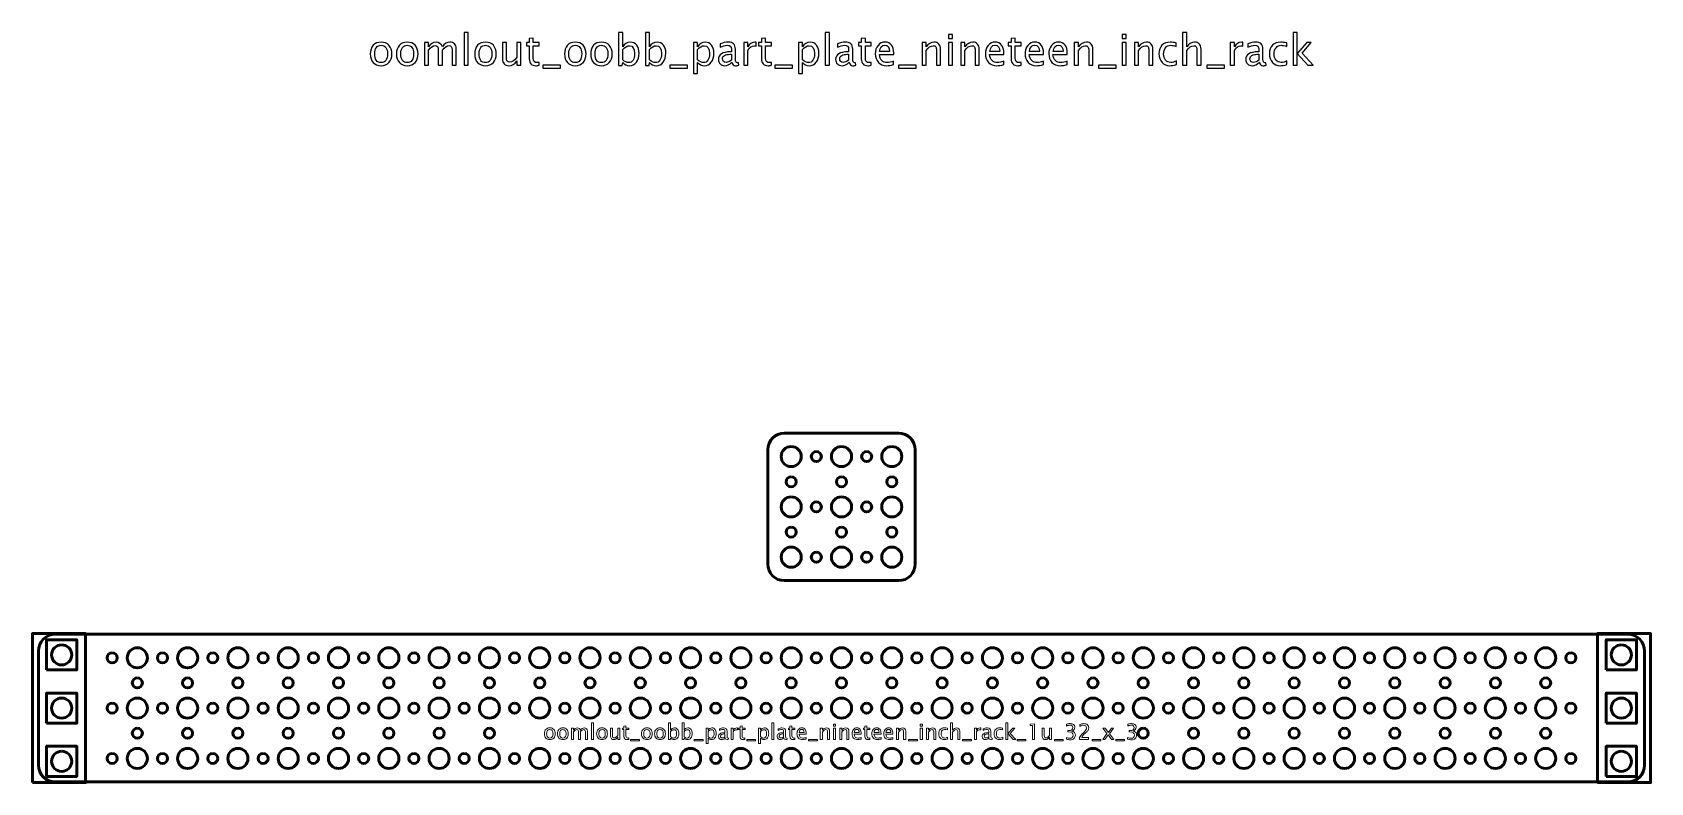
# Model space of a CAD drawing. Header units: centimetres. Extents: x -24.1 to 24.1, y -8.2 to 14.1.
import ezdxf

# ---------------------------------------------------------------- set-up
doc = ezdxf.new("R2010")
doc.units = ezdxf.units.CM
doc.header["$MEASUREMENT"] = 0
doc.layers.add('Layer 1', color=7, linetype='Continuous')

msp = doc.modelspace()

# ---------------------------------------------------------------- linework, layer by layer
at = {"layer": 'Layer 1', "color": 4, "lineweight": 53}
for points in [[(-24.12999, -8.2225), (-22.54249, -8.2225), (-22.54249, -3.7775), (-24.12999, -3.7775), (-24.12999, -8.2225)], [(22.54249, -8.2225), (24.12999, -8.2225), (24.12999, -3.7775), (22.54249, -3.7775), (22.54249, -8.2225)], [(-23.70598, -4.8625), (-22.80598, -4.8625), (-22.80598, -3.9625), (-23.70598, -3.9625), (-23.70598, -4.8625)], [(22.80602, -4.8625), (23.70602, -4.8625), (23.70602, -3.9625), (22.80602, -3.9625), (22.80602, -4.8625)], [(-23.70598, -6.45), (-22.80598, -6.45), (-22.80598, -5.55), (-23.70598, -5.55), (-23.70598, -6.45)], [(22.80602, -6.45), (23.70602, -6.45), (23.70602, -5.55), (22.80602, -5.55), (22.80602, -6.45)], [(-23.70598, -8.0375), (-22.80598, -8.0375), (-22.80598, -7.1375), (-23.70598, -7.1375), (-23.70598, -8.0375)], [(22.80602, -8.0375), (23.70602, -8.0375), (23.70602, -7.1375), (22.80602, -7.1375), (22.80602, -8.0375)]]:
    msp.add_lwpolyline(points, close=True, dxfattribs=at)
at = {"layer": 'Layer 1', "lineweight": 53}
for centre, major_axis in [((-1.49999, 1.49999), (0, 0.30001)), ((-0.75, 1.5), (0, 0.15)), ((0.00001, 1.49999), (0, 0.30001)), ((0.75, 1.5), (0, 0.15)), ((1.50001, 1.49999), (0, 0.30001)), ((-1.5, 0.75), (0, 0.15)), ((0, 0.75), (0, 0.15)), ((1.5, 0.75), (0, 0.15)), ((-1.49999, -0.00001), (0, 0.30001)), ((-0.75, 0), (0, 0.15)), ((0.00001, -0.00001), (0, 0.30001)), ((0.75, 0), (0, 0.15)), ((1.50001, -0.00001), (0, 0.30001)), ((-1.5, -0.75), (0, 0.15)), ((0, -0.75), (0, 0.15)), ((1.5, -0.75), (0, 0.15)), ((-1.49999, -1.50001), (0, 0.30001)), ((-0.75, -1.5), (0, 0.15)), ((0.00001, -1.50001), (0, 0.30001)), ((0.75, -1.5), (0, 0.15)), ((1.50001, -1.50001), (0, 0.30001)), ((-23.25598, -4.4125), (0, 0.3)), ((-20.99999, -4.50001), (0, 0.30001)), ((-19.49999, -4.50001), (0, 0.30001)), ((-17.99999, -4.50001), (0, 0.30001)), ((-16.49999, -4.50001), (0, 0.30001)), ((-14.99999, -4.50001), (0, 0.30001)), ((-13.49999, -4.50001), (0, 0.30001)), ((-11.99999, -4.50001), (0, 0.30001)), ((-10.49999, -4.50001), (0, 0.30001)), ((-8.99999, -4.50001), (0, 0.30001)), ((-7.49999, -4.50001), (0, 0.30001)), ((-5.99999, -4.50001), (0, 0.30001)), ((-4.49999, -4.50001), (0, 0.30001)), ((-2.99999, -4.50001), (0, 0.30001)), ((-1.49999, -4.50001), (0, 0.30001)), ((0.00001, -4.50001), (0, 0.30001)), ((1.50001, -4.50001), (0, 0.30001)), ((3.00001, -4.50001), (0, 0.30001)), ((4.50001, -4.50001), (0, 0.30001)), ((6.00001, -4.50001), (0, 0.30001)), ((7.50001, -4.50001), (0, 0.30001)), ((9.00001, -4.50001), (0, 0.30001)), ((10.50001, -4.50001), (0, 0.30001)), ((12.00001, -4.50001), (0, 0.30001)), ((13.50001, -4.50001), (0, 0.30001)), ((15.00001, -4.50001), (0, 0.30001)), ((16.50001, -4.50001), (0, 0.30001)), ((18.00001, -4.50001), (0, 0.30001)), ((19.50001, -4.50001), (0, 0.30001)), ((21.00001, -4.50001), (0, 0.30001)), ((23.256, -4.4125), (0, 0.3)), ((-21.75, -4.5), (0, 0.15)), ((-20.25, -4.5), (0, 0.15)), ((-18.75, -4.5), (0, 0.15)), ((-17.25, -4.5), (0, 0.15)), ((-15.75, -4.5), (0, 0.15)), ((-14.25, -4.5), (0, 0.15)), ((-12.75, -4.5), (0, 0.15)), ((-11.25, -4.5), (0, 0.15)), ((-9.75, -4.5), (0, 0.15)), ((-8.25, -4.5), (0, 0.15)), ((-6.75, -4.5), (0, 0.15)), ((-5.25, -4.5), (0, 0.15)), ((-3.75, -4.5), (0, 0.15)), ((-2.25, -4.5), (0, 0.15)), ((-0.75, -4.5), (0, 0.15)), ((0.75, -4.5), (0, 0.15)), ((2.25, -4.5), (0, 0.15)), ((3.75, -4.5), (0, 0.15)), ((5.25, -4.5), (0, 0.15)), ((6.75, -4.5), (0, 0.15)), ((8.25, -4.5), (0, 0.15)), ((9.75, -4.5), (0, 0.15)), ((11.25, -4.5), (0, 0.15)), ((12.75, -4.5), (0, 0.15)), ((14.25, -4.5), (0, 0.15)), ((15.75, -4.5), (0, 0.15)), ((17.25, -4.5), (0, 0.15)), ((18.75, -4.5), (0, 0.15)), ((20.25, -4.5), (0, 0.15)), ((21.75, -4.5), (0, 0.15)), ((-21, -5.25), (0, 0.15)), ((-19.5, -5.25), (0, 0.15)), ((-18, -5.25), (0, 0.15)), ((-16.5, -5.25), (0, 0.15)), ((-15, -5.25), (0, 0.15)), ((-13.5, -5.25), (0, 0.15)), ((-12, -5.25), (0, 0.15)), ((-10.5, -5.25), (0, 0.15)), ((-9, -5.25), (0, 0.15)), ((-7.5, -5.25), (0, 0.15)), ((-6, -5.25), (0, 0.15)), ((-4.5, -5.25), (0, 0.15)), ((-3, -5.25), (0, 0.15)), ((-1.5, -5.25), (0, 0.15)), ((0, -5.25), (0, 0.15)), ((1.5, -5.25), (0, 0.15)), ((3, -5.25), (0, 0.15)), ((4.5, -5.25), (0, 0.15)), ((6, -5.25), (0, 0.15)), ((7.5, -5.25), (0, 0.15)), ((9, -5.25), (0, 0.15)), ((10.5, -5.25), (0, 0.15)), ((12, -5.25), (0, 0.15)), ((13.5, -5.25), (0, 0.15)), ((15, -5.25), (0, 0.15)), ((16.5, -5.25), (0, 0.15)), ((18, -5.25), (0, 0.15)), ((19.5, -5.25), (0, 0.15)), ((21, -5.25), (0, 0.15)), ((-23.25598, -6), (0, 0.3)), ((-20.99999, -6.00001), (0, 0.30001)), ((-19.49999, -6.00001), (0, 0.30001)), ((-17.99999, -6.00001), (0, 0.30001)), ((-16.49999, -6.00001), (0, 0.30001)), ((-14.99999, -6.00001), (0, 0.30001)), ((-13.49999, -6.00001), (0, 0.30001)), ((-11.99999, -6.00001), (0, 0.30001)), ((-10.49999, -6.00001), (0, 0.30001)), ((-8.99999, -6.00001), (0, 0.30001)), ((-7.49999, -6.00001), (0, 0.30001)), ((-5.99999, -6.00001), (0, 0.30001)), ((-4.49999, -6.00001), (0, 0.30001)), ((-2.99999, -6.00001), (0, 0.30001)), ((-1.49999, -6.00001), (0, 0.30001)), ((0.00001, -6.00001), (0, 0.30001)), ((1.50001, -6.00001), (0, 0.30001)), ((3.00001, -6.00001), (0, 0.30001)), ((4.50001, -6.00001), (0, 0.30001)), ((6.00001, -6.00001), (0, 0.30001)), ((7.50001, -6.00001), (0, 0.30001)), ((9.00001, -6.00001), (0, 0.30001)), ((10.50001, -6.00001), (0, 0.30001)), ((12.00001, -6.00001), (0, 0.30001)), ((13.50001, -6.00001), (0, 0.30001)), ((15.00001, -6.00001), (0, 0.30001)), ((16.50001, -6.00001), (0, 0.30001)), ((18.00001, -6.00001), (0, 0.30001)), ((19.50001, -6.00001), (0, 0.30001)), ((21.00001, -6.00001), (0, 0.30001)), ((23.256, -6), (0, 0.3)), ((-21.75, -6), (0, 0.15)), ((-20.25, -6), (0, 0.15)), ((-18.75, -6), (0, 0.15)), ((-17.25, -6), (0, 0.15)), ((-15.75, -6), (0, 0.15)), ((-14.25, -6), (0, 0.15)), ((-12.75, -6), (0, 0.15)), ((-11.25, -6), (0, 0.15)), ((-9.75, -6), (0, 0.15)), ((-8.25, -6), (0, 0.15)), ((-6.75, -6), (0, 0.15)), ((-5.25, -6), (0, 0.15)), ((-3.75, -6), (0, 0.15)), ((-2.25, -6), (0, 0.15)), ((-0.75, -6), (0, 0.15)), ((0.75, -6), (0, 0.15)), ((2.25, -6), (0, 0.15)), ((3.75, -6), (0, 0.15)), ((5.25, -6), (0, 0.15)), ((6.75, -6), (0, 0.15)), ((8.25, -6), (0, 0.15)), ((9.75, -6), (0, 0.15)), ((11.25, -6), (0, 0.15)), ((12.75, -6), (0, 0.15)), ((14.25, -6), (0, 0.15)), ((15.75, -6), (0, 0.15)), ((17.25, -6), (0, 0.15)), ((18.75, -6), (0, 0.15)), ((20.25, -6), (0, 0.15)), ((21.75, -6), (0, 0.15)), ((-21, -6.75), (0, 0.15)), ((-19.5, -6.75), (0, 0.15)), ((-18, -6.75), (0, 0.15)), ((-16.5, -6.75), (0, 0.15)), ((-15, -6.75), (0, 0.15)), ((-13.5, -6.75), (0, 0.15)), ((-12, -6.75), (0, 0.15)), ((-10.5, -6.75), (0, 0.15)), ((9, -6.75), (0, 0.15)), ((10.5, -6.75), (0, 0.15)), ((12, -6.75), (0, 0.15)), ((13.5, -6.75), (0, 0.15)), ((15, -6.75), (0, 0.15)), ((16.5, -6.75), (0, 0.15)), ((18, -6.75), (0, 0.15)), ((19.5, -6.75), (0, 0.15)), ((21, -6.75), (0, 0.15)), ((-20.99999, -7.50001), (0, 0.30001)), ((-19.49999, -7.50001), (0, 0.30001)), ((-17.99999, -7.50001), (0, 0.30001)), ((-16.49999, -7.50001), (0, 0.30001)), ((-14.99999, -7.50001), (0, 0.30001)), ((-13.49999, -7.50001), (0, 0.30001)), ((-11.99999, -7.50001), (0, 0.30001)), ((-10.49999, -7.50001), (0, 0.30001)), ((-8.99999, -7.50001), (0, 0.30001)), ((-7.49999, -7.50001), (0, 0.30001)), ((-5.99999, -7.50001), (0, 0.30001)), ((-4.49999, -7.50001), (0, 0.30001)), ((-2.99999, -7.50001), (0, 0.30001)), ((-1.49999, -7.50001), (0, 0.30001)), ((0.00001, -7.50001), (0, 0.30001)), ((1.50001, -7.50001), (0, 0.30001)), ((3.00001, -7.50001), (0, 0.30001)), ((4.50001, -7.50001), (0, 0.30001)), ((6.00001, -7.50001), (0, 0.30001)), ((7.50001, -7.50001), (0, 0.30001)), ((9.00001, -7.50001), (0, 0.30001)), ((10.50001, -7.50001), (0, 0.30001)), ((12.00001, -7.50001), (0, 0.30001)), ((13.50001, -7.50001), (0, 0.30001)), ((15.00001, -7.50001), (0, 0.30001)), ((16.50001, -7.50001), (0, 0.30001)), ((18.00001, -7.50001), (0, 0.30001)), ((19.50001, -7.50001), (0, 0.30001)), ((21.00001, -7.50001), (0, 0.30001)), ((-23.25598, -7.5875), (0, 0.3)), ((-21.75, -7.5), (0, 0.15)), ((-20.25, -7.5), (0, 0.15)), ((-18.75, -7.5), (0, 0.15)), ((-17.25, -7.5), (0, 0.15)), ((-15.75, -7.5), (0, 0.15)), ((-14.25, -7.5), (0, 0.15)), ((-12.75, -7.5), (0, 0.15)), ((-11.25, -7.5), (0, 0.15)), ((-9.75, -7.5), (0, 0.15)), ((-8.25, -7.5), (0, 0.15)), ((-6.75, -7.5), (0, 0.15)), ((-5.25, -7.5), (0, 0.15)), ((-3.75, -7.5), (0, 0.15)), ((-2.25, -7.5), (0, 0.15)), ((-0.75, -7.5), (0, 0.15)), ((0.75, -7.5), (0, 0.15)), ((2.25, -7.5), (0, 0.15)), ((3.75, -7.5), (0, 0.15)), ((5.25, -7.5), (0, 0.15)), ((6.75, -7.5), (0, 0.15)), ((8.25, -7.5), (0, 0.15)), ((9.75, -7.5), (0, 0.15)), ((11.25, -7.5), (0, 0.15)), ((12.75, -7.5), (0, 0.15)), ((14.25, -7.5), (0, 0.15)), ((15.75, -7.5), (0, 0.15)), ((17.25, -7.5), (0, 0.15)), ((18.75, -7.5), (0, 0.15)), ((20.25, -7.5), (0, 0.15)), ((21.75, -7.5), (0, 0.15)), ((23.256, -7.5875), (0, 0.3))]:
    msp.add_ellipse(centre, major_axis=major_axis, ratio=1, dxfattribs=at)
at = {"layer": 'Layer 1', "color": 4, "lineweight": 53}
for centre in [(-23.25598, -4.4125), (23.25602, -4.4125), (-23.25598, -6), (23.25602, -6), (-23.25598, -7.5875), (23.25602, -7.5875)]:
    msp.add_ellipse(centre, major_axis=(0, 0.3), ratio=1, dxfattribs=at)
at = {"layer": 'Layer 1'}
for points, knots in [([(-11.25262, 13.17044), (-11.25262, 13.17044), (-11.25262, 14.14961), (-11.25262, 14.14961), (-11.25262, 14.14961), (-11.25262, 14.14961), (-11.1307, 14.14961), (-11.1307, 14.14961), (-11.1307, 14.14961), (-11.1307, 14.14961), (-11.1307, 13.17044), (-11.1307, 13.17044), (-11.1307, 13.17044), (-11.1307, 13.17044), (-11.25262, 13.17044), (-11.25262, 13.17044)], [0, 0, 0, 0, 0.2, 0.2, 0.2, 0.2, 0.4, 0.4, 0.4, 0.4, 0.6, 0.6, 0.6, 0.6, 1, 1, 1, 1]), ([(-6.64676, 13.16282), (-6.64676, 13.16282), (-6.64676, 14.14961), (-6.64676, 14.14961), (-6.64676, 14.14961), (-6.64676, 14.14961), (-6.52484, 14.14961), (-6.52484, 14.14961), (-6.52484, 14.14961), (-6.52484, 14.14961), (-6.52484, 13.71633), (-6.52484, 13.71633), (-6.52484, 13.71633), (-6.47489, 13.81052), (-6.39974, 13.85751), (-6.29963, 13.85751), (-6.29963, 13.85751), (-6.21856, 13.85751), (-6.15485, 13.82809), (-6.10828, 13.76903), (-6.10828, 13.76903), (-6.06171, 13.70998), (-6.03843, 13.62933), (-6.03843, 13.5271), (-6.03843, 13.5271), (-6.03843, 13.41576), (-6.06489, 13.3258), (-6.11759, 13.25765), (-6.11759, 13.25765), (-6.1703, 13.18928), (-6.23972, 13.1552), (-6.32566, 13.1552), (-6.32566, 13.1552), (-6.40546, 13.1552), (-6.47192, 13.18568), (-6.52484, 13.24685), (-6.52484, 13.24685), (-6.52484, 13.24685), (-6.53966, 13.16282), (-6.53966, 13.16282), (-6.53966, 13.16282), (-6.53966, 13.16282), (-6.64676, 13.16282), (-6.64676, 13.16282)], [0, 0, 0, 0, 0.08333333, 0.08333333, 0.08333333, 0.08333333, 0.16666667, 0.16666667, 0.16666667, 0.16666667, 0.25, 0.25, 0.25, 0.25, 0.33333333, 0.33333333, 0.33333333, 0.33333333, 0.41666667, 0.41666667, 0.41666667, 0.41666667, 0.5, 0.5, 0.5, 0.5, 0.58333333, 0.58333333, 0.58333333, 0.58333333, 0.66666667, 0.66666667, 0.66666667, 0.66666667, 0.75, 0.75, 0.75, 0.75, 0.83333333, 0.83333333, 0.83333333, 0.83333333, 1, 1, 1, 1]), ([(-5.84751, 13.16282), (-5.84751, 13.16282), (-5.84751, 14.14961), (-5.84751, 14.14961), (-5.84751, 14.14961), (-5.84751, 14.14961), (-5.72559, 14.14961), (-5.72559, 14.14961), (-5.72559, 14.14961), (-5.72559, 14.14961), (-5.72559, 13.71633), (-5.72559, 13.71633), (-5.72559, 13.71633), (-5.67564, 13.81052), (-5.60049, 13.85751), (-5.50038, 13.85751), (-5.50038, 13.85751), (-5.41931, 13.85751), (-5.3556, 13.82809), (-5.30903, 13.76903), (-5.30903, 13.76903), (-5.26246, 13.70998), (-5.23918, 13.62933), (-5.23918, 13.5271), (-5.23918, 13.5271), (-5.23918, 13.41576), (-5.26564, 13.3258), (-5.31834, 13.25765), (-5.31834, 13.25765), (-5.37105, 13.18928), (-5.44047, 13.1552), (-5.52641, 13.1552), (-5.52641, 13.1552), (-5.60621, 13.1552), (-5.67267, 13.18568), (-5.72559, 13.24685), (-5.72559, 13.24685), (-5.72559, 13.24685), (-5.74041, 13.16282), (-5.74041, 13.16282), (-5.74041, 13.16282), (-5.74041, 13.16282), (-5.84751, 13.16282), (-5.84751, 13.16282)], [0, 0, 0, 0, 0.08333333, 0.08333333, 0.08333333, 0.08333333, 0.16666667, 0.16666667, 0.16666667, 0.16666667, 0.25, 0.25, 0.25, 0.25, 0.33333333, 0.33333333, 0.33333333, 0.33333333, 0.41666667, 0.41666667, 0.41666667, 0.41666667, 0.5, 0.5, 0.5, 0.5, 0.58333333, 0.58333333, 0.58333333, 0.58333333, 0.66666667, 0.66666667, 0.66666667, 0.66666667, 0.75, 0.75, 0.75, 0.75, 0.83333333, 0.83333333, 0.83333333, 0.83333333, 1, 1, 1, 1]), ([(-0.48389, 13.17044), (-0.48389, 13.17044), (-0.48389, 14.14961), (-0.48389, 14.14961), (-0.48389, 14.14961), (-0.48389, 14.14961), (-0.36197, 14.14961), (-0.36197, 14.14961), (-0.36197, 14.14961), (-0.36197, 14.14961), (-0.36197, 13.17044), (-0.36197, 13.17044), (-0.36197, 13.17044), (-0.36197, 13.17044), (-0.48389, 13.17044), (-0.48389, 13.17044)], [0, 0, 0, 0, 0.2, 0.2, 0.2, 0.2, 0.4, 0.4, 0.4, 0.4, 0.6, 0.6, 0.6, 0.6, 1, 1, 1, 1]), ([(3.19022, 13.96673), (3.19022, 13.96673), (3.19022, 14.08865), (3.19022, 14.08865), (3.19022, 14.08865), (3.19022, 14.08865), (3.31214, 14.08865), (3.31214, 14.08865), (3.31214, 14.08865), (3.31214, 14.08865), (3.31214, 13.96673), (3.31214, 13.96673), (3.31214, 13.96673), (3.31214, 13.96673), (3.19022, 13.96673), (3.19022, 13.96673)], [0, 0, 0, 0, 0.2, 0.2, 0.2, 0.2, 0.4, 0.4, 0.4, 0.4, 0.6, 0.6, 0.6, 0.6, 1, 1, 1, 1]), ([(8.36653, 13.96673), (8.36653, 13.96673), (8.36653, 14.08865), (8.36653, 14.08865), (8.36653, 14.08865), (8.36653, 14.08865), (8.48845, 14.08865), (8.48845, 14.08865), (8.48845, 14.08865), (8.48845, 14.08865), (8.48845, 13.96673), (8.48845, 13.96673), (8.48845, 13.96673), (8.48845, 13.96673), (8.36653, 13.96673), (8.36653, 13.96673)], [0, 0, 0, 0, 0.2, 0.2, 0.2, 0.2, 0.4, 0.4, 0.4, 0.4, 0.6, 0.6, 0.6, 0.6, 1, 1, 1, 1]), ([(10.17226, 13.17044), (10.17226, 13.17044), (10.17226, 14.14961), (10.17226, 14.14961), (10.17226, 14.14961), (10.17226, 14.14961), (10.29418, 14.14961), (10.29418, 14.14961), (10.29418, 14.14961), (10.29418, 14.14961), (10.29418, 13.71633), (10.29418, 13.71633), (10.29418, 13.71633), (10.35874, 13.81052), (10.4379, 13.85751), (10.53146, 13.85751), (10.53146, 13.85751), (10.5903, 13.85751), (10.63708, 13.8391), (10.67158, 13.80205), (10.67158, 13.80205), (10.70608, 13.76522), (10.72344, 13.71548), (10.72344, 13.65325), (10.72344, 13.65325), (10.72344, 13.65325), (10.72344, 13.17044), (10.72344, 13.17044), (10.72344, 13.17044), (10.72344, 13.17044), (10.60152, 13.17044), (10.60152, 13.17044), (10.60152, 13.17044), (10.60152, 13.17044), (10.60152, 13.61346), (10.60152, 13.61346), (10.60152, 13.61346), (10.60152, 13.66341), (10.59411, 13.69897), (10.57951, 13.72014), (10.57951, 13.72014), (10.56469, 13.74152), (10.54035, 13.7521), (10.50627, 13.7521), (10.50627, 13.7521), (10.43134, 13.7521), (10.36064, 13.70321), (10.29418, 13.60542), (10.29418, 13.60542), (10.29418, 13.60542), (10.29418, 13.17044), (10.29418, 13.17044), (10.29418, 13.17044), (10.29418, 13.17044), (10.17226, 13.17044), (10.17226, 13.17044)], [0, 0, 0, 0, 0.06666667, 0.06666667, 0.06666667, 0.06666667, 0.13333333, 0.13333333, 0.13333333, 0.13333333, 0.2, 0.2, 0.2, 0.2, 0.26666667, 0.26666667, 0.26666667, 0.26666667, 0.33333333, 0.33333333, 0.33333333, 0.33333333, 0.4, 0.4, 0.4, 0.4, 0.46666667, 0.46666667, 0.46666667, 0.46666667, 0.53333333, 0.53333333, 0.53333333, 0.53333333, 0.6, 0.6, 0.6, 0.6, 0.66666667, 0.66666667, 0.66666667, 0.66666667, 0.73333333, 0.73333333, 0.73333333, 0.73333333, 0.8, 0.8, 0.8, 0.8, 0.86666667, 0.86666667, 0.86666667, 0.86666667, 1, 1, 1, 1]), ([(13.46685, 13.17044), (13.46685, 13.17044), (13.46685, 14.14961), (13.46685, 14.14961), (13.46685, 14.14961), (13.46685, 14.14961), (13.58877, 14.14961), (13.58877, 14.14961), (13.58877, 14.14961), (13.58877, 14.14961), (13.58877, 13.51694), (13.58877, 13.51694), (13.58877, 13.51694), (13.58877, 13.51694), (13.87452, 13.84354), (13.87452, 13.84354), (13.87452, 13.84354), (13.87452, 13.84354), (14.00618, 13.84354), (14.00618, 13.84354), (14.00618, 13.84354), (14.00618, 13.84354), (13.73313, 13.52943), (13.73313, 13.52943), (13.73313, 13.52943), (13.73313, 13.52943), (14.06333, 13.17044), (14.06333, 13.17044), (14.06333, 13.17044), (14.06333, 13.17044), (13.90627, 13.17044), (13.90627, 13.17044), (13.90627, 13.17044), (13.90627, 13.17044), (13.58877, 13.51567), (13.58877, 13.51567), (13.58877, 13.51567), (13.58877, 13.51567), (13.58877, 13.17044), (13.58877, 13.17044), (13.58877, 13.17044), (13.58877, 13.17044), (13.46685, 13.17044), (13.46685, 13.17044)], [0, 0, 0, 0, 0.08333333, 0.08333333, 0.08333333, 0.08333333, 0.16666667, 0.16666667, 0.16666667, 0.16666667, 0.25, 0.25, 0.25, 0.25, 0.33333333, 0.33333333, 0.33333333, 0.33333333, 0.41666667, 0.41666667, 0.41666667, 0.41666667, 0.5, 0.5, 0.5, 0.5, 0.58333333, 0.58333333, 0.58333333, 0.58333333, 0.66666667, 0.66666667, 0.66666667, 0.66666667, 0.75, 0.75, 0.75, 0.75, 0.83333333, 0.83333333, 0.83333333, 0.83333333, 1, 1, 1, 1]), ([(-13.73081, 13.1552), (-13.82966, 13.1552), (-13.90797, 13.18674), (-13.96555, 13.24982), (-13.96555, 13.24982), (-14.02333, 13.31289), (-14.05212, 13.39862), (-14.05212, 13.50678), (-14.05212, 13.50678), (-14.05212, 13.61473), (-14.02333, 13.70024), (-13.96555, 13.76311), (-13.96555, 13.76311), (-13.90797, 13.82597), (-13.82966, 13.85751), (-13.73081, 13.85751), (-13.73081, 13.85751), (-13.63196, 13.85751), (-13.55364, 13.82597), (-13.49607, 13.76311), (-13.49607, 13.76311), (-13.43829, 13.70024), (-13.4095, 13.61473), (-13.4095, 13.50678), (-13.4095, 13.50678), (-13.4095, 13.39862), (-13.43829, 13.31289), (-13.49607, 13.24982), (-13.49607, 13.24982), (-13.55364, 13.18674), (-13.63196, 13.1552), (-13.73081, 13.1552)], [0, 0, 0, 0, 0.11111111, 0.11111111, 0.11111111, 0.11111111, 0.22222222, 0.22222222, 0.22222222, 0.22222222, 0.33333333, 0.33333333, 0.33333333, 0.33333333, 0.44444444, 0.44444444, 0.44444444, 0.44444444, 0.55555556, 0.55555556, 0.55555556, 0.55555556, 0.66666667, 0.66666667, 0.66666667, 0.66666667, 0.77777778, 0.77777778, 0.77777778, 0.77777778, 1, 1, 1, 1]), ([(-13.73102, 13.24664), (-13.6707, 13.24664), (-13.62371, 13.26929), (-13.59026, 13.3148), (-13.59026, 13.3148), (-13.55703, 13.36009), (-13.54031, 13.42423), (-13.54031, 13.50678), (-13.54031, 13.50678), (-13.54031, 13.58912), (-13.55703, 13.65304), (-13.59026, 13.69834), (-13.59026, 13.69834), (-13.62371, 13.74342), (-13.6707, 13.76607), (-13.73102, 13.76607), (-13.73102, 13.76607), (-13.79156, 13.76607), (-13.83855, 13.74342), (-13.87157, 13.69834), (-13.87157, 13.69834), (-13.9048, 13.65304), (-13.92131, 13.58912), (-13.92131, 13.50678), (-13.92131, 13.50678), (-13.92131, 13.42423), (-13.9048, 13.36009), (-13.87157, 13.3148), (-13.87157, 13.3148), (-13.83855, 13.26929), (-13.79156, 13.24664), (-13.73102, 13.24664)], [0, 0, 0, 0, 0.11111111, 0.11111111, 0.11111111, 0.11111111, 0.22222222, 0.22222222, 0.22222222, 0.22222222, 0.33333333, 0.33333333, 0.33333333, 0.33333333, 0.44444444, 0.44444444, 0.44444444, 0.44444444, 0.55555556, 0.55555556, 0.55555556, 0.55555556, 0.66666667, 0.66666667, 0.66666667, 0.66666667, 0.77777778, 0.77777778, 0.77777778, 0.77777778, 1, 1, 1, 1]), ([(-12.95061, 13.1552), (-13.04946, 13.1552), (-13.12777, 13.18674), (-13.18535, 13.24982), (-13.18535, 13.24982), (-13.24313, 13.31289), (-13.27192, 13.39862), (-13.27192, 13.50678), (-13.27192, 13.50678), (-13.27192, 13.61473), (-13.24313, 13.70024), (-13.18535, 13.76311), (-13.18535, 13.76311), (-13.12777, 13.82597), (-13.04946, 13.85751), (-12.95061, 13.85751), (-12.95061, 13.85751), (-12.85176, 13.85751), (-12.77344, 13.82597), (-12.71587, 13.76311), (-12.71587, 13.76311), (-12.65809, 13.70024), (-12.6293, 13.61473), (-12.6293, 13.50678), (-12.6293, 13.50678), (-12.6293, 13.39862), (-12.65809, 13.31289), (-12.71587, 13.24982), (-12.71587, 13.24982), (-12.77344, 13.18674), (-12.85176, 13.1552), (-12.95061, 13.1552)], [0, 0, 0, 0, 0.11111111, 0.11111111, 0.11111111, 0.11111111, 0.22222222, 0.22222222, 0.22222222, 0.22222222, 0.33333333, 0.33333333, 0.33333333, 0.33333333, 0.44444444, 0.44444444, 0.44444444, 0.44444444, 0.55555556, 0.55555556, 0.55555556, 0.55555556, 0.66666667, 0.66666667, 0.66666667, 0.66666667, 0.77777778, 0.77777778, 0.77777778, 0.77777778, 1, 1, 1, 1]), ([(-12.95082, 13.24664), (-12.8905, 13.24664), (-12.84351, 13.26929), (-12.81006, 13.3148), (-12.81006, 13.3148), (-12.77683, 13.36009), (-12.76011, 13.42423), (-12.76011, 13.50678), (-12.76011, 13.50678), (-12.76011, 13.58912), (-12.77683, 13.65304), (-12.81006, 13.69834), (-12.81006, 13.69834), (-12.84351, 13.74342), (-12.8905, 13.76607), (-12.95082, 13.76607), (-12.95082, 13.76607), (-13.01136, 13.76607), (-13.05835, 13.74342), (-13.09137, 13.69834), (-13.09137, 13.69834), (-13.1246, 13.65304), (-13.14111, 13.58912), (-13.14111, 13.50678), (-13.14111, 13.50678), (-13.14111, 13.42423), (-13.1246, 13.36009), (-13.09137, 13.3148), (-13.09137, 13.3148), (-13.05835, 13.26929), (-13.01136, 13.24664), (-12.95082, 13.24664)], [0, 0, 0, 0, 0.11111111, 0.11111111, 0.11111111, 0.11111111, 0.22222222, 0.22222222, 0.22222222, 0.22222222, 0.33333333, 0.33333333, 0.33333333, 0.33333333, 0.44444444, 0.44444444, 0.44444444, 0.44444444, 0.55555556, 0.55555556, 0.55555556, 0.55555556, 0.66666667, 0.66666667, 0.66666667, 0.66666667, 0.77777778, 0.77777778, 0.77777778, 0.77777778, 1, 1, 1, 1]), ([(-12.43838, 13.17044), (-12.43838, 13.17044), (-12.43838, 13.84354), (-12.43838, 13.84354), (-12.43838, 13.84354), (-12.43838, 13.84354), (-12.31646, 13.84354), (-12.31646, 13.84354), (-12.31646, 13.84354), (-12.31646, 13.84354), (-12.31646, 13.71633), (-12.31646, 13.71633), (-12.31646, 13.71633), (-12.25698, 13.81052), (-12.18078, 13.85751), (-12.08744, 13.85751), (-12.08744, 13.85751), (-11.99748, 13.85751), (-11.93631, 13.81052), (-11.90371, 13.71633), (-11.90371, 13.71633), (-11.84592, 13.81137), (-11.77057, 13.85878), (-11.67807, 13.85878), (-11.67807, 13.85878), (-11.61902, 13.85878), (-11.57309, 13.84142), (-11.54028, 13.8065), (-11.54028, 13.8065), (-11.50747, 13.77157), (-11.49096, 13.72268), (-11.49096, 13.65981), (-11.49096, 13.65981), (-11.49096, 13.65981), (-11.49096, 13.17044), (-11.49096, 13.17044), (-11.49096, 13.17044), (-11.49096, 13.17044), (-11.61288, 13.17044), (-11.61288, 13.17044), (-11.61288, 13.17044), (-11.61288, 13.17044), (-11.61288, 13.63971), (-11.61288, 13.63971), (-11.61288, 13.63971), (-11.61288, 13.71633), (-11.64336, 13.75464), (-11.70432, 13.75464), (-11.70432, 13.75464), (-11.76761, 13.75464), (-11.83407, 13.70998), (-11.90371, 13.62044), (-11.90371, 13.62044), (-11.90371, 13.62044), (-11.90371, 13.17044), (-11.90371, 13.17044), (-11.90371, 13.17044), (-11.90371, 13.17044), (-12.02563, 13.17044), (-12.02563, 13.17044), (-12.02563, 13.17044), (-12.02563, 13.17044), (-12.02563, 13.64013), (-12.02563, 13.64013), (-12.02563, 13.64013), (-12.02563, 13.71739), (-12.05653, 13.75591), (-12.11855, 13.75591), (-12.11855, 13.75591), (-12.18015, 13.75591), (-12.24619, 13.71104), (-12.31646, 13.62108), (-12.31646, 13.62108), (-12.31646, 13.62108), (-12.31646, 13.17044), (-12.31646, 13.17044), (-12.31646, 13.17044), (-12.31646, 13.17044), (-12.43838, 13.17044), (-12.43838, 13.17044)], [0, 0, 0, 0, 0.04761905, 0.04761905, 0.04761905, 0.04761905, 0.0952381, 0.0952381, 0.0952381, 0.0952381, 0.14285714, 0.14285714, 0.14285714, 0.14285714, 0.19047619, 0.19047619, 0.19047619, 0.19047619, 0.23809524, 0.23809524, 0.23809524, 0.23809524, 0.28571429, 0.28571429, 0.28571429, 0.28571429, 0.33333333, 0.33333333, 0.33333333, 0.33333333, 0.38095238, 0.38095238, 0.38095238, 0.38095238, 0.42857143, 0.42857143, 0.42857143, 0.42857143, 0.47619048, 0.47619048, 0.47619048, 0.47619048, 0.52380952, 0.52380952, 0.52380952, 0.52380952, 0.57142857, 0.57142857, 0.57142857, 0.57142857, 0.61904762, 0.61904762, 0.61904762, 0.61904762, 0.66666667, 0.66666667, 0.66666667, 0.66666667, 0.71428571, 0.71428571, 0.71428571, 0.71428571, 0.76190476, 0.76190476, 0.76190476, 0.76190476, 0.80952381, 0.80952381, 0.80952381, 0.80952381, 0.85714286, 0.85714286, 0.85714286, 0.85714286, 0.9047619, 0.9047619, 0.9047619, 0.9047619, 1, 1, 1, 1]), ([(-10.61762, 13.1552), (-10.71647, 13.1552), (-10.79478, 13.18674), (-10.85236, 13.24982), (-10.85236, 13.24982), (-10.91014, 13.31289), (-10.93893, 13.39862), (-10.93893, 13.50678), (-10.93893, 13.50678), (-10.93893, 13.61473), (-10.91014, 13.70024), (-10.85236, 13.76311), (-10.85236, 13.76311), (-10.79478, 13.82597), (-10.71647, 13.85751), (-10.61762, 13.85751), (-10.61762, 13.85751), (-10.51877, 13.85751), (-10.44045, 13.82597), (-10.38288, 13.76311), (-10.38288, 13.76311), (-10.3251, 13.70024), (-10.29631, 13.61473), (-10.29631, 13.50678), (-10.29631, 13.50678), (-10.29631, 13.39862), (-10.3251, 13.31289), (-10.38288, 13.24982), (-10.38288, 13.24982), (-10.44045, 13.18674), (-10.51877, 13.1552), (-10.61762, 13.1552)], [0, 0, 0, 0, 0.11111111, 0.11111111, 0.11111111, 0.11111111, 0.22222222, 0.22222222, 0.22222222, 0.22222222, 0.33333333, 0.33333333, 0.33333333, 0.33333333, 0.44444444, 0.44444444, 0.44444444, 0.44444444, 0.55555556, 0.55555556, 0.55555556, 0.55555556, 0.66666667, 0.66666667, 0.66666667, 0.66666667, 0.77777778, 0.77777778, 0.77777778, 0.77777778, 1, 1, 1, 1]), ([(-10.61783, 13.24664), (-10.55751, 13.24664), (-10.51052, 13.26929), (-10.47707, 13.3148), (-10.47707, 13.3148), (-10.44384, 13.36009), (-10.42712, 13.42423), (-10.42712, 13.50678), (-10.42712, 13.50678), (-10.42712, 13.58912), (-10.44384, 13.65304), (-10.47707, 13.69834), (-10.47707, 13.69834), (-10.51052, 13.74342), (-10.55751, 13.76607), (-10.61783, 13.76607), (-10.61783, 13.76607), (-10.67837, 13.76607), (-10.72536, 13.74342), (-10.75838, 13.69834), (-10.75838, 13.69834), (-10.79161, 13.65304), (-10.80812, 13.58912), (-10.80812, 13.50678), (-10.80812, 13.50678), (-10.80812, 13.42423), (-10.79161, 13.36009), (-10.75838, 13.3148), (-10.75838, 13.3148), (-10.72536, 13.26929), (-10.67837, 13.24664), (-10.61783, 13.24664)], [0, 0, 0, 0, 0.11111111, 0.11111111, 0.11111111, 0.11111111, 0.22222222, 0.22222222, 0.22222222, 0.22222222, 0.33333333, 0.33333333, 0.33333333, 0.33333333, 0.44444444, 0.44444444, 0.44444444, 0.44444444, 0.55555556, 0.55555556, 0.55555556, 0.55555556, 0.66666667, 0.66666667, 0.66666667, 0.66666667, 0.77777778, 0.77777778, 0.77777778, 0.77777778, 1, 1, 1, 1]), ([(-9.68375, 13.17044), (-9.68375, 13.17044), (-9.68375, 13.29702), (-9.68375, 13.29702), (-9.68375, 13.29702), (-9.74873, 13.2024), (-9.82768, 13.1552), (-9.92039, 13.1552), (-9.92039, 13.1552), (-9.97924, 13.1552), (-10.02601, 13.17362), (-10.06073, 13.21066), (-10.06073, 13.21066), (-10.09565, 13.2477), (-10.11301, 13.29744), (-10.11301, 13.36031), (-10.11301, 13.36031), (-10.11301, 13.36031), (-10.11301, 13.84354), (-10.11301, 13.84354), (-10.11301, 13.84354), (-10.11301, 13.84354), (-9.99109, 13.84354), (-9.99109, 13.84354), (-9.99109, 13.84354), (-9.99109, 13.84354), (-9.99109, 13.4001), (-9.99109, 13.4001), (-9.99109, 13.4001), (-9.99109, 13.34951), (-9.98368, 13.31374), (-9.96908, 13.29257), (-9.96908, 13.29257), (-9.95426, 13.27119), (-9.92971, 13.26061), (-9.8952, 13.26061), (-9.8952, 13.26061), (-9.8207, 13.26061), (-9.75, 13.30951), (-9.68375, 13.40751), (-9.68375, 13.40751), (-9.68375, 13.40751), (-9.68375, 13.84354), (-9.68375, 13.84354), (-9.68375, 13.84354), (-9.68375, 13.84354), (-9.56183, 13.84354), (-9.56183, 13.84354), (-9.56183, 13.84354), (-9.56183, 13.84354), (-9.56183, 13.17044), (-9.56183, 13.17044), (-9.56183, 13.17044), (-9.56183, 13.17044), (-9.68375, 13.17044), (-9.68375, 13.17044)], [0, 0, 0, 0, 0.06666667, 0.06666667, 0.06666667, 0.06666667, 0.13333333, 0.13333333, 0.13333333, 0.13333333, 0.2, 0.2, 0.2, 0.2, 0.26666667, 0.26666667, 0.26666667, 0.26666667, 0.33333333, 0.33333333, 0.33333333, 0.33333333, 0.4, 0.4, 0.4, 0.4, 0.46666667, 0.46666667, 0.46666667, 0.46666667, 0.53333333, 0.53333333, 0.53333333, 0.53333333, 0.6, 0.6, 0.6, 0.6, 0.66666667, 0.66666667, 0.66666667, 0.66666667, 0.73333333, 0.73333333, 0.73333333, 0.73333333, 0.8, 0.8, 0.8, 0.8, 0.86666667, 0.86666667, 0.86666667, 0.86666667, 1, 1, 1, 1]), ([(-9.01615, 13.17065), (-9.05383, 13.16028), (-9.08663, 13.1552), (-9.11436, 13.1552), (-9.11436, 13.1552), (-9.17659, 13.1552), (-9.22506, 13.17298), (-9.25978, 13.20854), (-9.25978, 13.20854), (-9.2947, 13.2441), (-9.31206, 13.29342), (-9.31206, 13.35671), (-9.31206, 13.35671), (-9.31206, 13.35671), (-9.31206, 13.7521), (-9.31206, 13.7521), (-9.31206, 13.7521), (-9.31206, 13.7521), (-9.3963, 13.7521), (-9.3963, 13.7521), (-9.3963, 13.7521), (-9.3963, 13.7521), (-9.3963, 13.84354), (-9.3963, 13.84354), (-9.3963, 13.84354), (-9.3963, 13.84354), (-9.31206, 13.84354), (-9.31206, 13.84354), (-9.31206, 13.84354), (-9.31206, 13.84354), (-9.31206, 13.96525), (-9.31206, 13.96525), (-9.31206, 13.96525), (-9.31206, 13.96525), (-9.19014, 13.97689), (-9.19014, 13.97689), (-9.19014, 13.97689), (-9.19014, 13.97689), (-9.19014, 13.84354), (-9.19014, 13.84354), (-9.19014, 13.84354), (-9.19014, 13.84354), (-9.01361, 13.84354), (-9.01361, 13.84354), (-9.01361, 13.84354), (-9.01361, 13.84354), (-9.01361, 13.7521), (-9.01361, 13.7521), (-9.01361, 13.7521), (-9.01361, 13.7521), (-9.19014, 13.7521), (-9.19014, 13.7521), (-9.19014, 13.7521), (-9.19014, 13.7521), (-9.19014, 13.37872), (-9.19014, 13.37872), (-9.19014, 13.37872), (-9.19014, 13.29067), (-9.15183, 13.24664), (-9.07542, 13.24664), (-9.07542, 13.24664), (-9.05912, 13.24664), (-9.03943, 13.24939), (-9.01615, 13.25468), (-9.01615, 13.25468), (-9.01615, 13.25468), (-9.01615, 13.17065), (-9.01615, 13.17065)], [0, 0, 0, 0, 0.05555556, 0.05555556, 0.05555556, 0.05555556, 0.11111111, 0.11111111, 0.11111111, 0.11111111, 0.16666667, 0.16666667, 0.16666667, 0.16666667, 0.22222222, 0.22222222, 0.22222222, 0.22222222, 0.27777778, 0.27777778, 0.27777778, 0.27777778, 0.33333333, 0.33333333, 0.33333333, 0.33333333, 0.38888889, 0.38888889, 0.38888889, 0.38888889, 0.44444444, 0.44444444, 0.44444444, 0.44444444, 0.5, 0.5, 0.5, 0.5, 0.55555556, 0.55555556, 0.55555556, 0.55555556, 0.61111111, 0.61111111, 0.61111111, 0.61111111, 0.66666667, 0.66666667, 0.66666667, 0.66666667, 0.72222222, 0.72222222, 0.72222222, 0.72222222, 0.77777778, 0.77777778, 0.77777778, 0.77777778, 0.83333333, 0.83333333, 0.83333333, 0.83333333, 0.88888889, 0.88888889, 0.88888889, 0.88888889, 1, 1, 1, 1]), ([(-7.93919, 13.1552), (-8.03804, 13.1552), (-8.11635, 13.18674), (-8.17393, 13.24982), (-8.17393, 13.24982), (-8.23171, 13.31289), (-8.2605, 13.39862), (-8.2605, 13.50678), (-8.2605, 13.50678), (-8.2605, 13.61473), (-8.23171, 13.70024), (-8.17393, 13.76311), (-8.17393, 13.76311), (-8.11635, 13.82597), (-8.03804, 13.85751), (-7.93919, 13.85751), (-7.93919, 13.85751), (-7.84034, 13.85751), (-7.76202, 13.82597), (-7.70445, 13.76311), (-7.70445, 13.76311), (-7.64667, 13.70024), (-7.61788, 13.61473), (-7.61788, 13.50678), (-7.61788, 13.50678), (-7.61788, 13.39862), (-7.64667, 13.31289), (-7.70445, 13.24982), (-7.70445, 13.24982), (-7.76202, 13.18674), (-7.84034, 13.1552), (-7.93919, 13.1552)], [0, 0, 0, 0, 0.11111111, 0.11111111, 0.11111111, 0.11111111, 0.22222222, 0.22222222, 0.22222222, 0.22222222, 0.33333333, 0.33333333, 0.33333333, 0.33333333, 0.44444444, 0.44444444, 0.44444444, 0.44444444, 0.55555556, 0.55555556, 0.55555556, 0.55555556, 0.66666667, 0.66666667, 0.66666667, 0.66666667, 0.77777778, 0.77777778, 0.77777778, 0.77777778, 1, 1, 1, 1]), ([(-7.9394, 13.24664), (-7.87908, 13.24664), (-7.83209, 13.26929), (-7.79864, 13.3148), (-7.79864, 13.3148), (-7.76541, 13.36009), (-7.74869, 13.42423), (-7.74869, 13.50678), (-7.74869, 13.50678), (-7.74869, 13.58912), (-7.76541, 13.65304), (-7.79864, 13.69834), (-7.79864, 13.69834), (-7.83209, 13.74342), (-7.87908, 13.76607), (-7.9394, 13.76607), (-7.9394, 13.76607), (-7.99994, 13.76607), (-8.04693, 13.74342), (-8.07995, 13.69834), (-8.07995, 13.69834), (-8.11318, 13.65304), (-8.12969, 13.58912), (-8.12969, 13.50678), (-8.12969, 13.50678), (-8.12969, 13.42423), (-8.11318, 13.36009), (-8.07995, 13.3148), (-8.07995, 13.3148), (-8.04693, 13.26929), (-7.99994, 13.24664), (-7.9394, 13.24664)], [0, 0, 0, 0, 0.11111111, 0.11111111, 0.11111111, 0.11111111, 0.22222222, 0.22222222, 0.22222222, 0.22222222, 0.33333333, 0.33333333, 0.33333333, 0.33333333, 0.44444444, 0.44444444, 0.44444444, 0.44444444, 0.55555556, 0.55555556, 0.55555556, 0.55555556, 0.66666667, 0.66666667, 0.66666667, 0.66666667, 0.77777778, 0.77777778, 0.77777778, 0.77777778, 1, 1, 1, 1]), ([(-7.15899, 13.1552), (-7.25784, 13.1552), (-7.33615, 13.18674), (-7.39373, 13.24982), (-7.39373, 13.24982), (-7.45151, 13.31289), (-7.4803, 13.39862), (-7.4803, 13.50678), (-7.4803, 13.50678), (-7.4803, 13.61473), (-7.45151, 13.70024), (-7.39373, 13.76311), (-7.39373, 13.76311), (-7.33615, 13.82597), (-7.25784, 13.85751), (-7.15899, 13.85751), (-7.15899, 13.85751), (-7.06014, 13.85751), (-6.98182, 13.82597), (-6.92425, 13.76311), (-6.92425, 13.76311), (-6.86647, 13.70024), (-6.83768, 13.61473), (-6.83768, 13.50678), (-6.83768, 13.50678), (-6.83768, 13.39862), (-6.86647, 13.31289), (-6.92425, 13.24982), (-6.92425, 13.24982), (-6.98182, 13.18674), (-7.06014, 13.1552), (-7.15899, 13.1552)], [0, 0, 0, 0, 0.11111111, 0.11111111, 0.11111111, 0.11111111, 0.22222222, 0.22222222, 0.22222222, 0.22222222, 0.33333333, 0.33333333, 0.33333333, 0.33333333, 0.44444444, 0.44444444, 0.44444444, 0.44444444, 0.55555556, 0.55555556, 0.55555556, 0.55555556, 0.66666667, 0.66666667, 0.66666667, 0.66666667, 0.77777778, 0.77777778, 0.77777778, 0.77777778, 1, 1, 1, 1]), ([(-7.1592, 13.24664), (-7.09888, 13.24664), (-7.05189, 13.26929), (-7.01844, 13.3148), (-7.01844, 13.3148), (-6.98521, 13.36009), (-6.96849, 13.42423), (-6.96849, 13.50678), (-6.96849, 13.50678), (-6.96849, 13.58912), (-6.98521, 13.65304), (-7.01844, 13.69834), (-7.01844, 13.69834), (-7.05189, 13.74342), (-7.09888, 13.76607), (-7.1592, 13.76607), (-7.1592, 13.76607), (-7.21974, 13.76607), (-7.26673, 13.74342), (-7.29975, 13.69834), (-7.29975, 13.69834), (-7.33298, 13.65304), (-7.34949, 13.58912), (-7.34949, 13.50678), (-7.34949, 13.50678), (-7.34949, 13.42423), (-7.33298, 13.36009), (-7.29975, 13.3148), (-7.29975, 13.3148), (-7.26673, 13.26929), (-7.21974, 13.24664), (-7.1592, 13.24664)], [0, 0, 0, 0, 0.11111111, 0.11111111, 0.11111111, 0.11111111, 0.22222222, 0.22222222, 0.22222222, 0.22222222, 0.33333333, 0.33333333, 0.33333333, 0.33333333, 0.44444444, 0.44444444, 0.44444444, 0.44444444, 0.55555556, 0.55555556, 0.55555556, 0.55555556, 0.66666667, 0.66666667, 0.66666667, 0.66666667, 0.77777778, 0.77777778, 0.77777778, 0.77777778, 1, 1, 1, 1]), ([(-6.52484, 13.33088), (-6.46197, 13.27479), (-6.40207, 13.24664), (-6.34513, 13.24664), (-6.34513, 13.24664), (-6.28904, 13.24664), (-6.24565, 13.27014), (-6.21517, 13.31691), (-6.21517, 13.31691), (-6.18448, 13.36369), (-6.16924, 13.42952), (-6.16924, 13.51461), (-6.16924, 13.51461), (-6.16924, 13.67209), (-6.22131, 13.75083), (-6.32545, 13.75083), (-6.32545, 13.75083), (-6.39361, 13.75083), (-6.46007, 13.714), (-6.52484, 13.64013), (-6.52484, 13.64013), (-6.52484, 13.64013), (-6.52484, 13.33088), (-6.52484, 13.33088)], [0, 0, 0, 0, 0.14285714, 0.14285714, 0.14285714, 0.14285714, 0.28571429, 0.28571429, 0.28571429, 0.28571429, 0.42857143, 0.42857143, 0.42857143, 0.42857143, 0.57142857, 0.57142857, 0.57142857, 0.57142857, 0.71428571, 0.71428571, 0.71428571, 0.71428571, 1, 1, 1, 1]), ([(-5.72559, 13.33088), (-5.66272, 13.27479), (-5.60282, 13.24664), (-5.54588, 13.24664), (-5.54588, 13.24664), (-5.48979, 13.24664), (-5.4464, 13.27014), (-5.41592, 13.31691), (-5.41592, 13.31691), (-5.38523, 13.36369), (-5.36999, 13.42952), (-5.36999, 13.51461), (-5.36999, 13.51461), (-5.36999, 13.67209), (-5.42206, 13.75083), (-5.5262, 13.75083), (-5.5262, 13.75083), (-5.59436, 13.75083), (-5.66082, 13.714), (-5.72559, 13.64013), (-5.72559, 13.64013), (-5.72559, 13.64013), (-5.72559, 13.33088), (-5.72559, 13.33088)], [0, 0, 0, 0, 0.14285714, 0.14285714, 0.14285714, 0.14285714, 0.28571429, 0.28571429, 0.28571429, 0.28571429, 0.42857143, 0.42857143, 0.42857143, 0.42857143, 0.57142857, 0.57142857, 0.57142857, 0.57142857, 0.71428571, 0.71428571, 0.71428571, 0.71428571, 1, 1, 1, 1]), ([(-4.41326, 12.92533), (-4.41326, 12.92533), (-4.41326, 13.84354), (-4.41326, 13.84354), (-4.41326, 13.84354), (-4.41326, 13.84354), (-4.29134, 13.84354), (-4.29134, 13.84354), (-4.29134, 13.84354), (-4.29134, 13.84354), (-4.29134, 13.71633), (-4.29134, 13.71633), (-4.29134, 13.71633), (-4.24139, 13.81052), (-4.16624, 13.85751), (-4.06613, 13.85751), (-4.06613, 13.85751), (-3.98506, 13.85751), (-3.92135, 13.82809), (-3.87478, 13.76903), (-3.87478, 13.76903), (-3.82821, 13.70998), (-3.80493, 13.62933), (-3.80493, 13.5271), (-3.80493, 13.5271), (-3.80493, 13.41576), (-3.83139, 13.3258), (-3.88409, 13.25765), (-3.88409, 13.25765), (-3.9368, 13.18928), (-4.00622, 13.1552), (-4.09216, 13.1552), (-4.09216, 13.1552), (-4.17196, 13.1552), (-4.23842, 13.18568), (-4.29134, 13.24685), (-4.29134, 13.24685), (-4.29134, 13.24685), (-4.29134, 12.92533), (-4.29134, 12.92533), (-4.29134, 12.92533), (-4.29134, 12.92533), (-4.41326, 12.92533), (-4.41326, 12.92533)], [0, 0, 0, 0, 0.08333333, 0.08333333, 0.08333333, 0.08333333, 0.16666667, 0.16666667, 0.16666667, 0.16666667, 0.25, 0.25, 0.25, 0.25, 0.33333333, 0.33333333, 0.33333333, 0.33333333, 0.41666667, 0.41666667, 0.41666667, 0.41666667, 0.5, 0.5, 0.5, 0.5, 0.58333333, 0.58333333, 0.58333333, 0.58333333, 0.66666667, 0.66666667, 0.66666667, 0.66666667, 0.75, 0.75, 0.75, 0.75, 0.83333333, 0.83333333, 0.83333333, 0.83333333, 1, 1, 1, 1]), ([(-4.29134, 13.33088), (-4.22847, 13.27479), (-4.16857, 13.24664), (-4.11163, 13.24664), (-4.11163, 13.24664), (-4.05554, 13.24664), (-4.01215, 13.27014), (-3.98167, 13.31691), (-3.98167, 13.31691), (-3.95098, 13.36369), (-3.93574, 13.42952), (-3.93574, 13.51461), (-3.93574, 13.51461), (-3.93574, 13.67209), (-3.98781, 13.75083), (-4.09195, 13.75083), (-4.09195, 13.75083), (-4.16011, 13.75083), (-4.22657, 13.714), (-4.29134, 13.64013), (-4.29134, 13.64013), (-4.29134, 13.64013), (-4.29134, 13.33088), (-4.29134, 13.33088)], [0, 0, 0, 0, 0.14285714, 0.14285714, 0.14285714, 0.14285714, 0.28571429, 0.28571429, 0.28571429, 0.28571429, 0.42857143, 0.42857143, 0.42857143, 0.42857143, 0.57142857, 0.57142857, 0.57142857, 0.57142857, 0.71428571, 0.71428571, 0.71428571, 0.71428571, 1, 1, 1, 1]), ([(-3.26709, 13.25617), (-3.34032, 13.18886), (-3.41081, 13.1552), (-3.47854, 13.1552), (-3.47854, 13.1552), (-3.53421, 13.1552), (-3.58057, 13.17256), (-3.61718, 13.20748), (-3.61718, 13.20748), (-3.65401, 13.24241), (-3.67243, 13.28643), (-3.67243, 13.33956), (-3.67243, 13.33956), (-3.67243, 13.41301), (-3.64153, 13.46953), (-3.57972, 13.5089), (-3.57972, 13.5089), (-3.51791, 13.54827), (-3.42922, 13.56795), (-3.31365, 13.56795), (-3.31365, 13.56795), (-3.31365, 13.56795), (-3.28508, 13.56795), (-3.28508, 13.56795), (-3.28508, 13.56795), (-3.28508, 13.56795), (-3.28508, 13.64902), (-3.28508, 13.64902), (-3.28508, 13.64902), (-3.28508, 13.72712), (-3.32572, 13.76607), (-3.40721, 13.76607), (-3.40721, 13.76607), (-3.47029, 13.76607), (-3.53929, 13.74617), (-3.61401, 13.70638), (-3.61401, 13.70638), (-3.61401, 13.70638), (-3.61401, 13.80671), (-3.61401, 13.80671), (-3.61401, 13.80671), (-3.53188, 13.84058), (-3.45441, 13.85751), (-3.38181, 13.85751), (-3.38181, 13.85751), (-3.30709, 13.85751), (-3.25185, 13.84058), (-3.2165, 13.8065), (-3.2165, 13.8065), (-3.18094, 13.77242), (-3.16316, 13.71993), (-3.16316, 13.64902), (-3.16316, 13.64902), (-3.16316, 13.64902), (-3.16316, 13.34485), (-3.16316, 13.34485), (-3.16316, 13.34485), (-3.16316, 13.27522), (-3.14178, 13.24029), (-3.09881, 13.24029), (-3.09881, 13.24029), (-3.09352, 13.24029), (-3.08569, 13.24114), (-3.07532, 13.24283), (-3.07532, 13.24283), (-3.07532, 13.24283), (-3.06664, 13.1751), (-3.06664, 13.1751), (-3.06664, 13.1751), (-3.09437, 13.16176), (-3.12485, 13.1552), (-3.15829, 13.1552), (-3.15829, 13.1552), (-3.21523, 13.1552), (-3.25142, 13.18886), (-3.26709, 13.25617)], [0, 0, 0, 0, 0.05, 0.05, 0.05, 0.05, 0.1, 0.1, 0.1, 0.1, 0.15, 0.15, 0.15, 0.15, 0.2, 0.2, 0.2, 0.2, 0.25, 0.25, 0.25, 0.25, 0.3, 0.3, 0.3, 0.3, 0.35, 0.35, 0.35, 0.35, 0.4, 0.4, 0.4, 0.4, 0.45, 0.45, 0.45, 0.45, 0.5, 0.5, 0.5, 0.5, 0.55, 0.55, 0.55, 0.55, 0.6, 0.6, 0.6, 0.6, 0.65, 0.65, 0.65, 0.65, 0.7, 0.7, 0.7, 0.7, 0.75, 0.75, 0.75, 0.75, 0.8, 0.8, 0.8, 0.8, 0.85, 0.85, 0.85, 0.85, 0.9, 0.9, 0.9, 0.9, 1, 1, 1, 1]), ([(-2.91276, 13.17044), (-2.91276, 13.17044), (-2.91276, 13.84354), (-2.91276, 13.84354), (-2.91276, 13.84354), (-2.91276, 13.84354), (-2.79084, 13.84354), (-2.79084, 13.84354), (-2.79084, 13.84354), (-2.79084, 13.84354), (-2.79084, 13.71633), (-2.79084, 13.71633), (-2.79084, 13.71633), (-2.74237, 13.81052), (-2.67209, 13.85751), (-2.57981, 13.85751), (-2.57981, 13.85751), (-2.56732, 13.85751), (-2.5542, 13.85645), (-2.54065, 13.85434), (-2.54065, 13.85434), (-2.54065, 13.85434), (-2.54065, 13.74025), (-2.54065, 13.74025), (-2.54065, 13.74025), (-2.56182, 13.74723), (-2.58044, 13.75083), (-2.59653, 13.75083), (-2.59653, 13.75083), (-2.674, 13.75083), (-2.73877, 13.70511), (-2.79084, 13.61346), (-2.79084, 13.61346), (-2.79084, 13.61346), (-2.79084, 13.17044), (-2.79084, 13.17044), (-2.79084, 13.17044), (-2.79084, 13.17044), (-2.91276, 13.17044), (-2.91276, 13.17044)], [0, 0, 0, 0, 0.09090909, 0.09090909, 0.09090909, 0.09090909, 0.18181818, 0.18181818, 0.18181818, 0.18181818, 0.27272727, 0.27272727, 0.27272727, 0.27272727, 0.36363636, 0.36363636, 0.36363636, 0.36363636, 0.45454545, 0.45454545, 0.45454545, 0.45454545, 0.54545455, 0.54545455, 0.54545455, 0.54545455, 0.63636364, 0.63636364, 0.63636364, 0.63636364, 0.72727273, 0.72727273, 0.72727273, 0.72727273, 0.81818182, 0.81818182, 0.81818182, 0.81818182, 1, 1, 1, 1]), ([(-2.09213, 13.17065), (-2.12981, 13.16028), (-2.16261, 13.1552), (-2.19034, 13.1552), (-2.19034, 13.1552), (-2.25257, 13.1552), (-2.30104, 13.17298), (-2.33576, 13.20854), (-2.33576, 13.20854), (-2.37068, 13.2441), (-2.38804, 13.29342), (-2.38804, 13.35671), (-2.38804, 13.35671), (-2.38804, 13.35671), (-2.38804, 13.7521), (-2.38804, 13.7521), (-2.38804, 13.7521), (-2.38804, 13.7521), (-2.47228, 13.7521), (-2.47228, 13.7521), (-2.47228, 13.7521), (-2.47228, 13.7521), (-2.47228, 13.84354), (-2.47228, 13.84354), (-2.47228, 13.84354), (-2.47228, 13.84354), (-2.38804, 13.84354), (-2.38804, 13.84354), (-2.38804, 13.84354), (-2.38804, 13.84354), (-2.38804, 13.96525), (-2.38804, 13.96525), (-2.38804, 13.96525), (-2.38804, 13.96525), (-2.26612, 13.97689), (-2.26612, 13.97689), (-2.26612, 13.97689), (-2.26612, 13.97689), (-2.26612, 13.84354), (-2.26612, 13.84354), (-2.26612, 13.84354), (-2.26612, 13.84354), (-2.08959, 13.84354), (-2.08959, 13.84354), (-2.08959, 13.84354), (-2.08959, 13.84354), (-2.08959, 13.7521), (-2.08959, 13.7521), (-2.08959, 13.7521), (-2.08959, 13.7521), (-2.26612, 13.7521), (-2.26612, 13.7521), (-2.26612, 13.7521), (-2.26612, 13.7521), (-2.26612, 13.37872), (-2.26612, 13.37872), (-2.26612, 13.37872), (-2.26612, 13.29067), (-2.22781, 13.24664), (-2.1514, 13.24664), (-2.1514, 13.24664), (-2.1351, 13.24664), (-2.11541, 13.24939), (-2.09213, 13.25468), (-2.09213, 13.25468), (-2.09213, 13.25468), (-2.09213, 13.17065), (-2.09213, 13.17065)], [0, 0, 0, 0, 0.05555556, 0.05555556, 0.05555556, 0.05555556, 0.11111111, 0.11111111, 0.11111111, 0.11111111, 0.16666667, 0.16666667, 0.16666667, 0.16666667, 0.22222222, 0.22222222, 0.22222222, 0.22222222, 0.27777778, 0.27777778, 0.27777778, 0.27777778, 0.33333333, 0.33333333, 0.33333333, 0.33333333, 0.38888889, 0.38888889, 0.38888889, 0.38888889, 0.44444444, 0.44444444, 0.44444444, 0.44444444, 0.5, 0.5, 0.5, 0.5, 0.55555556, 0.55555556, 0.55555556, 0.55555556, 0.61111111, 0.61111111, 0.61111111, 0.61111111, 0.66666667, 0.66666667, 0.66666667, 0.66666667, 0.72222222, 0.72222222, 0.72222222, 0.72222222, 0.77777778, 0.77777778, 0.77777778, 0.77777778, 0.83333333, 0.83333333, 0.83333333, 0.83333333, 0.88888889, 0.88888889, 0.88888889, 0.88888889, 1, 1, 1, 1]), ([(-1.28314, 12.92533), (-1.28314, 12.92533), (-1.28314, 13.84354), (-1.28314, 13.84354), (-1.28314, 13.84354), (-1.28314, 13.84354), (-1.16122, 13.84354), (-1.16122, 13.84354), (-1.16122, 13.84354), (-1.16122, 13.84354), (-1.16122, 13.71633), (-1.16122, 13.71633), (-1.16122, 13.71633), (-1.11127, 13.81052), (-1.03612, 13.85751), (-0.93601, 13.85751), (-0.93601, 13.85751), (-0.85494, 13.85751), (-0.79123, 13.82809), (-0.74466, 13.76903), (-0.74466, 13.76903), (-0.69809, 13.70998), (-0.67481, 13.62933), (-0.67481, 13.5271), (-0.67481, 13.5271), (-0.67481, 13.41576), (-0.70127, 13.3258), (-0.75397, 13.25765), (-0.75397, 13.25765), (-0.80668, 13.18928), (-0.8761, 13.1552), (-0.96204, 13.1552), (-0.96204, 13.1552), (-1.04184, 13.1552), (-1.1083, 13.18568), (-1.16122, 13.24685), (-1.16122, 13.24685), (-1.16122, 13.24685), (-1.16122, 12.92533), (-1.16122, 12.92533), (-1.16122, 12.92533), (-1.16122, 12.92533), (-1.28314, 12.92533), (-1.28314, 12.92533)], [0, 0, 0, 0, 0.08333333, 0.08333333, 0.08333333, 0.08333333, 0.16666667, 0.16666667, 0.16666667, 0.16666667, 0.25, 0.25, 0.25, 0.25, 0.33333333, 0.33333333, 0.33333333, 0.33333333, 0.41666667, 0.41666667, 0.41666667, 0.41666667, 0.5, 0.5, 0.5, 0.5, 0.58333333, 0.58333333, 0.58333333, 0.58333333, 0.66666667, 0.66666667, 0.66666667, 0.66666667, 0.75, 0.75, 0.75, 0.75, 0.83333333, 0.83333333, 0.83333333, 0.83333333, 1, 1, 1, 1]), ([(-1.16122, 13.33088), (-1.09835, 13.27479), (-1.03845, 13.24664), (-0.98151, 13.24664), (-0.98151, 13.24664), (-0.92542, 13.24664), (-0.88203, 13.27014), (-0.85155, 13.31691), (-0.85155, 13.31691), (-0.82086, 13.36369), (-0.80562, 13.42952), (-0.80562, 13.51461), (-0.80562, 13.51461), (-0.80562, 13.67209), (-0.85769, 13.75083), (-0.96183, 13.75083), (-0.96183, 13.75083), (-1.02999, 13.75083), (-1.09645, 13.714), (-1.16122, 13.64013), (-1.16122, 13.64013), (-1.16122, 13.64013), (-1.16122, 13.33088), (-1.16122, 13.33088)], [0, 0, 0, 0, 0.14285714, 0.14285714, 0.14285714, 0.14285714, 0.28571429, 0.28571429, 0.28571429, 0.28571429, 0.42857143, 0.42857143, 0.42857143, 0.42857143, 0.57142857, 0.57142857, 0.57142857, 0.57142857, 0.71428571, 0.71428571, 0.71428571, 0.71428571, 1, 1, 1, 1]), ([(0.23006, 13.25617), (0.15683, 13.18886), (0.08634, 13.1552), (0.01861, 13.1552), (0.01861, 13.1552), (-0.03706, 13.1552), (-0.08342, 13.17256), (-0.12003, 13.20748), (-0.12003, 13.20748), (-0.15686, 13.24241), (-0.17528, 13.28643), (-0.17528, 13.33956), (-0.17528, 13.33956), (-0.17528, 13.41301), (-0.14438, 13.46953), (-0.08257, 13.5089), (-0.08257, 13.5089), (-0.02076, 13.54827), (0.06793, 13.56795), (0.1835, 13.56795), (0.1835, 13.56795), (0.1835, 13.56795), (0.21207, 13.56795), (0.21207, 13.56795), (0.21207, 13.56795), (0.21207, 13.56795), (0.21207, 13.64902), (0.21207, 13.64902), (0.21207, 13.64902), (0.21207, 13.72712), (0.17143, 13.76607), (0.08994, 13.76607), (0.08994, 13.76607), (0.02686, 13.76607), (-0.04214, 13.74617), (-0.11686, 13.70638), (-0.11686, 13.70638), (-0.11686, 13.70638), (-0.11686, 13.80671), (-0.11686, 13.80671), (-0.11686, 13.80671), (-0.03473, 13.84058), (0.04274, 13.85751), (0.11534, 13.85751), (0.11534, 13.85751), (0.19006, 13.85751), (0.2453, 13.84058), (0.28065, 13.8065), (0.28065, 13.8065), (0.31621, 13.77242), (0.33399, 13.71993), (0.33399, 13.64902), (0.33399, 13.64902), (0.33399, 13.64902), (0.33399, 13.34485), (0.33399, 13.34485), (0.33399, 13.34485), (0.33399, 13.27522), (0.35537, 13.24029), (0.39834, 13.24029), (0.39834, 13.24029), (0.40363, 13.24029), (0.41146, 13.24114), (0.42183, 13.24283), (0.42183, 13.24283), (0.42183, 13.24283), (0.43051, 13.1751), (0.43051, 13.1751), (0.43051, 13.1751), (0.40278, 13.16176), (0.3723, 13.1552), (0.33886, 13.1552), (0.33886, 13.1552), (0.28192, 13.1552), (0.24573, 13.18886), (0.23006, 13.25617)], [0, 0, 0, 0, 0.05, 0.05, 0.05, 0.05, 0.1, 0.1, 0.1, 0.1, 0.15, 0.15, 0.15, 0.15, 0.2, 0.2, 0.2, 0.2, 0.25, 0.25, 0.25, 0.25, 0.3, 0.3, 0.3, 0.3, 0.35, 0.35, 0.35, 0.35, 0.4, 0.4, 0.4, 0.4, 0.45, 0.45, 0.45, 0.45, 0.5, 0.5, 0.5, 0.5, 0.55, 0.55, 0.55, 0.55, 0.6, 0.6, 0.6, 0.6, 0.65, 0.65, 0.65, 0.65, 0.7, 0.7, 0.7, 0.7, 0.75, 0.75, 0.75, 0.75, 0.8, 0.8, 0.8, 0.8, 0.85, 0.85, 0.85, 0.85, 0.9, 0.9, 0.9, 0.9, 1, 1, 1, 1]), ([(0.88538, 13.17065), (0.8477, 13.16028), (0.8149, 13.1552), (0.78717, 13.1552), (0.78717, 13.1552), (0.72494, 13.1552), (0.67647, 13.17298), (0.64175, 13.20854), (0.64175, 13.20854), (0.60683, 13.2441), (0.58947, 13.29342), (0.58947, 13.35671), (0.58947, 13.35671), (0.58947, 13.35671), (0.58947, 13.7521), (0.58947, 13.7521), (0.58947, 13.7521), (0.58947, 13.7521), (0.50523, 13.7521), (0.50523, 13.7521), (0.50523, 13.7521), (0.50523, 13.7521), (0.50523, 13.84354), (0.50523, 13.84354), (0.50523, 13.84354), (0.50523, 13.84354), (0.58947, 13.84354), (0.58947, 13.84354), (0.58947, 13.84354), (0.58947, 13.84354), (0.58947, 13.96525), (0.58947, 13.96525), (0.58947, 13.96525), (0.58947, 13.96525), (0.71139, 13.97689), (0.71139, 13.97689), (0.71139, 13.97689), (0.71139, 13.97689), (0.71139, 13.84354), (0.71139, 13.84354), (0.71139, 13.84354), (0.71139, 13.84354), (0.88792, 13.84354), (0.88792, 13.84354), (0.88792, 13.84354), (0.88792, 13.84354), (0.88792, 13.7521), (0.88792, 13.7521), (0.88792, 13.7521), (0.88792, 13.7521), (0.71139, 13.7521), (0.71139, 13.7521), (0.71139, 13.7521), (0.71139, 13.7521), (0.71139, 13.37872), (0.71139, 13.37872), (0.71139, 13.37872), (0.71139, 13.29067), (0.7497, 13.24664), (0.82611, 13.24664), (0.82611, 13.24664), (0.84241, 13.24664), (0.8621, 13.24939), (0.88538, 13.25468), (0.88538, 13.25468), (0.88538, 13.25468), (0.88538, 13.17065), (0.88538, 13.17065)], [0, 0, 0, 0, 0.05555556, 0.05555556, 0.05555556, 0.05555556, 0.11111111, 0.11111111, 0.11111111, 0.11111111, 0.16666667, 0.16666667, 0.16666667, 0.16666667, 0.22222222, 0.22222222, 0.22222222, 0.22222222, 0.27777778, 0.27777778, 0.27777778, 0.27777778, 0.33333333, 0.33333333, 0.33333333, 0.33333333, 0.38888889, 0.38888889, 0.38888889, 0.38888889, 0.44444444, 0.44444444, 0.44444444, 0.44444444, 0.5, 0.5, 0.5, 0.5, 0.55555556, 0.55555556, 0.55555556, 0.55555556, 0.61111111, 0.61111111, 0.61111111, 0.61111111, 0.66666667, 0.66666667, 0.66666667, 0.66666667, 0.72222222, 0.72222222, 0.72222222, 0.72222222, 0.77777778, 0.77777778, 0.77777778, 0.77777778, 0.83333333, 0.83333333, 0.83333333, 0.83333333, 0.88888889, 0.88888889, 0.88888889, 0.88888889, 1, 1, 1, 1]), ([(1.5534, 13.19203), (1.47149, 13.16748), (1.40142, 13.1552), (1.343, 13.1552), (1.343, 13.1552), (1.24331, 13.1552), (1.16224, 13.18822), (1.0998, 13.25405), (1.0998, 13.25405), (1.03736, 13.31988), (1.00603, 13.40518), (1.00603, 13.51017), (1.00603, 13.51017), (1.00603, 13.61198), (1.03355, 13.69559), (1.08879, 13.76099), (1.08879, 13.76099), (1.14404, 13.82618), (1.21473, 13.85878), (1.30088, 13.85878), (1.30088, 13.85878), (1.38237, 13.85878), (1.44545, 13.82978), (1.4899, 13.77179), (1.4899, 13.77179), (1.53435, 13.71379), (1.55658, 13.63166), (1.55658, 13.52519), (1.55658, 13.52519), (1.55658, 13.52519), (1.55594, 13.48794), (1.55594, 13.48794), (1.55594, 13.48794), (1.55594, 13.48794), (1.13049, 13.48794), (1.13049, 13.48794), (1.13049, 13.48794), (1.14827, 13.32707), (1.2268, 13.24664), (1.36586, 13.24664), (1.36586, 13.24664), (1.41688, 13.24664), (1.47932, 13.26103), (1.5534, 13.28982), (1.5534, 13.28982), (1.5534, 13.28982), (1.5534, 13.19203), (1.5534, 13.19203)], [0, 0, 0, 0, 0.07692308, 0.07692308, 0.07692308, 0.07692308, 0.15384615, 0.15384615, 0.15384615, 0.15384615, 0.23076923, 0.23076923, 0.23076923, 0.23076923, 0.30769231, 0.30769231, 0.30769231, 0.30769231, 0.38461538, 0.38461538, 0.38461538, 0.38461538, 0.46153846, 0.46153846, 0.46153846, 0.46153846, 0.53846154, 0.53846154, 0.53846154, 0.53846154, 0.61538462, 0.61538462, 0.61538462, 0.61538462, 0.69230769, 0.69230769, 0.69230769, 0.69230769, 0.76923077, 0.76923077, 0.76923077, 0.76923077, 0.84615385, 0.84615385, 0.84615385, 0.84615385, 1, 1, 1, 1]), ([(1.13684, 13.57938), (1.13684, 13.57938), (1.43402, 13.57938), (1.43402, 13.57938), (1.43402, 13.57938), (1.43402, 13.70469), (1.38724, 13.76734), (1.2939, 13.76734), (1.2939, 13.76734), (1.19992, 13.76734), (1.14764, 13.70469), (1.13684, 13.57938)], [0, 0, 0, 0, 0.25, 0.25, 0.25, 0.25, 0.5, 0.5, 0.5, 0.5, 1, 1, 1, 1]), ([(2.40197, 13.17044), (2.40197, 13.17044), (2.40197, 13.84354), (2.40197, 13.84354), (2.40197, 13.84354), (2.40197, 13.84354), (2.52389, 13.84354), (2.52389, 13.84354), (2.52389, 13.84354), (2.52389, 13.84354), (2.52389, 13.71633), (2.52389, 13.71633), (2.52389, 13.71633), (2.58845, 13.81052), (2.66761, 13.85751), (2.76117, 13.85751), (2.76117, 13.85751), (2.82001, 13.85751), (2.86679, 13.8391), (2.90129, 13.80205), (2.90129, 13.80205), (2.93579, 13.76522), (2.95315, 13.71548), (2.95315, 13.65325), (2.95315, 13.65325), (2.95315, 13.65325), (2.95315, 13.17044), (2.95315, 13.17044), (2.95315, 13.17044), (2.95315, 13.17044), (2.83123, 13.17044), (2.83123, 13.17044), (2.83123, 13.17044), (2.83123, 13.17044), (2.83123, 13.61346), (2.83123, 13.61346), (2.83123, 13.61346), (2.83123, 13.66341), (2.82382, 13.69897), (2.80922, 13.72014), (2.80922, 13.72014), (2.7944, 13.74152), (2.77006, 13.7521), (2.73598, 13.7521), (2.73598, 13.7521), (2.66105, 13.7521), (2.59035, 13.70321), (2.52389, 13.60542), (2.52389, 13.60542), (2.52389, 13.60542), (2.52389, 13.17044), (2.52389, 13.17044), (2.52389, 13.17044), (2.52389, 13.17044), (2.40197, 13.17044), (2.40197, 13.17044)], [0, 0, 0, 0, 0.06666667, 0.06666667, 0.06666667, 0.06666667, 0.13333333, 0.13333333, 0.13333333, 0.13333333, 0.2, 0.2, 0.2, 0.2, 0.26666667, 0.26666667, 0.26666667, 0.26666667, 0.33333333, 0.33333333, 0.33333333, 0.33333333, 0.4, 0.4, 0.4, 0.4, 0.46666667, 0.46666667, 0.46666667, 0.46666667, 0.53333333, 0.53333333, 0.53333333, 0.53333333, 0.6, 0.6, 0.6, 0.6, 0.66666667, 0.66666667, 0.66666667, 0.66666667, 0.73333333, 0.73333333, 0.73333333, 0.73333333, 0.8, 0.8, 0.8, 0.8, 0.86666667, 0.86666667, 0.86666667, 0.86666667, 1, 1, 1, 1]), ([(3.19022, 13.17044), (3.19022, 13.17044), (3.19022, 13.84354), (3.19022, 13.84354), (3.19022, 13.84354), (3.19022, 13.84354), (3.31214, 13.84354), (3.31214, 13.84354), (3.31214, 13.84354), (3.31214, 13.84354), (3.31214, 13.17044), (3.31214, 13.17044), (3.31214, 13.17044), (3.31214, 13.17044), (3.19022, 13.17044), (3.19022, 13.17044)], [0, 0, 0, 0, 0.2, 0.2, 0.2, 0.2, 0.4, 0.4, 0.4, 0.4, 0.6, 0.6, 0.6, 0.6, 1, 1, 1, 1]), ([(3.55725, 13.17044), (3.55725, 13.17044), (3.55725, 13.84354), (3.55725, 13.84354), (3.55725, 13.84354), (3.55725, 13.84354), (3.67917, 13.84354), (3.67917, 13.84354), (3.67917, 13.84354), (3.67917, 13.84354), (3.67917, 13.71633), (3.67917, 13.71633), (3.67917, 13.71633), (3.74373, 13.81052), (3.82289, 13.85751), (3.91645, 13.85751), (3.91645, 13.85751), (3.97529, 13.85751), (4.02207, 13.8391), (4.05657, 13.80205), (4.05657, 13.80205), (4.09107, 13.76522), (4.10843, 13.71548), (4.10843, 13.65325), (4.10843, 13.65325), (4.10843, 13.65325), (4.10843, 13.17044), (4.10843, 13.17044), (4.10843, 13.17044), (4.10843, 13.17044), (3.98651, 13.17044), (3.98651, 13.17044), (3.98651, 13.17044), (3.98651, 13.17044), (3.98651, 13.61346), (3.98651, 13.61346), (3.98651, 13.61346), (3.98651, 13.66341), (3.9791, 13.69897), (3.9645, 13.72014), (3.9645, 13.72014), (3.94968, 13.74152), (3.92534, 13.7521), (3.89126, 13.7521), (3.89126, 13.7521), (3.81633, 13.7521), (3.74563, 13.70321), (3.67917, 13.60542), (3.67917, 13.60542), (3.67917, 13.60542), (3.67917, 13.17044), (3.67917, 13.17044), (3.67917, 13.17044), (3.67917, 13.17044), (3.55725, 13.17044), (3.55725, 13.17044)], [0, 0, 0, 0, 0.06666667, 0.06666667, 0.06666667, 0.06666667, 0.13333333, 0.13333333, 0.13333333, 0.13333333, 0.2, 0.2, 0.2, 0.2, 0.26666667, 0.26666667, 0.26666667, 0.26666667, 0.33333333, 0.33333333, 0.33333333, 0.33333333, 0.4, 0.4, 0.4, 0.4, 0.46666667, 0.46666667, 0.46666667, 0.46666667, 0.53333333, 0.53333333, 0.53333333, 0.53333333, 0.6, 0.6, 0.6, 0.6, 0.66666667, 0.66666667, 0.66666667, 0.66666667, 0.73333333, 0.73333333, 0.73333333, 0.73333333, 0.8, 0.8, 0.8, 0.8, 0.86666667, 0.86666667, 0.86666667, 0.86666667, 1, 1, 1, 1]), ([(4.83953, 13.19203), (4.75762, 13.16748), (4.68755, 13.1552), (4.62913, 13.1552), (4.62913, 13.1552), (4.52944, 13.1552), (4.44837, 13.18822), (4.38593, 13.25405), (4.38593, 13.25405), (4.32349, 13.31988), (4.29216, 13.40518), (4.29216, 13.51017), (4.29216, 13.51017), (4.29216, 13.61198), (4.31968, 13.69559), (4.37492, 13.76099), (4.37492, 13.76099), (4.43017, 13.82618), (4.50086, 13.85878), (4.58701, 13.85878), (4.58701, 13.85878), (4.6685, 13.85878), (4.73158, 13.82978), (4.77603, 13.77179), (4.77603, 13.77179), (4.82048, 13.71379), (4.84271, 13.63166), (4.84271, 13.52519), (4.84271, 13.52519), (4.84271, 13.52519), (4.84207, 13.48794), (4.84207, 13.48794), (4.84207, 13.48794), (4.84207, 13.48794), (4.41662, 13.48794), (4.41662, 13.48794), (4.41662, 13.48794), (4.4344, 13.32707), (4.51293, 13.24664), (4.65199, 13.24664), (4.65199, 13.24664), (4.70301, 13.24664), (4.76545, 13.26103), (4.83953, 13.28982), (4.83953, 13.28982), (4.83953, 13.28982), (4.83953, 13.19203), (4.83953, 13.19203)], [0, 0, 0, 0, 0.07692308, 0.07692308, 0.07692308, 0.07692308, 0.15384615, 0.15384615, 0.15384615, 0.15384615, 0.23076923, 0.23076923, 0.23076923, 0.23076923, 0.30769231, 0.30769231, 0.30769231, 0.30769231, 0.38461538, 0.38461538, 0.38461538, 0.38461538, 0.46153846, 0.46153846, 0.46153846, 0.46153846, 0.53846154, 0.53846154, 0.53846154, 0.53846154, 0.61538462, 0.61538462, 0.61538462, 0.61538462, 0.69230769, 0.69230769, 0.69230769, 0.69230769, 0.76923077, 0.76923077, 0.76923077, 0.76923077, 0.84615385, 0.84615385, 0.84615385, 0.84615385, 1, 1, 1, 1]), ([(4.42297, 13.57938), (4.42297, 13.57938), (4.72015, 13.57938), (4.72015, 13.57938), (4.72015, 13.57938), (4.72015, 13.70469), (4.67337, 13.76734), (4.58003, 13.76734), (4.58003, 13.76734), (4.48605, 13.76734), (4.43377, 13.70469), (4.42297, 13.57938)], [0, 0, 0, 0, 0.25, 0.25, 0.25, 0.25, 0.5, 0.5, 0.5, 0.5, 1, 1, 1, 1]), ([(5.35409, 13.17065), (5.31641, 13.16028), (5.28361, 13.1552), (5.25588, 13.1552), (5.25588, 13.1552), (5.19365, 13.1552), (5.14518, 13.17298), (5.11046, 13.20854), (5.11046, 13.20854), (5.07554, 13.2441), (5.05818, 13.29342), (5.05818, 13.35671), (5.05818, 13.35671), (5.05818, 13.35671), (5.05818, 13.7521), (5.05818, 13.7521), (5.05818, 13.7521), (5.05818, 13.7521), (4.97394, 13.7521), (4.97394, 13.7521), (4.97394, 13.7521), (4.97394, 13.7521), (4.97394, 13.84354), (4.97394, 13.84354), (4.97394, 13.84354), (4.97394, 13.84354), (5.05818, 13.84354), (5.05818, 13.84354), (5.05818, 13.84354), (5.05818, 13.84354), (5.05818, 13.96525), (5.05818, 13.96525), (5.05818, 13.96525), (5.05818, 13.96525), (5.1801, 13.97689), (5.1801, 13.97689), (5.1801, 13.97689), (5.1801, 13.97689), (5.1801, 13.84354), (5.1801, 13.84354), (5.1801, 13.84354), (5.1801, 13.84354), (5.35663, 13.84354), (5.35663, 13.84354), (5.35663, 13.84354), (5.35663, 13.84354), (5.35663, 13.7521), (5.35663, 13.7521), (5.35663, 13.7521), (5.35663, 13.7521), (5.1801, 13.7521), (5.1801, 13.7521), (5.1801, 13.7521), (5.1801, 13.7521), (5.1801, 13.37872), (5.1801, 13.37872), (5.1801, 13.37872), (5.1801, 13.29067), (5.21841, 13.24664), (5.29482, 13.24664), (5.29482, 13.24664), (5.31112, 13.24664), (5.33081, 13.24939), (5.35409, 13.25468), (5.35409, 13.25468), (5.35409, 13.25468), (5.35409, 13.17065), (5.35409, 13.17065)], [0, 0, 0, 0, 0.05555556, 0.05555556, 0.05555556, 0.05555556, 0.11111111, 0.11111111, 0.11111111, 0.11111111, 0.16666667, 0.16666667, 0.16666667, 0.16666667, 0.22222222, 0.22222222, 0.22222222, 0.22222222, 0.27777778, 0.27777778, 0.27777778, 0.27777778, 0.33333333, 0.33333333, 0.33333333, 0.33333333, 0.38888889, 0.38888889, 0.38888889, 0.38888889, 0.44444444, 0.44444444, 0.44444444, 0.44444444, 0.5, 0.5, 0.5, 0.5, 0.55555556, 0.55555556, 0.55555556, 0.55555556, 0.61111111, 0.61111111, 0.61111111, 0.61111111, 0.66666667, 0.66666667, 0.66666667, 0.66666667, 0.72222222, 0.72222222, 0.72222222, 0.72222222, 0.77777778, 0.77777778, 0.77777778, 0.77777778, 0.83333333, 0.83333333, 0.83333333, 0.83333333, 0.88888889, 0.88888889, 0.88888889, 0.88888889, 1, 1, 1, 1]), ([(6.02211, 13.19203), (5.9402, 13.16748), (5.87013, 13.1552), (5.81171, 13.1552), (5.81171, 13.1552), (5.71202, 13.1552), (5.63095, 13.18822), (5.56851, 13.25405), (5.56851, 13.25405), (5.50607, 13.31988), (5.47474, 13.40518), (5.47474, 13.51017), (5.47474, 13.51017), (5.47474, 13.61198), (5.50226, 13.69559), (5.5575, 13.76099), (5.5575, 13.76099), (5.61275, 13.82618), (5.68344, 13.85878), (5.76959, 13.85878), (5.76959, 13.85878), (5.85108, 13.85878), (5.91416, 13.82978), (5.95861, 13.77179), (5.95861, 13.77179), (6.00306, 13.71379), (6.02529, 13.63166), (6.02529, 13.52519), (6.02529, 13.52519), (6.02529, 13.52519), (6.02465, 13.48794), (6.02465, 13.48794), (6.02465, 13.48794), (6.02465, 13.48794), (5.5992, 13.48794), (5.5992, 13.48794), (5.5992, 13.48794), (5.61698, 13.32707), (5.69551, 13.24664), (5.83457, 13.24664), (5.83457, 13.24664), (5.88559, 13.24664), (5.94803, 13.26103), (6.02211, 13.28982), (6.02211, 13.28982), (6.02211, 13.28982), (6.02211, 13.19203), (6.02211, 13.19203)], [0, 0, 0, 0, 0.07692308, 0.07692308, 0.07692308, 0.07692308, 0.15384615, 0.15384615, 0.15384615, 0.15384615, 0.23076923, 0.23076923, 0.23076923, 0.23076923, 0.30769231, 0.30769231, 0.30769231, 0.30769231, 0.38461538, 0.38461538, 0.38461538, 0.38461538, 0.46153846, 0.46153846, 0.46153846, 0.46153846, 0.53846154, 0.53846154, 0.53846154, 0.53846154, 0.61538462, 0.61538462, 0.61538462, 0.61538462, 0.69230769, 0.69230769, 0.69230769, 0.69230769, 0.76923077, 0.76923077, 0.76923077, 0.76923077, 0.84615385, 0.84615385, 0.84615385, 0.84615385, 1, 1, 1, 1]), ([(5.60555, 13.57938), (5.60555, 13.57938), (5.90273, 13.57938), (5.90273, 13.57938), (5.90273, 13.57938), (5.90273, 13.70469), (5.85595, 13.76734), (5.76261, 13.76734), (5.76261, 13.76734), (5.66863, 13.76734), (5.61635, 13.70469), (5.60555, 13.57938)], [0, 0, 0, 0, 0.25, 0.25, 0.25, 0.25, 0.5, 0.5, 0.5, 0.5, 1, 1, 1, 1]), ([(6.72971, 13.19203), (6.6478, 13.16748), (6.57773, 13.1552), (6.51931, 13.1552), (6.51931, 13.1552), (6.41962, 13.1552), (6.33855, 13.18822), (6.27611, 13.25405), (6.27611, 13.25405), (6.21367, 13.31988), (6.18234, 13.40518), (6.18234, 13.51017), (6.18234, 13.51017), (6.18234, 13.61198), (6.20986, 13.69559), (6.2651, 13.76099), (6.2651, 13.76099), (6.32035, 13.82618), (6.39104, 13.85878), (6.47719, 13.85878), (6.47719, 13.85878), (6.55868, 13.85878), (6.62176, 13.82978), (6.66621, 13.77179), (6.66621, 13.77179), (6.71066, 13.71379), (6.73289, 13.63166), (6.73289, 13.52519), (6.73289, 13.52519), (6.73289, 13.52519), (6.73225, 13.48794), (6.73225, 13.48794), (6.73225, 13.48794), (6.73225, 13.48794), (6.3068, 13.48794), (6.3068, 13.48794), (6.3068, 13.48794), (6.32458, 13.32707), (6.40311, 13.24664), (6.54217, 13.24664), (6.54217, 13.24664), (6.59319, 13.24664), (6.65563, 13.26103), (6.72971, 13.28982), (6.72971, 13.28982), (6.72971, 13.28982), (6.72971, 13.19203), (6.72971, 13.19203)], [0, 0, 0, 0, 0.07692308, 0.07692308, 0.07692308, 0.07692308, 0.15384615, 0.15384615, 0.15384615, 0.15384615, 0.23076923, 0.23076923, 0.23076923, 0.23076923, 0.30769231, 0.30769231, 0.30769231, 0.30769231, 0.38461538, 0.38461538, 0.38461538, 0.38461538, 0.46153846, 0.46153846, 0.46153846, 0.46153846, 0.53846154, 0.53846154, 0.53846154, 0.53846154, 0.61538462, 0.61538462, 0.61538462, 0.61538462, 0.69230769, 0.69230769, 0.69230769, 0.69230769, 0.76923077, 0.76923077, 0.76923077, 0.76923077, 0.84615385, 0.84615385, 0.84615385, 0.84615385, 1, 1, 1, 1]), ([(6.31315, 13.57938), (6.31315, 13.57938), (6.61033, 13.57938), (6.61033, 13.57938), (6.61033, 13.57938), (6.61033, 13.70469), (6.56355, 13.76734), (6.47021, 13.76734), (6.47021, 13.76734), (6.37623, 13.76734), (6.32395, 13.70469), (6.31315, 13.57938)], [0, 0, 0, 0, 0.25, 0.25, 0.25, 0.25, 0.5, 0.5, 0.5, 0.5, 1, 1, 1, 1]), ([(6.94328, 13.17044), (6.94328, 13.17044), (6.94328, 13.84354), (6.94328, 13.84354), (6.94328, 13.84354), (6.94328, 13.84354), (7.0652, 13.84354), (7.0652, 13.84354), (7.0652, 13.84354), (7.0652, 13.84354), (7.0652, 13.71633), (7.0652, 13.71633), (7.0652, 13.71633), (7.12976, 13.81052), (7.20892, 13.85751), (7.30248, 13.85751), (7.30248, 13.85751), (7.36132, 13.85751), (7.4081, 13.8391), (7.4426, 13.80205), (7.4426, 13.80205), (7.4771, 13.76522), (7.49446, 13.71548), (7.49446, 13.65325), (7.49446, 13.65325), (7.49446, 13.65325), (7.49446, 13.17044), (7.49446, 13.17044), (7.49446, 13.17044), (7.49446, 13.17044), (7.37254, 13.17044), (7.37254, 13.17044), (7.37254, 13.17044), (7.37254, 13.17044), (7.37254, 13.61346), (7.37254, 13.61346), (7.37254, 13.61346), (7.37254, 13.66341), (7.36513, 13.69897), (7.35053, 13.72014), (7.35053, 13.72014), (7.33571, 13.74152), (7.31137, 13.7521), (7.27729, 13.7521), (7.27729, 13.7521), (7.20236, 13.7521), (7.13166, 13.70321), (7.0652, 13.60542), (7.0652, 13.60542), (7.0652, 13.60542), (7.0652, 13.17044), (7.0652, 13.17044), (7.0652, 13.17044), (7.0652, 13.17044), (6.94328, 13.17044), (6.94328, 13.17044)], [0, 0, 0, 0, 0.06666667, 0.06666667, 0.06666667, 0.06666667, 0.13333333, 0.13333333, 0.13333333, 0.13333333, 0.2, 0.2, 0.2, 0.2, 0.26666667, 0.26666667, 0.26666667, 0.26666667, 0.33333333, 0.33333333, 0.33333333, 0.33333333, 0.4, 0.4, 0.4, 0.4, 0.46666667, 0.46666667, 0.46666667, 0.46666667, 0.53333333, 0.53333333, 0.53333333, 0.53333333, 0.6, 0.6, 0.6, 0.6, 0.66666667, 0.66666667, 0.66666667, 0.66666667, 0.73333333, 0.73333333, 0.73333333, 0.73333333, 0.8, 0.8, 0.8, 0.8, 0.86666667, 0.86666667, 0.86666667, 0.86666667, 1, 1, 1, 1]), ([(8.36653, 13.17044), (8.36653, 13.17044), (8.36653, 13.84354), (8.36653, 13.84354), (8.36653, 13.84354), (8.36653, 13.84354), (8.48845, 13.84354), (8.48845, 13.84354), (8.48845, 13.84354), (8.48845, 13.84354), (8.48845, 13.17044), (8.48845, 13.17044), (8.48845, 13.17044), (8.48845, 13.17044), (8.36653, 13.17044), (8.36653, 13.17044)], [0, 0, 0, 0, 0.2, 0.2, 0.2, 0.2, 0.4, 0.4, 0.4, 0.4, 0.6, 0.6, 0.6, 0.6, 1, 1, 1, 1]), ([(8.73356, 13.17044), (8.73356, 13.17044), (8.73356, 13.84354), (8.73356, 13.84354), (8.73356, 13.84354), (8.73356, 13.84354), (8.85548, 13.84354), (8.85548, 13.84354), (8.85548, 13.84354), (8.85548, 13.84354), (8.85548, 13.71633), (8.85548, 13.71633), (8.85548, 13.71633), (8.92004, 13.81052), (8.9992, 13.85751), (9.09276, 13.85751), (9.09276, 13.85751), (9.1516, 13.85751), (9.19838, 13.8391), (9.23288, 13.80205), (9.23288, 13.80205), (9.26738, 13.76522), (9.28474, 13.71548), (9.28474, 13.65325), (9.28474, 13.65325), (9.28474, 13.65325), (9.28474, 13.17044), (9.28474, 13.17044), (9.28474, 13.17044), (9.28474, 13.17044), (9.16282, 13.17044), (9.16282, 13.17044), (9.16282, 13.17044), (9.16282, 13.17044), (9.16282, 13.61346), (9.16282, 13.61346), (9.16282, 13.61346), (9.16282, 13.66341), (9.15541, 13.69897), (9.14081, 13.72014), (9.14081, 13.72014), (9.12599, 13.74152), (9.10165, 13.7521), (9.06757, 13.7521), (9.06757, 13.7521), (8.99264, 13.7521), (8.92194, 13.70321), (8.85548, 13.60542), (8.85548, 13.60542), (8.85548, 13.60542), (8.85548, 13.17044), (8.85548, 13.17044), (8.85548, 13.17044), (8.85548, 13.17044), (8.73356, 13.17044), (8.73356, 13.17044)], [0, 0, 0, 0, 0.06666667, 0.06666667, 0.06666667, 0.06666667, 0.13333333, 0.13333333, 0.13333333, 0.13333333, 0.2, 0.2, 0.2, 0.2, 0.26666667, 0.26666667, 0.26666667, 0.26666667, 0.33333333, 0.33333333, 0.33333333, 0.33333333, 0.4, 0.4, 0.4, 0.4, 0.46666667, 0.46666667, 0.46666667, 0.46666667, 0.53333333, 0.53333333, 0.53333333, 0.53333333, 0.6, 0.6, 0.6, 0.6, 0.66666667, 0.66666667, 0.66666667, 0.66666667, 0.73333333, 0.73333333, 0.73333333, 0.73333333, 0.8, 0.8, 0.8, 0.8, 0.86666667, 0.86666667, 0.86666667, 0.86666667, 1, 1, 1, 1]), ([(9.98917, 13.19076), (9.91022, 13.16705), (9.84206, 13.1552), (9.7847, 13.1552), (9.7847, 13.1552), (9.69368, 13.1552), (9.61833, 13.18886), (9.55843, 13.25595), (9.55843, 13.25595), (9.49853, 13.32326), (9.46847, 13.40814), (9.46847, 13.51038), (9.46847, 13.51038), (9.46847, 13.6196), (9.4981, 13.7049), (9.55737, 13.76586), (9.55737, 13.76586), (9.61664, 13.82703), (9.6994, 13.85751), (9.80566, 13.85751), (9.80566, 13.85751), (9.85794, 13.85751), (9.91678, 13.85031), (9.98155, 13.83592), (9.98155, 13.83592), (9.98155, 13.83592), (9.98155, 13.73305), (9.98155, 13.73305), (9.98155, 13.73305), (9.91276, 13.75337), (9.85667, 13.76353), (9.81349, 13.76353), (9.81349, 13.76353), (9.75083, 13.76353), (9.70067, 13.74004), (9.6632, 13.69326), (9.6632, 13.69326), (9.62574, 13.64648), (9.6069, 13.58404), (9.6069, 13.50614), (9.6069, 13.50614), (9.6069, 13.43058), (9.62637, 13.36962), (9.66511, 13.32284), (9.66511, 13.32284), (9.70384, 13.27627), (9.75443, 13.25299), (9.8173, 13.25299), (9.8173, 13.25299), (9.87297, 13.25299), (9.93012, 13.26738), (9.98917, 13.29617), (9.98917, 13.29617), (9.98917, 13.29617), (9.98917, 13.19076), (9.98917, 13.19076)], [0, 0, 0, 0, 0.06666667, 0.06666667, 0.06666667, 0.06666667, 0.13333333, 0.13333333, 0.13333333, 0.13333333, 0.2, 0.2, 0.2, 0.2, 0.26666667, 0.26666667, 0.26666667, 0.26666667, 0.33333333, 0.33333333, 0.33333333, 0.33333333, 0.4, 0.4, 0.4, 0.4, 0.46666667, 0.46666667, 0.46666667, 0.46666667, 0.53333333, 0.53333333, 0.53333333, 0.53333333, 0.6, 0.6, 0.6, 0.6, 0.66666667, 0.66666667, 0.66666667, 0.66666667, 0.73333333, 0.73333333, 0.73333333, 0.73333333, 0.8, 0.8, 0.8, 0.8, 0.86666667, 0.86666667, 0.86666667, 0.86666667, 1, 1, 1, 1]), ([(11.59551, 13.17044), (11.59551, 13.17044), (11.59551, 13.84354), (11.59551, 13.84354), (11.59551, 13.84354), (11.59551, 13.84354), (11.71743, 13.84354), (11.71743, 13.84354), (11.71743, 13.84354), (11.71743, 13.84354), (11.71743, 13.71633), (11.71743, 13.71633), (11.71743, 13.71633), (11.7659, 13.81052), (11.83618, 13.85751), (11.92846, 13.85751), (11.92846, 13.85751), (11.94095, 13.85751), (11.95407, 13.85645), (11.96762, 13.85434), (11.96762, 13.85434), (11.96762, 13.85434), (11.96762, 13.74025), (11.96762, 13.74025), (11.96762, 13.74025), (11.94645, 13.74723), (11.92783, 13.75083), (11.91174, 13.75083), (11.91174, 13.75083), (11.83427, 13.75083), (11.7695, 13.70511), (11.71743, 13.61346), (11.71743, 13.61346), (11.71743, 13.61346), (11.71743, 13.17044), (11.71743, 13.17044), (11.71743, 13.17044), (11.71743, 13.17044), (11.59551, 13.17044), (11.59551, 13.17044)], [0, 0, 0, 0, 0.09090909, 0.09090909, 0.09090909, 0.09090909, 0.18181818, 0.18181818, 0.18181818, 0.18181818, 0.27272727, 0.27272727, 0.27272727, 0.27272727, 0.36363636, 0.36363636, 0.36363636, 0.36363636, 0.45454545, 0.45454545, 0.45454545, 0.45454545, 0.54545455, 0.54545455, 0.54545455, 0.54545455, 0.63636364, 0.63636364, 0.63636364, 0.63636364, 0.72727273, 0.72727273, 0.72727273, 0.72727273, 0.81818182, 0.81818182, 0.81818182, 0.81818182, 1, 1, 1, 1]), ([(12.46207, 13.25617), (12.38884, 13.18886), (12.31835, 13.1552), (12.25062, 13.1552), (12.25062, 13.1552), (12.19495, 13.1552), (12.14859, 13.17256), (12.11198, 13.20748), (12.11198, 13.20748), (12.07515, 13.24241), (12.05673, 13.28643), (12.05673, 13.33956), (12.05673, 13.33956), (12.05673, 13.41301), (12.08763, 13.46953), (12.14944, 13.5089), (12.14944, 13.5089), (12.21125, 13.54827), (12.29994, 13.56795), (12.41551, 13.56795), (12.41551, 13.56795), (12.41551, 13.56795), (12.44408, 13.56795), (12.44408, 13.56795), (12.44408, 13.56795), (12.44408, 13.56795), (12.44408, 13.64902), (12.44408, 13.64902), (12.44408, 13.64902), (12.44408, 13.72712), (12.40344, 13.76607), (12.32195, 13.76607), (12.32195, 13.76607), (12.25887, 13.76607), (12.18987, 13.74617), (12.11515, 13.70638), (12.11515, 13.70638), (12.11515, 13.70638), (12.11515, 13.80671), (12.11515, 13.80671), (12.11515, 13.80671), (12.19728, 13.84058), (12.27475, 13.85751), (12.34735, 13.85751), (12.34735, 13.85751), (12.42207, 13.85751), (12.47731, 13.84058), (12.51266, 13.8065), (12.51266, 13.8065), (12.54822, 13.77242), (12.566, 13.71993), (12.566, 13.64902), (12.566, 13.64902), (12.566, 13.64902), (12.566, 13.34485), (12.566, 13.34485), (12.566, 13.34485), (12.566, 13.27522), (12.58738, 13.24029), (12.63035, 13.24029), (12.63035, 13.24029), (12.63564, 13.24029), (12.64347, 13.24114), (12.65384, 13.24283), (12.65384, 13.24283), (12.65384, 13.24283), (12.66252, 13.1751), (12.66252, 13.1751), (12.66252, 13.1751), (12.63479, 13.16176), (12.60431, 13.1552), (12.57087, 13.1552), (12.57087, 13.1552), (12.51393, 13.1552), (12.47774, 13.18886), (12.46207, 13.25617)], [0, 0, 0, 0, 0.05, 0.05, 0.05, 0.05, 0.1, 0.1, 0.1, 0.1, 0.15, 0.15, 0.15, 0.15, 0.2, 0.2, 0.2, 0.2, 0.25, 0.25, 0.25, 0.25, 0.3, 0.3, 0.3, 0.3, 0.35, 0.35, 0.35, 0.35, 0.4, 0.4, 0.4, 0.4, 0.45, 0.45, 0.45, 0.45, 0.5, 0.5, 0.5, 0.5, 0.55, 0.55, 0.55, 0.55, 0.6, 0.6, 0.6, 0.6, 0.65, 0.65, 0.65, 0.65, 0.7, 0.7, 0.7, 0.7, 0.75, 0.75, 0.75, 0.75, 0.8, 0.8, 0.8, 0.8, 0.85, 0.85, 0.85, 0.85, 0.9, 0.9, 0.9, 0.9, 1, 1, 1, 1]), ([(13.28376, 13.19076), (13.20481, 13.16705), (13.13665, 13.1552), (13.07929, 13.1552), (13.07929, 13.1552), (12.98827, 13.1552), (12.91292, 13.18886), (12.85302, 13.25595), (12.85302, 13.25595), (12.79312, 13.32326), (12.76306, 13.40814), (12.76306, 13.51038), (12.76306, 13.51038), (12.76306, 13.6196), (12.79269, 13.7049), (12.85196, 13.76586), (12.85196, 13.76586), (12.91123, 13.82703), (12.99399, 13.85751), (13.10025, 13.85751), (13.10025, 13.85751), (13.15253, 13.85751), (13.21137, 13.85031), (13.27614, 13.83592), (13.27614, 13.83592), (13.27614, 13.83592), (13.27614, 13.73305), (13.27614, 13.73305), (13.27614, 13.73305), (13.20735, 13.75337), (13.15126, 13.76353), (13.10808, 13.76353), (13.10808, 13.76353), (13.04542, 13.76353), (12.99526, 13.74004), (12.95779, 13.69326), (12.95779, 13.69326), (12.92033, 13.64648), (12.90149, 13.58404), (12.90149, 13.50614), (12.90149, 13.50614), (12.90149, 13.43058), (12.92096, 13.36962), (12.9597, 13.32284), (12.9597, 13.32284), (12.99843, 13.27627), (13.04902, 13.25299), (13.11189, 13.25299), (13.11189, 13.25299), (13.16756, 13.25299), (13.22471, 13.26738), (13.28376, 13.29617), (13.28376, 13.29617), (13.28376, 13.29617), (13.28376, 13.19076), (13.28376, 13.19076)], [0, 0, 0, 0, 0.06666667, 0.06666667, 0.06666667, 0.06666667, 0.13333333, 0.13333333, 0.13333333, 0.13333333, 0.2, 0.2, 0.2, 0.2, 0.26666667, 0.26666667, 0.26666667, 0.26666667, 0.33333333, 0.33333333, 0.33333333, 0.33333333, 0.4, 0.4, 0.4, 0.4, 0.46666667, 0.46666667, 0.46666667, 0.46666667, 0.53333333, 0.53333333, 0.53333333, 0.53333333, 0.6, 0.6, 0.6, 0.6, 0.66666667, 0.66666667, 0.66666667, 0.66666667, 0.73333333, 0.73333333, 0.73333333, 0.73333333, 0.8, 0.8, 0.8, 0.8, 0.86666667, 0.86666667, 0.86666667, 0.86666667, 1, 1, 1, 1]), ([(-8.91074, 13.079), (-8.91074, 13.079), (-8.91074, 13.17044), (-8.91074, 13.17044), (-8.91074, 13.17044), (-8.91074, 13.17044), (-8.38242, 13.17044), (-8.38242, 13.17044), (-8.38242, 13.17044), (-8.38242, 13.17044), (-8.38242, 13.079), (-8.38242, 13.079), (-8.38242, 13.079), (-8.38242, 13.079), (-8.91074, 13.079), (-8.91074, 13.079)], [0, 0, 0, 0, 0.2, 0.2, 0.2, 0.2, 0.4, 0.4, 0.4, 0.4, 0.6, 0.6, 0.6, 0.6, 1, 1, 1, 1]), ([(-5.11684, 13.079), (-5.11684, 13.079), (-5.11684, 13.17044), (-5.11684, 13.17044), (-5.11684, 13.17044), (-5.11684, 13.17044), (-4.58852, 13.17044), (-4.58852, 13.17044), (-4.58852, 13.17044), (-4.58852, 13.17044), (-4.58852, 13.079), (-4.58852, 13.079), (-4.58852, 13.079), (-4.58852, 13.079), (-5.11684, 13.079), (-5.11684, 13.079)], [0, 0, 0, 0, 0.2, 0.2, 0.2, 0.2, 0.4, 0.4, 0.4, 0.4, 0.6, 0.6, 0.6, 0.6, 1, 1, 1, 1]), ([(-3.28508, 13.32263), (-3.28508, 13.32263), (-3.28508, 13.49556), (-3.28508, 13.49556), (-3.28508, 13.49556), (-3.28508, 13.49556), (-3.32424, 13.49683), (-3.32424, 13.49683), (-3.32424, 13.49683), (-3.39197, 13.49683), (-3.44658, 13.48434), (-3.48828, 13.45937), (-3.48828, 13.45937), (-3.52977, 13.43418), (-3.55051, 13.40095), (-3.55051, 13.35946), (-3.55051, 13.35946), (-3.55051, 13.33046), (-3.54014, 13.30591), (-3.51961, 13.2858), (-3.51961, 13.2858), (-3.49886, 13.26569), (-3.47367, 13.25553), (-3.44383, 13.25553), (-3.44383, 13.25553), (-3.39303, 13.25553), (-3.34011, 13.27797), (-3.28508, 13.32263)], [0, 0, 0, 0, 0.125, 0.125, 0.125, 0.125, 0.25, 0.25, 0.25, 0.25, 0.375, 0.375, 0.375, 0.375, 0.5, 0.5, 0.5, 0.5, 0.625, 0.625, 0.625, 0.625, 0.75, 0.75, 0.75, 0.75, 1, 1, 1, 1]), ([(-1.98672, 13.079), (-1.98672, 13.079), (-1.98672, 13.17044), (-1.98672, 13.17044), (-1.98672, 13.17044), (-1.98672, 13.17044), (-1.4584, 13.17044), (-1.4584, 13.17044), (-1.4584, 13.17044), (-1.4584, 13.17044), (-1.4584, 13.079), (-1.4584, 13.079), (-1.4584, 13.079), (-1.4584, 13.079), (-1.98672, 13.079), (-1.98672, 13.079)], [0, 0, 0, 0, 0.2, 0.2, 0.2, 0.2, 0.4, 0.4, 0.4, 0.4, 0.6, 0.6, 0.6, 0.6, 1, 1, 1, 1]), ([(0.21207, 13.32263), (0.21207, 13.32263), (0.21207, 13.49556), (0.21207, 13.49556), (0.21207, 13.49556), (0.21207, 13.49556), (0.17291, 13.49683), (0.17291, 13.49683), (0.17291, 13.49683), (0.10518, 13.49683), (0.05057, 13.48434), (0.00887, 13.45937), (0.00887, 13.45937), (-0.03262, 13.43418), (-0.05336, 13.40095), (-0.05336, 13.35946), (-0.05336, 13.35946), (-0.05336, 13.33046), (-0.04299, 13.30591), (-0.02246, 13.2858), (-0.02246, 13.2858), (-0.00171, 13.26569), (0.02348, 13.25553), (0.05332, 13.25553), (0.05332, 13.25553), (0.10412, 13.25553), (0.15704, 13.27797), (0.21207, 13.32263)], [0, 0, 0, 0, 0.125, 0.125, 0.125, 0.125, 0.25, 0.25, 0.25, 0.25, 0.375, 0.375, 0.375, 0.375, 0.5, 0.5, 0.5, 0.5, 0.625, 0.625, 0.625, 0.625, 0.75, 0.75, 0.75, 0.75, 1, 1, 1, 1]), ([(1.69839, 13.079), (1.69839, 13.079), (1.69839, 13.17044), (1.69839, 13.17044), (1.69839, 13.17044), (1.69839, 13.17044), (2.22671, 13.17044), (2.22671, 13.17044), (2.22671, 13.17044), (2.22671, 13.17044), (2.22671, 13.079), (2.22671, 13.079), (2.22671, 13.079), (2.22671, 13.079), (1.69839, 13.079), (1.69839, 13.079)], [0, 0, 0, 0, 0.2, 0.2, 0.2, 0.2, 0.4, 0.4, 0.4, 0.4, 0.6, 0.6, 0.6, 0.6, 1, 1, 1, 1]), ([(7.66295, 13.079), (7.66295, 13.079), (7.66295, 13.17044), (7.66295, 13.17044), (7.66295, 13.17044), (7.66295, 13.17044), (8.19127, 13.17044), (8.19127, 13.17044), (8.19127, 13.17044), (8.19127, 13.17044), (8.19127, 13.079), (8.19127, 13.079), (8.19127, 13.079), (8.19127, 13.079), (7.66295, 13.079), (7.66295, 13.079)], [0, 0, 0, 0, 0.2, 0.2, 0.2, 0.2, 0.4, 0.4, 0.4, 0.4, 0.6, 0.6, 0.6, 0.6, 1, 1, 1, 1]), ([(10.89193, 13.079), (10.89193, 13.079), (10.89193, 13.17044), (10.89193, 13.17044), (10.89193, 13.17044), (10.89193, 13.17044), (11.42025, 13.17044), (11.42025, 13.17044), (11.42025, 13.17044), (11.42025, 13.17044), (11.42025, 13.079), (11.42025, 13.079), (11.42025, 13.079), (11.42025, 13.079), (10.89193, 13.079), (10.89193, 13.079)], [0, 0, 0, 0, 0.2, 0.2, 0.2, 0.2, 0.4, 0.4, 0.4, 0.4, 0.6, 0.6, 0.6, 0.6, 1, 1, 1, 1]), ([(12.44408, 13.32263), (12.44408, 13.32263), (12.44408, 13.49556), (12.44408, 13.49556), (12.44408, 13.49556), (12.44408, 13.49556), (12.40492, 13.49683), (12.40492, 13.49683), (12.40492, 13.49683), (12.33719, 13.49683), (12.28258, 13.48434), (12.24088, 13.45937), (12.24088, 13.45937), (12.19939, 13.43418), (12.17865, 13.40095), (12.17865, 13.35946), (12.17865, 13.35946), (12.17865, 13.33046), (12.18902, 13.30591), (12.20955, 13.2858), (12.20955, 13.2858), (12.2303, 13.26569), (12.25549, 13.25553), (12.28533, 13.25553), (12.28533, 13.25553), (12.33613, 13.25553), (12.38905, 13.27797), (12.44408, 13.32263)], [0, 0, 0, 0, 0.125, 0.125, 0.125, 0.125, 0.25, 0.25, 0.25, 0.25, 0.375, 0.375, 0.375, 0.375, 0.5, 0.5, 0.5, 0.5, 0.625, 0.625, 0.625, 0.625, 0.75, 0.75, 0.75, 0.75, 1, 1, 1, 1])]:
    msp.add_open_spline(points, degree=3, knots=knots, dxfattribs=at)
at = {"layer": 'Layer 1', "lineweight": 53}
for points in [[(-2.2, -1.7), (-2.2, -1.7), (-2.2, 1.7), (-2.2, 1.7), (-2.2, 1.7), (-2.2, 1.97614), (-1.97614, 2.2), (-1.7, 2.2), (-1.7, 2.2), (-1.7, 2.2), (1.7, 2.2), (1.7, 2.2), (1.7, 2.2), (1.97614, 2.2), (2.2, 1.97614), (2.2, 1.7), (2.2, 1.7), (2.2, 1.7), (2.2, -1.7), (2.2, -1.7), (2.2, -1.7), (2.2, -1.97614), (1.97614, -2.2), (1.7, -2.2), (1.7, -2.2), (1.7, -2.2), (-1.7, -2.2), (-1.7, -2.2), (-1.7, -2.2), (-1.97614, -2.2), (-2.2, -1.97614), (-2.2, -1.7)], [(-23.95, -7.7), (-23.95, -7.7), (-23.95, -4.3), (-23.95, -4.3), (-23.95, -4.3), (-23.95, -4.02386), (-23.72614, -3.8), (-23.45, -3.8), (-23.45, -3.8), (-23.45, -3.8), (23.45, -3.8), (23.45, -3.8), (23.45, -3.8), (23.72614, -3.8), (23.95, -4.02386), (23.95, -4.3), (23.95, -4.3), (23.95, -4.3), (23.95, -7.7), (23.95, -7.7), (23.95, -7.7), (23.95, -7.97614), (23.72614, -8.2), (23.45, -8.2), (23.45, -8.2), (23.45, -8.2), (-23.45, -8.2), (-23.45, -8.2), (-23.45, -8.2), (-23.72614, -8.2), (-23.95, -7.97614), (-23.95, -7.7)]]:
    msp.add_open_spline(points, degree=3, knots=[0, 0, 0, 0, 0.11111111, 0.11111111, 0.11111111, 0.11111111, 0.22222222, 0.22222222, 0.22222222, 0.22222222, 0.33333333, 0.33333333, 0.33333333, 0.33333333, 0.44444444, 0.44444444, 0.44444444, 0.44444444, 0.55555556, 0.55555556, 0.55555556, 0.55555556, 0.66666667, 0.66666667, 0.66666667, 0.66666667, 0.77777778, 0.77777778, 0.77777778, 0.77777778, 1, 1, 1, 1], dxfattribs=at)
at = {"layer": 'Layer 1', "color": 5, "lineweight": 9}
for points, knots in [([(-8.69807, -6.94114), (-8.7475, -6.94114), (-8.78666, -6.92537), (-8.81544, -6.89383), (-8.81544, -6.89383), (-8.84434, -6.86229), (-8.85873, -6.81943), (-8.85873, -6.76535), (-8.85873, -6.76535), (-8.85873, -6.71138), (-8.84434, -6.66862), (-8.81544, -6.63719), (-8.81544, -6.63719), (-8.78666, -6.60575), (-8.7475, -6.58998), (-8.69807, -6.58998), (-8.69807, -6.58998), (-8.64865, -6.58998), (-8.60949, -6.60575), (-8.58071, -6.63719), (-8.58071, -6.63719), (-8.55181, -6.66862), (-8.53742, -6.71138), (-8.53742, -6.76535), (-8.53742, -6.76535), (-8.53742, -6.81943), (-8.55181, -6.86229), (-8.58071, -6.89383), (-8.58071, -6.89383), (-8.60949, -6.92537), (-8.64865, -6.94114), (-8.69807, -6.94114)], [0, 0, 0, 0, 0.11111111, 0.11111111, 0.11111111, 0.11111111, 0.22222222, 0.22222222, 0.22222222, 0.22222222, 0.33333333, 0.33333333, 0.33333333, 0.33333333, 0.44444444, 0.44444444, 0.44444444, 0.44444444, 0.55555556, 0.55555556, 0.55555556, 0.55555556, 0.66666667, 0.66666667, 0.66666667, 0.66666667, 0.77777778, 0.77777778, 0.77777778, 0.77777778, 1, 1, 1, 1]), ([(-8.69818, -6.89542), (-8.66802, -6.89542), (-8.64452, -6.8841), (-8.6278, -6.86134), (-8.6278, -6.86134), (-8.61119, -6.83869), (-8.60282, -6.80663), (-8.60282, -6.76535), (-8.60282, -6.76535), (-8.60282, -6.72418), (-8.61119, -6.69222), (-8.6278, -6.66957), (-8.6278, -6.66957), (-8.64452, -6.64703), (-8.66802, -6.6357), (-8.69818, -6.6357), (-8.69818, -6.6357), (-8.72845, -6.6357), (-8.75194, -6.64703), (-8.76845, -6.66957), (-8.76845, -6.66957), (-8.78507, -6.69222), (-8.79332, -6.72418), (-8.79332, -6.76535), (-8.79332, -6.76535), (-8.79332, -6.80663), (-8.78507, -6.83869), (-8.76845, -6.86134), (-8.76845, -6.86134), (-8.75194, -6.8841), (-8.72845, -6.89542), (-8.69818, -6.89542)], [0, 0, 0, 0, 0.11111111, 0.11111111, 0.11111111, 0.11111111, 0.22222222, 0.22222222, 0.22222222, 0.22222222, 0.33333333, 0.33333333, 0.33333333, 0.33333333, 0.44444444, 0.44444444, 0.44444444, 0.44444444, 0.55555556, 0.55555556, 0.55555556, 0.55555556, 0.66666667, 0.66666667, 0.66666667, 0.66666667, 0.77777778, 0.77777778, 0.77777778, 0.77777778, 1, 1, 1, 1]), ([(-8.30797, -6.94114), (-8.3574, -6.94114), (-8.39656, -6.92537), (-8.42534, -6.89383), (-8.42534, -6.89383), (-8.45424, -6.86229), (-8.46863, -6.81943), (-8.46863, -6.76535), (-8.46863, -6.76535), (-8.46863, -6.71138), (-8.45424, -6.66862), (-8.42534, -6.63719), (-8.42534, -6.63719), (-8.39656, -6.60575), (-8.3574, -6.58998), (-8.30797, -6.58998), (-8.30797, -6.58998), (-8.25855, -6.58998), (-8.21939, -6.60575), (-8.19061, -6.63719), (-8.19061, -6.63719), (-8.16171, -6.66862), (-8.14732, -6.71138), (-8.14732, -6.76535), (-8.14732, -6.76535), (-8.14732, -6.81943), (-8.16171, -6.86229), (-8.19061, -6.89383), (-8.19061, -6.89383), (-8.21939, -6.92537), (-8.25855, -6.94114), (-8.30797, -6.94114)], [0, 0, 0, 0, 0.11111111, 0.11111111, 0.11111111, 0.11111111, 0.22222222, 0.22222222, 0.22222222, 0.22222222, 0.33333333, 0.33333333, 0.33333333, 0.33333333, 0.44444444, 0.44444444, 0.44444444, 0.44444444, 0.55555556, 0.55555556, 0.55555556, 0.55555556, 0.66666667, 0.66666667, 0.66666667, 0.66666667, 0.77777778, 0.77777778, 0.77777778, 0.77777778, 1, 1, 1, 1]), ([(-8.30808, -6.89542), (-8.27792, -6.89542), (-8.25442, -6.8841), (-8.2377, -6.86134), (-8.2377, -6.86134), (-8.22109, -6.83869), (-8.21272, -6.80663), (-8.21272, -6.76535), (-8.21272, -6.76535), (-8.21272, -6.72418), (-8.22109, -6.69222), (-8.2377, -6.66957), (-8.2377, -6.66957), (-8.25442, -6.64703), (-8.27792, -6.6357), (-8.30808, -6.6357), (-8.30808, -6.6357), (-8.33835, -6.6357), (-8.36184, -6.64703), (-8.37835, -6.66957), (-8.37835, -6.66957), (-8.39497, -6.69222), (-8.40322, -6.72418), (-8.40322, -6.76535), (-8.40322, -6.76535), (-8.40322, -6.80663), (-8.39497, -6.83869), (-8.37835, -6.86134), (-8.37835, -6.86134), (-8.36184, -6.8841), (-8.33835, -6.89542), (-8.30808, -6.89542)], [0, 0, 0, 0, 0.11111111, 0.11111111, 0.11111111, 0.11111111, 0.22222222, 0.22222222, 0.22222222, 0.22222222, 0.33333333, 0.33333333, 0.33333333, 0.33333333, 0.44444444, 0.44444444, 0.44444444, 0.44444444, 0.55555556, 0.55555556, 0.55555556, 0.55555556, 0.66666667, 0.66666667, 0.66666667, 0.66666667, 0.77777778, 0.77777778, 0.77777778, 0.77777778, 1, 1, 1, 1]), ([(-8.05186, -6.93352), (-8.05186, -6.93352), (-8.05186, -6.59697), (-8.05186, -6.59697), (-8.05186, -6.59697), (-8.05186, -6.59697), (-7.9909, -6.59697), (-7.9909, -6.59697), (-7.9909, -6.59697), (-7.9909, -6.59697), (-7.9909, -6.66058), (-7.9909, -6.66058), (-7.9909, -6.66058), (-7.96116, -6.61348), (-7.92306, -6.58998), (-7.87639, -6.58998), (-7.87639, -6.58998), (-7.83141, -6.58998), (-7.80082, -6.61348), (-7.78452, -6.66058), (-7.78452, -6.66058), (-7.75563, -6.61306), (-7.71796, -6.58935), (-7.67171, -6.58935), (-7.67171, -6.58935), (-7.64218, -6.58935), (-7.61921, -6.59803), (-7.60281, -6.61549), (-7.60281, -6.61549), (-7.5864, -6.63295), (-7.57815, -6.6574), (-7.57815, -6.68883), (-7.57815, -6.68883), (-7.57815, -6.68883), (-7.57815, -6.93352), (-7.57815, -6.93352), (-7.57815, -6.93352), (-7.57815, -6.93352), (-7.63911, -6.93352), (-7.63911, -6.93352), (-7.63911, -6.93352), (-7.63911, -6.93352), (-7.63911, -6.69889), (-7.63911, -6.69889), (-7.63911, -6.69889), (-7.63911, -6.66058), (-7.65435, -6.64142), (-7.68483, -6.64142), (-7.68483, -6.64142), (-7.71647, -6.64142), (-7.74971, -6.66375), (-7.78452, -6.70852), (-7.78452, -6.70852), (-7.78452, -6.70852), (-7.78452, -6.93352), (-7.78452, -6.93352), (-7.78452, -6.93352), (-7.78452, -6.93352), (-7.84548, -6.93352), (-7.84548, -6.93352), (-7.84548, -6.93352), (-7.84548, -6.93352), (-7.84548, -6.69868), (-7.84548, -6.69868), (-7.84548, -6.69868), (-7.84548, -6.66005), (-7.86094, -6.64078), (-7.89195, -6.64078), (-7.89195, -6.64078), (-7.92274, -6.64078), (-7.95576, -6.66322), (-7.9909, -6.7082), (-7.9909, -6.7082), (-7.9909, -6.7082), (-7.9909, -6.93352), (-7.9909, -6.93352), (-7.9909, -6.93352), (-7.9909, -6.93352), (-8.05186, -6.93352), (-8.05186, -6.93352)], [0, 0, 0, 0, 0.04761905, 0.04761905, 0.04761905, 0.04761905, 0.0952381, 0.0952381, 0.0952381, 0.0952381, 0.14285714, 0.14285714, 0.14285714, 0.14285714, 0.19047619, 0.19047619, 0.19047619, 0.19047619, 0.23809524, 0.23809524, 0.23809524, 0.23809524, 0.28571429, 0.28571429, 0.28571429, 0.28571429, 0.33333333, 0.33333333, 0.33333333, 0.33333333, 0.38095238, 0.38095238, 0.38095238, 0.38095238, 0.42857143, 0.42857143, 0.42857143, 0.42857143, 0.47619048, 0.47619048, 0.47619048, 0.47619048, 0.52380952, 0.52380952, 0.52380952, 0.52380952, 0.57142857, 0.57142857, 0.57142857, 0.57142857, 0.61904762, 0.61904762, 0.61904762, 0.61904762, 0.66666667, 0.66666667, 0.66666667, 0.66666667, 0.71428571, 0.71428571, 0.71428571, 0.71428571, 0.76190476, 0.76190476, 0.76190476, 0.76190476, 0.80952381, 0.80952381, 0.80952381, 0.80952381, 0.85714286, 0.85714286, 0.85714286, 0.85714286, 0.9047619, 0.9047619, 0.9047619, 0.9047619, 1, 1, 1, 1]), ([(-7.45898, -6.93352), (-7.45898, -6.93352), (-7.45898, -6.44393), (-7.45898, -6.44393), (-7.45898, -6.44393), (-7.45898, -6.44393), (-7.39802, -6.44393), (-7.39802, -6.44393), (-7.39802, -6.44393), (-7.39802, -6.44393), (-7.39802, -6.93352), (-7.39802, -6.93352), (-7.39802, -6.93352), (-7.39802, -6.93352), (-7.45898, -6.93352), (-7.45898, -6.93352)], [0, 0, 0, 0, 0.2, 0.2, 0.2, 0.2, 0.4, 0.4, 0.4, 0.4, 0.6, 0.6, 0.6, 0.6, 1, 1, 1, 1]), ([(-7.14147, -6.94114), (-7.1909, -6.94114), (-7.23006, -6.92537), (-7.25884, -6.89383), (-7.25884, -6.89383), (-7.28774, -6.86229), (-7.30213, -6.81943), (-7.30213, -6.76535), (-7.30213, -6.76535), (-7.30213, -6.71138), (-7.28774, -6.66862), (-7.25884, -6.63719), (-7.25884, -6.63719), (-7.23006, -6.60575), (-7.1909, -6.58998), (-7.14147, -6.58998), (-7.14147, -6.58998), (-7.09205, -6.58998), (-7.05289, -6.60575), (-7.02411, -6.63719), (-7.02411, -6.63719), (-6.99521, -6.66862), (-6.98082, -6.71138), (-6.98082, -6.76535), (-6.98082, -6.76535), (-6.98082, -6.81943), (-6.99521, -6.86229), (-7.02411, -6.89383), (-7.02411, -6.89383), (-7.05289, -6.92537), (-7.09205, -6.94114), (-7.14147, -6.94114)], [0, 0, 0, 0, 0.11111111, 0.11111111, 0.11111111, 0.11111111, 0.22222222, 0.22222222, 0.22222222, 0.22222222, 0.33333333, 0.33333333, 0.33333333, 0.33333333, 0.44444444, 0.44444444, 0.44444444, 0.44444444, 0.55555556, 0.55555556, 0.55555556, 0.55555556, 0.66666667, 0.66666667, 0.66666667, 0.66666667, 0.77777778, 0.77777778, 0.77777778, 0.77777778, 1, 1, 1, 1]), ([(-7.14158, -6.89542), (-7.11142, -6.89542), (-7.08792, -6.8841), (-7.0712, -6.86134), (-7.0712, -6.86134), (-7.05459, -6.83869), (-7.04622, -6.80663), (-7.04622, -6.76535), (-7.04622, -6.76535), (-7.04622, -6.72418), (-7.05459, -6.69222), (-7.0712, -6.66957), (-7.0712, -6.66957), (-7.08792, -6.64703), (-7.11142, -6.6357), (-7.14158, -6.6357), (-7.14158, -6.6357), (-7.17185, -6.6357), (-7.19534, -6.64703), (-7.21185, -6.66957), (-7.21185, -6.66957), (-7.22847, -6.69222), (-7.23672, -6.72418), (-7.23672, -6.76535), (-7.23672, -6.76535), (-7.23672, -6.80663), (-7.22847, -6.83869), (-7.21185, -6.86134), (-7.21185, -6.86134), (-7.19534, -6.8841), (-7.17185, -6.89542), (-7.14158, -6.89542)], [0, 0, 0, 0, 0.11111111, 0.11111111, 0.11111111, 0.11111111, 0.22222222, 0.22222222, 0.22222222, 0.22222222, 0.33333333, 0.33333333, 0.33333333, 0.33333333, 0.44444444, 0.44444444, 0.44444444, 0.44444444, 0.55555556, 0.55555556, 0.55555556, 0.55555556, 0.66666667, 0.66666667, 0.66666667, 0.66666667, 0.77777778, 0.77777778, 0.77777778, 0.77777778, 1, 1, 1, 1]), ([(-6.67454, -6.93352), (-6.67454, -6.93352), (-6.67454, -6.87023), (-6.67454, -6.87023), (-6.67454, -6.87023), (-6.70703, -6.91754), (-6.74651, -6.94114), (-6.79286, -6.94114), (-6.79286, -6.94114), (-6.82228, -6.94114), (-6.84567, -6.93193), (-6.86303, -6.91341), (-6.86303, -6.91341), (-6.88049, -6.89489), (-6.88917, -6.87002), (-6.88917, -6.83859), (-6.88917, -6.83859), (-6.88917, -6.83859), (-6.88917, -6.59697), (-6.88917, -6.59697), (-6.88917, -6.59697), (-6.88917, -6.59697), (-6.82821, -6.59697), (-6.82821, -6.59697), (-6.82821, -6.59697), (-6.82821, -6.59697), (-6.82821, -6.81869), (-6.82821, -6.81869), (-6.82821, -6.81869), (-6.82821, -6.84398), (-6.82451, -6.86187), (-6.8172, -6.87245), (-6.8172, -6.87245), (-6.80979, -6.88314), (-6.79752, -6.88843), (-6.78027, -6.88843), (-6.78027, -6.88843), (-6.74301, -6.88843), (-6.70767, -6.86399), (-6.67454, -6.81499), (-6.67454, -6.81499), (-6.67454, -6.81499), (-6.67454, -6.59697), (-6.67454, -6.59697), (-6.67454, -6.59697), (-6.67454, -6.59697), (-6.61358, -6.59697), (-6.61358, -6.59697), (-6.61358, -6.59697), (-6.61358, -6.59697), (-6.61358, -6.93352), (-6.61358, -6.93352), (-6.61358, -6.93352), (-6.61358, -6.93352), (-6.67454, -6.93352), (-6.67454, -6.93352)], [0, 0, 0, 0, 0.06666667, 0.06666667, 0.06666667, 0.06666667, 0.13333333, 0.13333333, 0.13333333, 0.13333333, 0.2, 0.2, 0.2, 0.2, 0.26666667, 0.26666667, 0.26666667, 0.26666667, 0.33333333, 0.33333333, 0.33333333, 0.33333333, 0.4, 0.4, 0.4, 0.4, 0.46666667, 0.46666667, 0.46666667, 0.46666667, 0.53333333, 0.53333333, 0.53333333, 0.53333333, 0.6, 0.6, 0.6, 0.6, 0.66666667, 0.66666667, 0.66666667, 0.66666667, 0.73333333, 0.73333333, 0.73333333, 0.73333333, 0.8, 0.8, 0.8, 0.8, 0.86666667, 0.86666667, 0.86666667, 0.86666667, 1, 1, 1, 1]), ([(-6.34074, -6.93341), (-6.35958, -6.9386), (-6.37599, -6.94114), (-6.38985, -6.94114), (-6.38985, -6.94114), (-6.42097, -6.94114), (-6.4452, -6.93225), (-6.46256, -6.91447), (-6.46256, -6.91447), (-6.48002, -6.89669), (-6.4887, -6.87203), (-6.4887, -6.84039), (-6.4887, -6.84039), (-6.4887, -6.84039), (-6.4887, -6.64269), (-6.4887, -6.64269), (-6.4887, -6.64269), (-6.4887, -6.64269), (-6.53082, -6.64269), (-6.53082, -6.64269), (-6.53082, -6.64269), (-6.53082, -6.64269), (-6.53082, -6.59697), (-6.53082, -6.59697), (-6.53082, -6.59697), (-6.53082, -6.59697), (-6.4887, -6.59697), (-6.4887, -6.59697), (-6.4887, -6.59697), (-6.4887, -6.59697), (-6.4887, -6.53612), (-6.4887, -6.53612), (-6.4887, -6.53612), (-6.4887, -6.53612), (-6.42774, -6.53029), (-6.42774, -6.53029), (-6.42774, -6.53029), (-6.42774, -6.53029), (-6.42774, -6.59697), (-6.42774, -6.59697), (-6.42774, -6.59697), (-6.42774, -6.59697), (-6.33947, -6.59697), (-6.33947, -6.59697), (-6.33947, -6.59697), (-6.33947, -6.59697), (-6.33947, -6.64269), (-6.33947, -6.64269), (-6.33947, -6.64269), (-6.33947, -6.64269), (-6.42774, -6.64269), (-6.42774, -6.64269), (-6.42774, -6.64269), (-6.42774, -6.64269), (-6.42774, -6.82938), (-6.42774, -6.82938), (-6.42774, -6.82938), (-6.42774, -6.87341), (-6.40858, -6.89542), (-6.37038, -6.89542), (-6.37038, -6.89542), (-6.36223, -6.89542), (-6.35239, -6.89404), (-6.34074, -6.8914), (-6.34074, -6.8914), (-6.34074, -6.8914), (-6.34074, -6.93341), (-6.34074, -6.93341)], [0, 0, 0, 0, 0.05555556, 0.05555556, 0.05555556, 0.05555556, 0.11111111, 0.11111111, 0.11111111, 0.11111111, 0.16666667, 0.16666667, 0.16666667, 0.16666667, 0.22222222, 0.22222222, 0.22222222, 0.22222222, 0.27777778, 0.27777778, 0.27777778, 0.27777778, 0.33333333, 0.33333333, 0.33333333, 0.33333333, 0.38888889, 0.38888889, 0.38888889, 0.38888889, 0.44444444, 0.44444444, 0.44444444, 0.44444444, 0.5, 0.5, 0.5, 0.5, 0.55555556, 0.55555556, 0.55555556, 0.55555556, 0.61111111, 0.61111111, 0.61111111, 0.61111111, 0.66666667, 0.66666667, 0.66666667, 0.66666667, 0.72222222, 0.72222222, 0.72222222, 0.72222222, 0.77777778, 0.77777778, 0.77777778, 0.77777778, 0.83333333, 0.83333333, 0.83333333, 0.83333333, 0.88888889, 0.88888889, 0.88888889, 0.88888889, 1, 1, 1, 1]), ([(-5.80226, -6.94114), (-5.85169, -6.94114), (-5.89085, -6.92537), (-5.91963, -6.89383), (-5.91963, -6.89383), (-5.94853, -6.86229), (-5.96292, -6.81943), (-5.96292, -6.76535), (-5.96292, -6.76535), (-5.96292, -6.71138), (-5.94853, -6.66862), (-5.91963, -6.63719), (-5.91963, -6.63719), (-5.89085, -6.60575), (-5.85169, -6.58998), (-5.80226, -6.58998), (-5.80226, -6.58998), (-5.75284, -6.58998), (-5.71368, -6.60575), (-5.6849, -6.63719), (-5.6849, -6.63719), (-5.656, -6.66862), (-5.64161, -6.71138), (-5.64161, -6.76535), (-5.64161, -6.76535), (-5.64161, -6.81943), (-5.656, -6.86229), (-5.6849, -6.89383), (-5.6849, -6.89383), (-5.71368, -6.92537), (-5.75284, -6.94114), (-5.80226, -6.94114)], [0, 0, 0, 0, 0.11111111, 0.11111111, 0.11111111, 0.11111111, 0.22222222, 0.22222222, 0.22222222, 0.22222222, 0.33333333, 0.33333333, 0.33333333, 0.33333333, 0.44444444, 0.44444444, 0.44444444, 0.44444444, 0.55555556, 0.55555556, 0.55555556, 0.55555556, 0.66666667, 0.66666667, 0.66666667, 0.66666667, 0.77777778, 0.77777778, 0.77777778, 0.77777778, 1, 1, 1, 1]), ([(-5.80237, -6.89542), (-5.77221, -6.89542), (-5.74871, -6.8841), (-5.73199, -6.86134), (-5.73199, -6.86134), (-5.71538, -6.83869), (-5.70701, -6.80663), (-5.70701, -6.76535), (-5.70701, -6.76535), (-5.70701, -6.72418), (-5.71538, -6.69222), (-5.73199, -6.66957), (-5.73199, -6.66957), (-5.74871, -6.64703), (-5.77221, -6.6357), (-5.80237, -6.6357), (-5.80237, -6.6357), (-5.83264, -6.6357), (-5.85613, -6.64703), (-5.87264, -6.66957), (-5.87264, -6.66957), (-5.88926, -6.69222), (-5.89751, -6.72418), (-5.89751, -6.76535), (-5.89751, -6.76535), (-5.89751, -6.80663), (-5.88926, -6.83869), (-5.87264, -6.86134), (-5.87264, -6.86134), (-5.85613, -6.8841), (-5.83264, -6.89542), (-5.80237, -6.89542)], [0, 0, 0, 0, 0.11111111, 0.11111111, 0.11111111, 0.11111111, 0.22222222, 0.22222222, 0.22222222, 0.22222222, 0.33333333, 0.33333333, 0.33333333, 0.33333333, 0.44444444, 0.44444444, 0.44444444, 0.44444444, 0.55555556, 0.55555556, 0.55555556, 0.55555556, 0.66666667, 0.66666667, 0.66666667, 0.66666667, 0.77777778, 0.77777778, 0.77777778, 0.77777778, 1, 1, 1, 1]), ([(-5.41216, -6.94114), (-5.46159, -6.94114), (-5.50075, -6.92537), (-5.52953, -6.89383), (-5.52953, -6.89383), (-5.55843, -6.86229), (-5.57282, -6.81943), (-5.57282, -6.76535), (-5.57282, -6.76535), (-5.57282, -6.71138), (-5.55843, -6.66862), (-5.52953, -6.63719), (-5.52953, -6.63719), (-5.50075, -6.60575), (-5.46159, -6.58998), (-5.41216, -6.58998), (-5.41216, -6.58998), (-5.36274, -6.58998), (-5.32358, -6.60575), (-5.2948, -6.63719), (-5.2948, -6.63719), (-5.2659, -6.66862), (-5.25151, -6.71138), (-5.25151, -6.76535), (-5.25151, -6.76535), (-5.25151, -6.81943), (-5.2659, -6.86229), (-5.2948, -6.89383), (-5.2948, -6.89383), (-5.32358, -6.92537), (-5.36274, -6.94114), (-5.41216, -6.94114)], [0, 0, 0, 0, 0.11111111, 0.11111111, 0.11111111, 0.11111111, 0.22222222, 0.22222222, 0.22222222, 0.22222222, 0.33333333, 0.33333333, 0.33333333, 0.33333333, 0.44444444, 0.44444444, 0.44444444, 0.44444444, 0.55555556, 0.55555556, 0.55555556, 0.55555556, 0.66666667, 0.66666667, 0.66666667, 0.66666667, 0.77777778, 0.77777778, 0.77777778, 0.77777778, 1, 1, 1, 1]), ([(-5.41227, -6.89542), (-5.38211, -6.89542), (-5.35861, -6.8841), (-5.34189, -6.86134), (-5.34189, -6.86134), (-5.32528, -6.83869), (-5.31691, -6.80663), (-5.31691, -6.76535), (-5.31691, -6.76535), (-5.31691, -6.72418), (-5.32528, -6.69222), (-5.34189, -6.66957), (-5.34189, -6.66957), (-5.35861, -6.64703), (-5.38211, -6.6357), (-5.41227, -6.6357), (-5.41227, -6.6357), (-5.44254, -6.6357), (-5.46603, -6.64703), (-5.48254, -6.66957), (-5.48254, -6.66957), (-5.49916, -6.69222), (-5.50741, -6.72418), (-5.50741, -6.76535), (-5.50741, -6.76535), (-5.50741, -6.80663), (-5.49916, -6.83869), (-5.48254, -6.86134), (-5.48254, -6.86134), (-5.46603, -6.8841), (-5.44254, -6.89542), (-5.41227, -6.89542)], [0, 0, 0, 0, 0.11111111, 0.11111111, 0.11111111, 0.11111111, 0.22222222, 0.22222222, 0.22222222, 0.22222222, 0.33333333, 0.33333333, 0.33333333, 0.33333333, 0.44444444, 0.44444444, 0.44444444, 0.44444444, 0.55555556, 0.55555556, 0.55555556, 0.55555556, 0.66666667, 0.66666667, 0.66666667, 0.66666667, 0.77777778, 0.77777778, 0.77777778, 0.77777778, 1, 1, 1, 1]), ([(-5.15605, -6.93733), (-5.15605, -6.93733), (-5.15605, -6.44393), (-5.15605, -6.44393), (-5.15605, -6.44393), (-5.15605, -6.44393), (-5.09509, -6.44393), (-5.09509, -6.44393), (-5.09509, -6.44393), (-5.09509, -6.44393), (-5.09509, -6.66058), (-5.09509, -6.66058), (-5.09509, -6.66058), (-5.07011, -6.61348), (-5.03254, -6.58998), (-4.98248, -6.58998), (-4.98248, -6.58998), (-4.94195, -6.58998), (-4.91009, -6.6047), (-4.88681, -6.63422), (-4.88681, -6.63422), (-4.86353, -6.66375), (-4.85188, -6.70407), (-4.85188, -6.75519), (-4.85188, -6.75519), (-4.85188, -6.81086), (-4.86511, -6.85584), (-4.89147, -6.88992), (-4.89147, -6.88992), (-4.91782, -6.9241), (-4.95253, -6.94114), (-4.9955, -6.94114), (-4.9955, -6.94114), (-5.0354, -6.94114), (-5.06863, -6.9259), (-5.09509, -6.89531), (-5.09509, -6.89531), (-5.09509, -6.89531), (-5.1025, -6.93733), (-5.1025, -6.93733), (-5.1025, -6.93733), (-5.1025, -6.93733), (-5.15605, -6.93733), (-5.15605, -6.93733)], [0, 0, 0, 0, 0.08333333, 0.08333333, 0.08333333, 0.08333333, 0.16666667, 0.16666667, 0.16666667, 0.16666667, 0.25, 0.25, 0.25, 0.25, 0.33333333, 0.33333333, 0.33333333, 0.33333333, 0.41666667, 0.41666667, 0.41666667, 0.41666667, 0.5, 0.5, 0.5, 0.5, 0.58333333, 0.58333333, 0.58333333, 0.58333333, 0.66666667, 0.66666667, 0.66666667, 0.66666667, 0.75, 0.75, 0.75, 0.75, 0.83333333, 0.83333333, 0.83333333, 0.83333333, 1, 1, 1, 1]), ([(-5.09509, -6.8533), (-5.06366, -6.88134), (-5.03371, -6.89542), (-5.00524, -6.89542), (-5.00524, -6.89542), (-4.97719, -6.89542), (-4.9555, -6.88367), (-4.94026, -6.86028), (-4.94026, -6.86028), (-4.92491, -6.83689), (-4.91729, -6.80398), (-4.91729, -6.76143), (-4.91729, -6.76143), (-4.91729, -6.68269), (-4.94332, -6.64332), (-4.99539, -6.64332), (-4.99539, -6.64332), (-5.02947, -6.64332), (-5.0627, -6.66174), (-5.09509, -6.69868), (-5.09509, -6.69868), (-5.09509, -6.69868), (-5.09509, -6.8533), (-5.09509, -6.8533)], [0, 0, 0, 0, 0.14285714, 0.14285714, 0.14285714, 0.14285714, 0.28571429, 0.28571429, 0.28571429, 0.28571429, 0.42857143, 0.42857143, 0.42857143, 0.42857143, 0.57142857, 0.57142857, 0.57142857, 0.57142857, 0.71428571, 0.71428571, 0.71428571, 0.71428571, 1, 1, 1, 1]), ([(-4.75642, -6.93733), (-4.75642, -6.93733), (-4.75642, -6.44393), (-4.75642, -6.44393), (-4.75642, -6.44393), (-4.75642, -6.44393), (-4.69546, -6.44393), (-4.69546, -6.44393), (-4.69546, -6.44393), (-4.69546, -6.44393), (-4.69546, -6.66058), (-4.69546, -6.66058), (-4.69546, -6.66058), (-4.67048, -6.61348), (-4.63291, -6.58998), (-4.58285, -6.58998), (-4.58285, -6.58998), (-4.54232, -6.58998), (-4.51046, -6.6047), (-4.48718, -6.63422), (-4.48718, -6.63422), (-4.4639, -6.66375), (-4.45225, -6.70407), (-4.45225, -6.75519), (-4.45225, -6.75519), (-4.45225, -6.81086), (-4.46548, -6.85584), (-4.49184, -6.88992), (-4.49184, -6.88992), (-4.51819, -6.9241), (-4.5529, -6.94114), (-4.59587, -6.94114), (-4.59587, -6.94114), (-4.63577, -6.94114), (-4.669, -6.9259), (-4.69546, -6.89531), (-4.69546, -6.89531), (-4.69546, -6.89531), (-4.70287, -6.93733), (-4.70287, -6.93733), (-4.70287, -6.93733), (-4.70287, -6.93733), (-4.75642, -6.93733), (-4.75642, -6.93733)], [0, 0, 0, 0, 0.08333333, 0.08333333, 0.08333333, 0.08333333, 0.16666667, 0.16666667, 0.16666667, 0.16666667, 0.25, 0.25, 0.25, 0.25, 0.33333333, 0.33333333, 0.33333333, 0.33333333, 0.41666667, 0.41666667, 0.41666667, 0.41666667, 0.5, 0.5, 0.5, 0.5, 0.58333333, 0.58333333, 0.58333333, 0.58333333, 0.66666667, 0.66666667, 0.66666667, 0.66666667, 0.75, 0.75, 0.75, 0.75, 0.83333333, 0.83333333, 0.83333333, 0.83333333, 1, 1, 1, 1]), ([(-4.69546, -6.8533), (-4.66403, -6.88134), (-4.63408, -6.89542), (-4.60561, -6.89542), (-4.60561, -6.89542), (-4.57756, -6.89542), (-4.55587, -6.88367), (-4.54063, -6.86028), (-4.54063, -6.86028), (-4.52528, -6.83689), (-4.51766, -6.80398), (-4.51766, -6.76143), (-4.51766, -6.76143), (-4.51766, -6.68269), (-4.54369, -6.64332), (-4.59576, -6.64332), (-4.59576, -6.64332), (-4.62984, -6.64332), (-4.66307, -6.66174), (-4.69546, -6.69868), (-4.69546, -6.69868), (-4.69546, -6.69868), (-4.69546, -6.8533), (-4.69546, -6.8533)], [0, 0, 0, 0, 0.14285714, 0.14285714, 0.14285714, 0.14285714, 0.28571429, 0.28571429, 0.28571429, 0.28571429, 0.42857143, 0.42857143, 0.42857143, 0.42857143, 0.57142857, 0.57142857, 0.57142857, 0.57142857, 0.71428571, 0.71428571, 0.71428571, 0.71428571, 1, 1, 1, 1]), ([(-4.03929, -7.05608), (-4.03929, -7.05608), (-4.03929, -6.59697), (-4.03929, -6.59697), (-4.03929, -6.59697), (-4.03929, -6.59697), (-3.97833, -6.59697), (-3.97833, -6.59697), (-3.97833, -6.59697), (-3.97833, -6.59697), (-3.97833, -6.66058), (-3.97833, -6.66058), (-3.97833, -6.66058), (-3.95335, -6.61348), (-3.91578, -6.58998), (-3.86572, -6.58998), (-3.86572, -6.58998), (-3.82519, -6.58998), (-3.79333, -6.6047), (-3.77005, -6.63422), (-3.77005, -6.63422), (-3.74677, -6.66375), (-3.73512, -6.70407), (-3.73512, -6.75519), (-3.73512, -6.75519), (-3.73512, -6.81086), (-3.74835, -6.85584), (-3.77471, -6.88992), (-3.77471, -6.88992), (-3.80106, -6.9241), (-3.83577, -6.94114), (-3.87874, -6.94114), (-3.87874, -6.94114), (-3.91864, -6.94114), (-3.95187, -6.9259), (-3.97833, -6.89531), (-3.97833, -6.89531), (-3.97833, -6.89531), (-3.97833, -7.05608), (-3.97833, -7.05608), (-3.97833, -7.05608), (-3.97833, -7.05608), (-4.03929, -7.05608), (-4.03929, -7.05608)], [0, 0, 0, 0, 0.08333333, 0.08333333, 0.08333333, 0.08333333, 0.16666667, 0.16666667, 0.16666667, 0.16666667, 0.25, 0.25, 0.25, 0.25, 0.33333333, 0.33333333, 0.33333333, 0.33333333, 0.41666667, 0.41666667, 0.41666667, 0.41666667, 0.5, 0.5, 0.5, 0.5, 0.58333333, 0.58333333, 0.58333333, 0.58333333, 0.66666667, 0.66666667, 0.66666667, 0.66666667, 0.75, 0.75, 0.75, 0.75, 0.83333333, 0.83333333, 0.83333333, 0.83333333, 1, 1, 1, 1]), ([(-3.97833, -6.8533), (-3.9469, -6.88134), (-3.91695, -6.89542), (-3.88848, -6.89542), (-3.88848, -6.89542), (-3.86043, -6.89542), (-3.83874, -6.88367), (-3.8235, -6.86028), (-3.8235, -6.86028), (-3.80815, -6.83689), (-3.80053, -6.80398), (-3.80053, -6.76143), (-3.80053, -6.76143), (-3.80053, -6.68269), (-3.82656, -6.64332), (-3.87863, -6.64332), (-3.87863, -6.64332), (-3.91271, -6.64332), (-3.94594, -6.66174), (-3.97833, -6.69868), (-3.97833, -6.69868), (-3.97833, -6.69868), (-3.97833, -6.8533), (-3.97833, -6.8533)], [0, 0, 0, 0, 0.14285714, 0.14285714, 0.14285714, 0.14285714, 0.28571429, 0.28571429, 0.28571429, 0.28571429, 0.42857143, 0.42857143, 0.42857143, 0.42857143, 0.57142857, 0.57142857, 0.57142857, 0.57142857, 0.71428571, 0.71428571, 0.71428571, 0.71428571, 1, 1, 1, 1]), ([(-3.4662, -6.89066), (-3.50282, -6.92431), (-3.53806, -6.94114), (-3.57193, -6.94114), (-3.57193, -6.94114), (-3.59976, -6.94114), (-3.62294, -6.93246), (-3.64125, -6.915), (-3.64125, -6.915), (-3.65966, -6.89754), (-3.66887, -6.87552), (-3.66887, -6.84896), (-3.66887, -6.84896), (-3.66887, -6.81223), (-3.65342, -6.78398), (-3.62251, -6.76429), (-3.62251, -6.76429), (-3.59161, -6.74461), (-3.54727, -6.73476), (-3.48948, -6.73476), (-3.48948, -6.73476), (-3.48948, -6.73476), (-3.47519, -6.73476), (-3.47519, -6.73476), (-3.47519, -6.73476), (-3.47519, -6.73476), (-3.47519, -6.69423), (-3.47519, -6.69423), (-3.47519, -6.69423), (-3.47519, -6.65518), (-3.49551, -6.6357), (-3.53626, -6.6357), (-3.53626, -6.6357), (-3.5678, -6.6357), (-3.6023, -6.64565), (-3.63966, -6.66555), (-3.63966, -6.66555), (-3.63966, -6.66555), (-3.63966, -6.61538), (-3.63966, -6.61538), (-3.63966, -6.61538), (-3.5986, -6.59845), (-3.55986, -6.58998), (-3.52356, -6.58998), (-3.52356, -6.58998), (-3.4862, -6.58998), (-3.45858, -6.59845), (-3.4409, -6.61549), (-3.4409, -6.61549), (-3.42312, -6.63253), (-3.41423, -6.65878), (-3.41423, -6.69423), (-3.41423, -6.69423), (-3.41423, -6.69423), (-3.41423, -6.84631), (-3.41423, -6.84631), (-3.41423, -6.84631), (-3.41423, -6.88113), (-3.40355, -6.89859), (-3.38206, -6.89859), (-3.38206, -6.89859), (-3.37942, -6.89859), (-3.3755, -6.89817), (-3.37031, -6.89732), (-3.37031, -6.89732), (-3.37031, -6.89732), (-3.36597, -6.93119), (-3.36597, -6.93119), (-3.36597, -6.93119), (-3.37984, -6.93786), (-3.39508, -6.94114), (-3.4118, -6.94114), (-3.4118, -6.94114), (-3.44027, -6.94114), (-3.45837, -6.92431), (-3.4662, -6.89066)], [0, 0, 0, 0, 0.05, 0.05, 0.05, 0.05, 0.1, 0.1, 0.1, 0.1, 0.15, 0.15, 0.15, 0.15, 0.2, 0.2, 0.2, 0.2, 0.25, 0.25, 0.25, 0.25, 0.3, 0.3, 0.3, 0.3, 0.35, 0.35, 0.35, 0.35, 0.4, 0.4, 0.4, 0.4, 0.45, 0.45, 0.45, 0.45, 0.5, 0.5, 0.5, 0.5, 0.55, 0.55, 0.55, 0.55, 0.6, 0.6, 0.6, 0.6, 0.65, 0.65, 0.65, 0.65, 0.7, 0.7, 0.7, 0.7, 0.75, 0.75, 0.75, 0.75, 0.8, 0.8, 0.8, 0.8, 0.85, 0.85, 0.85, 0.85, 0.9, 0.9, 0.9, 0.9, 1, 1, 1, 1]), ([(-3.28903, -6.93352), (-3.28903, -6.93352), (-3.28903, -6.59697), (-3.28903, -6.59697), (-3.28903, -6.59697), (-3.28903, -6.59697), (-3.22807, -6.59697), (-3.22807, -6.59697), (-3.22807, -6.59697), (-3.22807, -6.59697), (-3.22807, -6.66058), (-3.22807, -6.66058), (-3.22807, -6.66058), (-3.20383, -6.61348), (-3.1687, -6.58998), (-3.12255, -6.58998), (-3.12255, -6.58998), (-3.11631, -6.58998), (-3.10975, -6.59051), (-3.10297, -6.59157), (-3.10297, -6.59157), (-3.10297, -6.59157), (-3.10297, -6.64862), (-3.10297, -6.64862), (-3.10297, -6.64862), (-3.11356, -6.64512), (-3.12287, -6.64332), (-3.13091, -6.64332), (-3.13091, -6.64332), (-3.16965, -6.64332), (-3.20203, -6.66618), (-3.22807, -6.71201), (-3.22807, -6.71201), (-3.22807, -6.71201), (-3.22807, -6.93352), (-3.22807, -6.93352), (-3.22807, -6.93352), (-3.22807, -6.93352), (-3.28903, -6.93352), (-3.28903, -6.93352)], [0, 0, 0, 0, 0.09090909, 0.09090909, 0.09090909, 0.09090909, 0.18181818, 0.18181818, 0.18181818, 0.18181818, 0.27272727, 0.27272727, 0.27272727, 0.27272727, 0.36363636, 0.36363636, 0.36363636, 0.36363636, 0.45454545, 0.45454545, 0.45454545, 0.45454545, 0.54545455, 0.54545455, 0.54545455, 0.54545455, 0.63636364, 0.63636364, 0.63636364, 0.63636364, 0.72727273, 0.72727273, 0.72727273, 0.72727273, 0.81818182, 0.81818182, 0.81818182, 0.81818182, 1, 1, 1, 1]), ([(-2.87871, -6.93341), (-2.89755, -6.9386), (-2.91396, -6.94114), (-2.92782, -6.94114), (-2.92782, -6.94114), (-2.95894, -6.94114), (-2.98317, -6.93225), (-3.00053, -6.91447), (-3.00053, -6.91447), (-3.01799, -6.89669), (-3.02667, -6.87203), (-3.02667, -6.84039), (-3.02667, -6.84039), (-3.02667, -6.84039), (-3.02667, -6.64269), (-3.02667, -6.64269), (-3.02667, -6.64269), (-3.02667, -6.64269), (-3.06879, -6.64269), (-3.06879, -6.64269), (-3.06879, -6.64269), (-3.06879, -6.64269), (-3.06879, -6.59697), (-3.06879, -6.59697), (-3.06879, -6.59697), (-3.06879, -6.59697), (-3.02667, -6.59697), (-3.02667, -6.59697), (-3.02667, -6.59697), (-3.02667, -6.59697), (-3.02667, -6.53612), (-3.02667, -6.53612), (-3.02667, -6.53612), (-3.02667, -6.53612), (-2.96571, -6.53029), (-2.96571, -6.53029), (-2.96571, -6.53029), (-2.96571, -6.53029), (-2.96571, -6.59697), (-2.96571, -6.59697), (-2.96571, -6.59697), (-2.96571, -6.59697), (-2.87744, -6.59697), (-2.87744, -6.59697), (-2.87744, -6.59697), (-2.87744, -6.59697), (-2.87744, -6.64269), (-2.87744, -6.64269), (-2.87744, -6.64269), (-2.87744, -6.64269), (-2.96571, -6.64269), (-2.96571, -6.64269), (-2.96571, -6.64269), (-2.96571, -6.64269), (-2.96571, -6.82938), (-2.96571, -6.82938), (-2.96571, -6.82938), (-2.96571, -6.87341), (-2.94655, -6.89542), (-2.90835, -6.89542), (-2.90835, -6.89542), (-2.9002, -6.89542), (-2.89036, -6.89404), (-2.87871, -6.8914), (-2.87871, -6.8914), (-2.87871, -6.8914), (-2.87871, -6.93341), (-2.87871, -6.93341)], [0, 0, 0, 0, 0.05555556, 0.05555556, 0.05555556, 0.05555556, 0.11111111, 0.11111111, 0.11111111, 0.11111111, 0.16666667, 0.16666667, 0.16666667, 0.16666667, 0.22222222, 0.22222222, 0.22222222, 0.22222222, 0.27777778, 0.27777778, 0.27777778, 0.27777778, 0.33333333, 0.33333333, 0.33333333, 0.33333333, 0.38888889, 0.38888889, 0.38888889, 0.38888889, 0.44444444, 0.44444444, 0.44444444, 0.44444444, 0.5, 0.5, 0.5, 0.5, 0.55555556, 0.55555556, 0.55555556, 0.55555556, 0.61111111, 0.61111111, 0.61111111, 0.61111111, 0.66666667, 0.66666667, 0.66666667, 0.66666667, 0.72222222, 0.72222222, 0.72222222, 0.72222222, 0.77777778, 0.77777778, 0.77777778, 0.77777778, 0.83333333, 0.83333333, 0.83333333, 0.83333333, 0.88888889, 0.88888889, 0.88888889, 0.88888889, 1, 1, 1, 1]), ([(-2.47422, -7.05608), (-2.47422, -7.05608), (-2.47422, -6.59697), (-2.47422, -6.59697), (-2.47422, -6.59697), (-2.47422, -6.59697), (-2.41326, -6.59697), (-2.41326, -6.59697), (-2.41326, -6.59697), (-2.41326, -6.59697), (-2.41326, -6.66058), (-2.41326, -6.66058), (-2.41326, -6.66058), (-2.38828, -6.61348), (-2.35071, -6.58998), (-2.30065, -6.58998), (-2.30065, -6.58998), (-2.26012, -6.58998), (-2.22826, -6.6047), (-2.20498, -6.63422), (-2.20498, -6.63422), (-2.1817, -6.66375), (-2.17005, -6.70407), (-2.17005, -6.75519), (-2.17005, -6.75519), (-2.17005, -6.81086), (-2.18328, -6.85584), (-2.20964, -6.88992), (-2.20964, -6.88992), (-2.23599, -6.9241), (-2.2707, -6.94114), (-2.31367, -6.94114), (-2.31367, -6.94114), (-2.35357, -6.94114), (-2.3868, -6.9259), (-2.41326, -6.89531), (-2.41326, -6.89531), (-2.41326, -6.89531), (-2.41326, -7.05608), (-2.41326, -7.05608), (-2.41326, -7.05608), (-2.41326, -7.05608), (-2.47422, -7.05608), (-2.47422, -7.05608)], [0, 0, 0, 0, 0.08333333, 0.08333333, 0.08333333, 0.08333333, 0.16666667, 0.16666667, 0.16666667, 0.16666667, 0.25, 0.25, 0.25, 0.25, 0.33333333, 0.33333333, 0.33333333, 0.33333333, 0.41666667, 0.41666667, 0.41666667, 0.41666667, 0.5, 0.5, 0.5, 0.5, 0.58333333, 0.58333333, 0.58333333, 0.58333333, 0.66666667, 0.66666667, 0.66666667, 0.66666667, 0.75, 0.75, 0.75, 0.75, 0.83333333, 0.83333333, 0.83333333, 0.83333333, 1, 1, 1, 1]), ([(-2.41326, -6.8533), (-2.38183, -6.88134), (-2.35188, -6.89542), (-2.32341, -6.89542), (-2.32341, -6.89542), (-2.29536, -6.89542), (-2.27367, -6.88367), (-2.25843, -6.86028), (-2.25843, -6.86028), (-2.24308, -6.83689), (-2.23546, -6.80398), (-2.23546, -6.76143), (-2.23546, -6.76143), (-2.23546, -6.68269), (-2.26149, -6.64332), (-2.31356, -6.64332), (-2.31356, -6.64332), (-2.34764, -6.64332), (-2.38087, -6.66174), (-2.41326, -6.69868), (-2.41326, -6.69868), (-2.41326, -6.69868), (-2.41326, -6.8533), (-2.41326, -6.8533)], [0, 0, 0, 0, 0.14285714, 0.14285714, 0.14285714, 0.14285714, 0.28571429, 0.28571429, 0.28571429, 0.28571429, 0.42857143, 0.42857143, 0.42857143, 0.42857143, 0.57142857, 0.57142857, 0.57142857, 0.57142857, 0.71428571, 0.71428571, 0.71428571, 0.71428571, 1, 1, 1, 1]), ([(-2.07459, -6.93352), (-2.07459, -6.93352), (-2.07459, -6.44393), (-2.07459, -6.44393), (-2.07459, -6.44393), (-2.07459, -6.44393), (-2.01363, -6.44393), (-2.01363, -6.44393), (-2.01363, -6.44393), (-2.01363, -6.44393), (-2.01363, -6.93352), (-2.01363, -6.93352), (-2.01363, -6.93352), (-2.01363, -6.93352), (-2.07459, -6.93352), (-2.07459, -6.93352)], [0, 0, 0, 0, 0.2, 0.2, 0.2, 0.2, 0.4, 0.4, 0.4, 0.4, 0.6, 0.6, 0.6, 0.6, 1, 1, 1, 1]), ([(-1.71761, -6.89066), (-1.75423, -6.92431), (-1.78947, -6.94114), (-1.82334, -6.94114), (-1.82334, -6.94114), (-1.85117, -6.94114), (-1.87435, -6.93246), (-1.89266, -6.915), (-1.89266, -6.915), (-1.91107, -6.89754), (-1.92028, -6.87552), (-1.92028, -6.84896), (-1.92028, -6.84896), (-1.92028, -6.81223), (-1.90483, -6.78398), (-1.87392, -6.76429), (-1.87392, -6.76429), (-1.84302, -6.74461), (-1.79868, -6.73476), (-1.74089, -6.73476), (-1.74089, -6.73476), (-1.74089, -6.73476), (-1.7266, -6.73476), (-1.7266, -6.73476), (-1.7266, -6.73476), (-1.7266, -6.73476), (-1.7266, -6.69423), (-1.7266, -6.69423), (-1.7266, -6.69423), (-1.7266, -6.65518), (-1.74692, -6.6357), (-1.78767, -6.6357), (-1.78767, -6.6357), (-1.81921, -6.6357), (-1.85371, -6.64565), (-1.89107, -6.66555), (-1.89107, -6.66555), (-1.89107, -6.66555), (-1.89107, -6.61538), (-1.89107, -6.61538), (-1.89107, -6.61538), (-1.85001, -6.59845), (-1.81127, -6.58998), (-1.77497, -6.58998), (-1.77497, -6.58998), (-1.73761, -6.58998), (-1.70999, -6.59845), (-1.69231, -6.61549), (-1.69231, -6.61549), (-1.67453, -6.63253), (-1.66564, -6.65878), (-1.66564, -6.69423), (-1.66564, -6.69423), (-1.66564, -6.69423), (-1.66564, -6.84631), (-1.66564, -6.84631), (-1.66564, -6.84631), (-1.66564, -6.88113), (-1.65496, -6.89859), (-1.63347, -6.89859), (-1.63347, -6.89859), (-1.63083, -6.89859), (-1.62691, -6.89817), (-1.62172, -6.89732), (-1.62172, -6.89732), (-1.62172, -6.89732), (-1.61738, -6.93119), (-1.61738, -6.93119), (-1.61738, -6.93119), (-1.63125, -6.93786), (-1.64649, -6.94114), (-1.66321, -6.94114), (-1.66321, -6.94114), (-1.69168, -6.94114), (-1.70978, -6.92431), (-1.71761, -6.89066)], [0, 0, 0, 0, 0.05, 0.05, 0.05, 0.05, 0.1, 0.1, 0.1, 0.1, 0.15, 0.15, 0.15, 0.15, 0.2, 0.2, 0.2, 0.2, 0.25, 0.25, 0.25, 0.25, 0.3, 0.3, 0.3, 0.3, 0.35, 0.35, 0.35, 0.35, 0.4, 0.4, 0.4, 0.4, 0.45, 0.45, 0.45, 0.45, 0.5, 0.5, 0.5, 0.5, 0.55, 0.55, 0.55, 0.55, 0.6, 0.6, 0.6, 0.6, 0.65, 0.65, 0.65, 0.65, 0.7, 0.7, 0.7, 0.7, 0.75, 0.75, 0.75, 0.75, 0.8, 0.8, 0.8, 0.8, 0.85, 0.85, 0.85, 0.85, 0.9, 0.9, 0.9, 0.9, 1, 1, 1, 1]), ([(-1.38994, -6.93341), (-1.40878, -6.9386), (-1.42519, -6.94114), (-1.43905, -6.94114), (-1.43905, -6.94114), (-1.47017, -6.94114), (-1.4944, -6.93225), (-1.51176, -6.91447), (-1.51176, -6.91447), (-1.52922, -6.89669), (-1.5379, -6.87203), (-1.5379, -6.84039), (-1.5379, -6.84039), (-1.5379, -6.84039), (-1.5379, -6.64269), (-1.5379, -6.64269), (-1.5379, -6.64269), (-1.5379, -6.64269), (-1.58002, -6.64269), (-1.58002, -6.64269), (-1.58002, -6.64269), (-1.58002, -6.64269), (-1.58002, -6.59697), (-1.58002, -6.59697), (-1.58002, -6.59697), (-1.58002, -6.59697), (-1.5379, -6.59697), (-1.5379, -6.59697), (-1.5379, -6.59697), (-1.5379, -6.59697), (-1.5379, -6.53612), (-1.5379, -6.53612), (-1.5379, -6.53612), (-1.5379, -6.53612), (-1.47694, -6.53029), (-1.47694, -6.53029), (-1.47694, -6.53029), (-1.47694, -6.53029), (-1.47694, -6.59697), (-1.47694, -6.59697), (-1.47694, -6.59697), (-1.47694, -6.59697), (-1.38867, -6.59697), (-1.38867, -6.59697), (-1.38867, -6.59697), (-1.38867, -6.59697), (-1.38867, -6.64269), (-1.38867, -6.64269), (-1.38867, -6.64269), (-1.38867, -6.64269), (-1.47694, -6.64269), (-1.47694, -6.64269), (-1.47694, -6.64269), (-1.47694, -6.64269), (-1.47694, -6.82938), (-1.47694, -6.82938), (-1.47694, -6.82938), (-1.47694, -6.87341), (-1.45778, -6.89542), (-1.41958, -6.89542), (-1.41958, -6.89542), (-1.41143, -6.89542), (-1.40159, -6.89404), (-1.38994, -6.8914), (-1.38994, -6.8914), (-1.38994, -6.8914), (-1.38994, -6.93341), (-1.38994, -6.93341)], [0, 0, 0, 0, 0.05555556, 0.05555556, 0.05555556, 0.05555556, 0.11111111, 0.11111111, 0.11111111, 0.11111111, 0.16666667, 0.16666667, 0.16666667, 0.16666667, 0.22222222, 0.22222222, 0.22222222, 0.22222222, 0.27777778, 0.27777778, 0.27777778, 0.27777778, 0.33333333, 0.33333333, 0.33333333, 0.33333333, 0.38888889, 0.38888889, 0.38888889, 0.38888889, 0.44444444, 0.44444444, 0.44444444, 0.44444444, 0.5, 0.5, 0.5, 0.5, 0.55555556, 0.55555556, 0.55555556, 0.55555556, 0.61111111, 0.61111111, 0.61111111, 0.61111111, 0.66666667, 0.66666667, 0.66666667, 0.66666667, 0.72222222, 0.72222222, 0.72222222, 0.72222222, 0.77777778, 0.77777778, 0.77777778, 0.77777778, 0.83333333, 0.83333333, 0.83333333, 0.83333333, 0.88888889, 0.88888889, 0.88888889, 0.88888889, 1, 1, 1, 1]), ([(-1.05593, -6.92272), (-1.09689, -6.935), (-1.13192, -6.94114), (-1.16113, -6.94114), (-1.16113, -6.94114), (-1.21098, -6.94114), (-1.25151, -6.92463), (-1.28274, -6.89172), (-1.28274, -6.89172), (-1.31396, -6.8588), (-1.32962, -6.81615), (-1.32962, -6.76366), (-1.32962, -6.76366), (-1.32962, -6.71275), (-1.31586, -6.67095), (-1.28824, -6.63824), (-1.28824, -6.63824), (-1.26062, -6.60565), (-1.22527, -6.58935), (-1.18219, -6.58935), (-1.18219, -6.58935), (-1.14145, -6.58935), (-1.10991, -6.60385), (-1.08768, -6.63285), (-1.08768, -6.63285), (-1.06546, -6.66185), (-1.05435, -6.70291), (-1.05435, -6.75614), (-1.05435, -6.75614), (-1.05435, -6.75614), (-1.05466, -6.77477), (-1.05466, -6.77477), (-1.05466, -6.77477), (-1.05466, -6.77477), (-1.26739, -6.77477), (-1.26739, -6.77477), (-1.26739, -6.77477), (-1.2585, -6.8552), (-1.21924, -6.89542), (-1.1497, -6.89542), (-1.1497, -6.89542), (-1.1242, -6.89542), (-1.09298, -6.88822), (-1.05593, -6.87383), (-1.05593, -6.87383), (-1.05593, -6.87383), (-1.05593, -6.92272), (-1.05593, -6.92272)], [0, 0, 0, 0, 0.07692308, 0.07692308, 0.07692308, 0.07692308, 0.15384615, 0.15384615, 0.15384615, 0.15384615, 0.23076923, 0.23076923, 0.23076923, 0.23076923, 0.30769231, 0.30769231, 0.30769231, 0.30769231, 0.38461538, 0.38461538, 0.38461538, 0.38461538, 0.46153846, 0.46153846, 0.46153846, 0.46153846, 0.53846154, 0.53846154, 0.53846154, 0.53846154, 0.61538462, 0.61538462, 0.61538462, 0.61538462, 0.69230769, 0.69230769, 0.69230769, 0.69230769, 0.76923077, 0.76923077, 0.76923077, 0.76923077, 0.84615385, 0.84615385, 0.84615385, 0.84615385, 1, 1, 1, 1]), ([(-1.26421, -6.72905), (-1.26421, -6.72905), (-1.11562, -6.72905), (-1.11562, -6.72905), (-1.11562, -6.72905), (-1.11562, -6.6664), (-1.13901, -6.63507), (-1.18569, -6.63507), (-1.18569, -6.63507), (-1.23268, -6.63507), (-1.25882, -6.6664), (-1.26421, -6.72905)], [0, 0, 0, 0, 0.25, 0.25, 0.25, 0.25, 0.5, 0.5, 0.5, 0.5, 1, 1, 1, 1]), ([(-0.63165, -6.93352), (-0.63165, -6.93352), (-0.63165, -6.59697), (-0.63165, -6.59697), (-0.63165, -6.59697), (-0.63165, -6.59697), (-0.57069, -6.59697), (-0.57069, -6.59697), (-0.57069, -6.59697), (-0.57069, -6.59697), (-0.57069, -6.66058), (-0.57069, -6.66058), (-0.57069, -6.66058), (-0.53841, -6.61348), (-0.49883, -6.58998), (-0.45205, -6.58998), (-0.45205, -6.58998), (-0.42263, -6.58998), (-0.39924, -6.59919), (-0.38199, -6.61771), (-0.38199, -6.61771), (-0.36474, -6.63613), (-0.35606, -6.661), (-0.35606, -6.69211), (-0.35606, -6.69211), (-0.35606, -6.69211), (-0.35606, -6.93352), (-0.35606, -6.93352), (-0.35606, -6.93352), (-0.35606, -6.93352), (-0.41702, -6.93352), (-0.41702, -6.93352), (-0.41702, -6.93352), (-0.41702, -6.93352), (-0.41702, -6.71201), (-0.41702, -6.71201), (-0.41702, -6.71201), (-0.41702, -6.68703), (-0.42072, -6.66925), (-0.42803, -6.65867), (-0.42803, -6.65867), (-0.43543, -6.64798), (-0.44761, -6.64269), (-0.46464, -6.64269), (-0.46464, -6.64269), (-0.50211, -6.64269), (-0.53746, -6.66714), (-0.57069, -6.71603), (-0.57069, -6.71603), (-0.57069, -6.71603), (-0.57069, -6.93352), (-0.57069, -6.93352), (-0.57069, -6.93352), (-0.57069, -6.93352), (-0.63165, -6.93352), (-0.63165, -6.93352)], [0, 0, 0, 0, 0.06666667, 0.06666667, 0.06666667, 0.06666667, 0.13333333, 0.13333333, 0.13333333, 0.13333333, 0.2, 0.2, 0.2, 0.2, 0.26666667, 0.26666667, 0.26666667, 0.26666667, 0.33333333, 0.33333333, 0.33333333, 0.33333333, 0.4, 0.4, 0.4, 0.4, 0.46666667, 0.46666667, 0.46666667, 0.46666667, 0.53333333, 0.53333333, 0.53333333, 0.53333333, 0.6, 0.6, 0.6, 0.6, 0.66666667, 0.66666667, 0.66666667, 0.66666667, 0.73333333, 0.73333333, 0.73333333, 0.73333333, 0.8, 0.8, 0.8, 0.8, 0.86666667, 0.86666667, 0.86666667, 0.86666667, 1, 1, 1, 1]), ([(-0.23753, -6.53537), (-0.23753, -6.53537), (-0.23753, -6.47441), (-0.23753, -6.47441), (-0.23753, -6.47441), (-0.23753, -6.47441), (-0.17657, -6.47441), (-0.17657, -6.47441), (-0.17657, -6.47441), (-0.17657, -6.47441), (-0.17657, -6.53537), (-0.17657, -6.53537), (-0.17657, -6.53537), (-0.17657, -6.53537), (-0.23753, -6.53537), (-0.23753, -6.53537)], [0, 0, 0, 0, 0.2, 0.2, 0.2, 0.2, 0.4, 0.4, 0.4, 0.4, 0.6, 0.6, 0.6, 0.6, 1, 1, 1, 1]), ([(-0.23753, -6.93352), (-0.23753, -6.93352), (-0.23753, -6.59697), (-0.23753, -6.59697), (-0.23753, -6.59697), (-0.23753, -6.59697), (-0.17657, -6.59697), (-0.17657, -6.59697), (-0.17657, -6.59697), (-0.17657, -6.59697), (-0.17657, -6.93352), (-0.17657, -6.93352), (-0.17657, -6.93352), (-0.17657, -6.93352), (-0.23753, -6.93352), (-0.23753, -6.93352)], [0, 0, 0, 0, 0.2, 0.2, 0.2, 0.2, 0.4, 0.4, 0.4, 0.4, 0.6, 0.6, 0.6, 0.6, 1, 1, 1, 1]), ([(-0.05401, -6.93352), (-0.05401, -6.93352), (-0.05401, -6.59697), (-0.05401, -6.59697), (-0.05401, -6.59697), (-0.05401, -6.59697), (0.00695, -6.59697), (0.00695, -6.59697), (0.00695, -6.59697), (0.00695, -6.59697), (0.00695, -6.66058), (0.00695, -6.66058), (0.00695, -6.66058), (0.03923, -6.61348), (0.07881, -6.58998), (0.12559, -6.58998), (0.12559, -6.58998), (0.15501, -6.58998), (0.1784, -6.59919), (0.19565, -6.61771), (0.19565, -6.61771), (0.2129, -6.63613), (0.22158, -6.661), (0.22158, -6.69211), (0.22158, -6.69211), (0.22158, -6.69211), (0.22158, -6.93352), (0.22158, -6.93352), (0.22158, -6.93352), (0.22158, -6.93352), (0.16062, -6.93352), (0.16062, -6.93352), (0.16062, -6.93352), (0.16062, -6.93352), (0.16062, -6.71201), (0.16062, -6.71201), (0.16062, -6.71201), (0.16062, -6.68703), (0.15692, -6.66925), (0.14961, -6.65867), (0.14961, -6.65867), (0.14221, -6.64798), (0.13003, -6.64269), (0.113, -6.64269), (0.113, -6.64269), (0.07553, -6.64269), (0.04018, -6.66714), (0.00695, -6.71603), (0.00695, -6.71603), (0.00695, -6.71603), (0.00695, -6.93352), (0.00695, -6.93352), (0.00695, -6.93352), (0.00695, -6.93352), (-0.05401, -6.93352), (-0.05401, -6.93352)], [0, 0, 0, 0, 0.06666667, 0.06666667, 0.06666667, 0.06666667, 0.13333333, 0.13333333, 0.13333333, 0.13333333, 0.2, 0.2, 0.2, 0.2, 0.26666667, 0.26666667, 0.26666667, 0.26666667, 0.33333333, 0.33333333, 0.33333333, 0.33333333, 0.4, 0.4, 0.4, 0.4, 0.46666667, 0.46666667, 0.46666667, 0.46666667, 0.53333333, 0.53333333, 0.53333333, 0.53333333, 0.6, 0.6, 0.6, 0.6, 0.66666667, 0.66666667, 0.66666667, 0.66666667, 0.73333333, 0.73333333, 0.73333333, 0.73333333, 0.8, 0.8, 0.8, 0.8, 0.86666667, 0.86666667, 0.86666667, 0.86666667, 1, 1, 1, 1]), ([(0.58713, -6.92272), (0.54617, -6.935), (0.51114, -6.94114), (0.48193, -6.94114), (0.48193, -6.94114), (0.43208, -6.94114), (0.39155, -6.92463), (0.36032, -6.89172), (0.36032, -6.89172), (0.3291, -6.8588), (0.31344, -6.81615), (0.31344, -6.76366), (0.31344, -6.76366), (0.31344, -6.71275), (0.3272, -6.67095), (0.35482, -6.63824), (0.35482, -6.63824), (0.38244, -6.60565), (0.41779, -6.58935), (0.46087, -6.58935), (0.46087, -6.58935), (0.50161, -6.58935), (0.53315, -6.60385), (0.55538, -6.63285), (0.55538, -6.63285), (0.5776, -6.66185), (0.58871, -6.70291), (0.58871, -6.75614), (0.58871, -6.75614), (0.58871, -6.75614), (0.5884, -6.77477), (0.5884, -6.77477), (0.5884, -6.77477), (0.5884, -6.77477), (0.37567, -6.77477), (0.37567, -6.77477), (0.37567, -6.77477), (0.38456, -6.8552), (0.42382, -6.89542), (0.49336, -6.89542), (0.49336, -6.89542), (0.51886, -6.89542), (0.55008, -6.88822), (0.58713, -6.87383), (0.58713, -6.87383), (0.58713, -6.87383), (0.58713, -6.92272), (0.58713, -6.92272)], [0, 0, 0, 0, 0.07692308, 0.07692308, 0.07692308, 0.07692308, 0.15384615, 0.15384615, 0.15384615, 0.15384615, 0.23076923, 0.23076923, 0.23076923, 0.23076923, 0.30769231, 0.30769231, 0.30769231, 0.30769231, 0.38461538, 0.38461538, 0.38461538, 0.38461538, 0.46153846, 0.46153846, 0.46153846, 0.46153846, 0.53846154, 0.53846154, 0.53846154, 0.53846154, 0.61538462, 0.61538462, 0.61538462, 0.61538462, 0.69230769, 0.69230769, 0.69230769, 0.69230769, 0.76923077, 0.76923077, 0.76923077, 0.76923077, 0.84615385, 0.84615385, 0.84615385, 0.84615385, 1, 1, 1, 1]), ([(0.37885, -6.72905), (0.37885, -6.72905), (0.52744, -6.72905), (0.52744, -6.72905), (0.52744, -6.72905), (0.52744, -6.6664), (0.50405, -6.63507), (0.45737, -6.63507), (0.45737, -6.63507), (0.41038, -6.63507), (0.38424, -6.6664), (0.37885, -6.72905)], [0, 0, 0, 0, 0.25, 0.25, 0.25, 0.25, 0.5, 0.5, 0.5, 0.5, 1, 1, 1, 1]), ([(0.84441, -6.93341), (0.82557, -6.9386), (0.80916, -6.94114), (0.7953, -6.94114), (0.7953, -6.94114), (0.76418, -6.94114), (0.73995, -6.93225), (0.72259, -6.91447), (0.72259, -6.91447), (0.70513, -6.89669), (0.69645, -6.87203), (0.69645, -6.84039), (0.69645, -6.84039), (0.69645, -6.84039), (0.69645, -6.64269), (0.69645, -6.64269), (0.69645, -6.64269), (0.69645, -6.64269), (0.65433, -6.64269), (0.65433, -6.64269), (0.65433, -6.64269), (0.65433, -6.64269), (0.65433, -6.59697), (0.65433, -6.59697), (0.65433, -6.59697), (0.65433, -6.59697), (0.69645, -6.59697), (0.69645, -6.59697), (0.69645, -6.59697), (0.69645, -6.59697), (0.69645, -6.53612), (0.69645, -6.53612), (0.69645, -6.53612), (0.69645, -6.53612), (0.75741, -6.53029), (0.75741, -6.53029), (0.75741, -6.53029), (0.75741, -6.53029), (0.75741, -6.59697), (0.75741, -6.59697), (0.75741, -6.59697), (0.75741, -6.59697), (0.84568, -6.59697), (0.84568, -6.59697), (0.84568, -6.59697), (0.84568, -6.59697), (0.84568, -6.64269), (0.84568, -6.64269), (0.84568, -6.64269), (0.84568, -6.64269), (0.75741, -6.64269), (0.75741, -6.64269), (0.75741, -6.64269), (0.75741, -6.64269), (0.75741, -6.82938), (0.75741, -6.82938), (0.75741, -6.82938), (0.75741, -6.87341), (0.77657, -6.89542), (0.81477, -6.89542), (0.81477, -6.89542), (0.82292, -6.89542), (0.83276, -6.89404), (0.84441, -6.8914), (0.84441, -6.8914), (0.84441, -6.8914), (0.84441, -6.93341), (0.84441, -6.93341)], [0, 0, 0, 0, 0.05555556, 0.05555556, 0.05555556, 0.05555556, 0.11111111, 0.11111111, 0.11111111, 0.11111111, 0.16666667, 0.16666667, 0.16666667, 0.16666667, 0.22222222, 0.22222222, 0.22222222, 0.22222222, 0.27777778, 0.27777778, 0.27777778, 0.27777778, 0.33333333, 0.33333333, 0.33333333, 0.33333333, 0.38888889, 0.38888889, 0.38888889, 0.38888889, 0.44444444, 0.44444444, 0.44444444, 0.44444444, 0.5, 0.5, 0.5, 0.5, 0.55555556, 0.55555556, 0.55555556, 0.55555556, 0.61111111, 0.61111111, 0.61111111, 0.61111111, 0.66666667, 0.66666667, 0.66666667, 0.66666667, 0.72222222, 0.72222222, 0.72222222, 0.72222222, 0.77777778, 0.77777778, 0.77777778, 0.77777778, 0.83333333, 0.83333333, 0.83333333, 0.83333333, 0.88888889, 0.88888889, 0.88888889, 0.88888889, 1, 1, 1, 1]), ([(1.17842, -6.92272), (1.13746, -6.935), (1.10243, -6.94114), (1.07322, -6.94114), (1.07322, -6.94114), (1.02337, -6.94114), (0.98284, -6.92463), (0.95161, -6.89172), (0.95161, -6.89172), (0.92039, -6.8588), (0.90473, -6.81615), (0.90473, -6.76366), (0.90473, -6.76366), (0.90473, -6.71275), (0.91849, -6.67095), (0.94611, -6.63824), (0.94611, -6.63824), (0.97373, -6.60565), (1.00908, -6.58935), (1.05216, -6.58935), (1.05216, -6.58935), (1.0929, -6.58935), (1.12444, -6.60385), (1.14667, -6.63285), (1.14667, -6.63285), (1.16889, -6.66185), (1.18, -6.70291), (1.18, -6.75614), (1.18, -6.75614), (1.18, -6.75614), (1.17969, -6.77477), (1.17969, -6.77477), (1.17969, -6.77477), (1.17969, -6.77477), (0.96696, -6.77477), (0.96696, -6.77477), (0.96696, -6.77477), (0.97585, -6.8552), (1.01511, -6.89542), (1.08465, -6.89542), (1.08465, -6.89542), (1.11015, -6.89542), (1.14137, -6.88822), (1.17842, -6.87383), (1.17842, -6.87383), (1.17842, -6.87383), (1.17842, -6.92272), (1.17842, -6.92272)], [0, 0, 0, 0, 0.07692308, 0.07692308, 0.07692308, 0.07692308, 0.15384615, 0.15384615, 0.15384615, 0.15384615, 0.23076923, 0.23076923, 0.23076923, 0.23076923, 0.30769231, 0.30769231, 0.30769231, 0.30769231, 0.38461538, 0.38461538, 0.38461538, 0.38461538, 0.46153846, 0.46153846, 0.46153846, 0.46153846, 0.53846154, 0.53846154, 0.53846154, 0.53846154, 0.61538462, 0.61538462, 0.61538462, 0.61538462, 0.69230769, 0.69230769, 0.69230769, 0.69230769, 0.76923077, 0.76923077, 0.76923077, 0.76923077, 0.84615385, 0.84615385, 0.84615385, 0.84615385, 1, 1, 1, 1]), ([(0.97014, -6.72905), (0.97014, -6.72905), (1.11873, -6.72905), (1.11873, -6.72905), (1.11873, -6.72905), (1.11873, -6.6664), (1.09534, -6.63507), (1.04866, -6.63507), (1.04866, -6.63507), (1.00167, -6.63507), (0.97553, -6.6664), (0.97014, -6.72905)], [0, 0, 0, 0, 0.25, 0.25, 0.25, 0.25, 0.5, 0.5, 0.5, 0.5, 1, 1, 1, 1]), ([(1.53222, -6.92272), (1.49126, -6.935), (1.45623, -6.94114), (1.42702, -6.94114), (1.42702, -6.94114), (1.37717, -6.94114), (1.33664, -6.92463), (1.30541, -6.89172), (1.30541, -6.89172), (1.27419, -6.8588), (1.25853, -6.81615), (1.25853, -6.76366), (1.25853, -6.76366), (1.25853, -6.71275), (1.27229, -6.67095), (1.29991, -6.63824), (1.29991, -6.63824), (1.32753, -6.60565), (1.36288, -6.58935), (1.40596, -6.58935), (1.40596, -6.58935), (1.4467, -6.58935), (1.47824, -6.60385), (1.50047, -6.63285), (1.50047, -6.63285), (1.52269, -6.66185), (1.5338, -6.70291), (1.5338, -6.75614), (1.5338, -6.75614), (1.5338, -6.75614), (1.53349, -6.77477), (1.53349, -6.77477), (1.53349, -6.77477), (1.53349, -6.77477), (1.32076, -6.77477), (1.32076, -6.77477), (1.32076, -6.77477), (1.32965, -6.8552), (1.36891, -6.89542), (1.43845, -6.89542), (1.43845, -6.89542), (1.46395, -6.89542), (1.49517, -6.88822), (1.53222, -6.87383), (1.53222, -6.87383), (1.53222, -6.87383), (1.53222, -6.92272), (1.53222, -6.92272)], [0, 0, 0, 0, 0.07692308, 0.07692308, 0.07692308, 0.07692308, 0.15384615, 0.15384615, 0.15384615, 0.15384615, 0.23076923, 0.23076923, 0.23076923, 0.23076923, 0.30769231, 0.30769231, 0.30769231, 0.30769231, 0.38461538, 0.38461538, 0.38461538, 0.38461538, 0.46153846, 0.46153846, 0.46153846, 0.46153846, 0.53846154, 0.53846154, 0.53846154, 0.53846154, 0.61538462, 0.61538462, 0.61538462, 0.61538462, 0.69230769, 0.69230769, 0.69230769, 0.69230769, 0.76923077, 0.76923077, 0.76923077, 0.76923077, 0.84615385, 0.84615385, 0.84615385, 0.84615385, 1, 1, 1, 1]), ([(1.32394, -6.72905), (1.32394, -6.72905), (1.47253, -6.72905), (1.47253, -6.72905), (1.47253, -6.72905), (1.47253, -6.6664), (1.44914, -6.63507), (1.40246, -6.63507), (1.40246, -6.63507), (1.35547, -6.63507), (1.32933, -6.6664), (1.32394, -6.72905)], [0, 0, 0, 0, 0.25, 0.25, 0.25, 0.25, 0.5, 0.5, 0.5, 0.5, 1, 1, 1, 1]), ([(1.639, -6.93352), (1.639, -6.93352), (1.639, -6.59697), (1.639, -6.59697), (1.639, -6.59697), (1.639, -6.59697), (1.69996, -6.59697), (1.69996, -6.59697), (1.69996, -6.59697), (1.69996, -6.59697), (1.69996, -6.66058), (1.69996, -6.66058), (1.69996, -6.66058), (1.73224, -6.61348), (1.77182, -6.58998), (1.8186, -6.58998), (1.8186, -6.58998), (1.84802, -6.58998), (1.87141, -6.59919), (1.88866, -6.61771), (1.88866, -6.61771), (1.90591, -6.63613), (1.91459, -6.661), (1.91459, -6.69211), (1.91459, -6.69211), (1.91459, -6.69211), (1.91459, -6.93352), (1.91459, -6.93352), (1.91459, -6.93352), (1.91459, -6.93352), (1.85363, -6.93352), (1.85363, -6.93352), (1.85363, -6.93352), (1.85363, -6.93352), (1.85363, -6.71201), (1.85363, -6.71201), (1.85363, -6.71201), (1.85363, -6.68703), (1.84993, -6.66925), (1.84262, -6.65867), (1.84262, -6.65867), (1.83522, -6.64798), (1.82304, -6.64269), (1.80601, -6.64269), (1.80601, -6.64269), (1.76854, -6.64269), (1.73319, -6.66714), (1.69996, -6.71603), (1.69996, -6.71603), (1.69996, -6.71603), (1.69996, -6.93352), (1.69996, -6.93352), (1.69996, -6.93352), (1.69996, -6.93352), (1.639, -6.93352), (1.639, -6.93352)], [0, 0, 0, 0, 0.06666667, 0.06666667, 0.06666667, 0.06666667, 0.13333333, 0.13333333, 0.13333333, 0.13333333, 0.2, 0.2, 0.2, 0.2, 0.26666667, 0.26666667, 0.26666667, 0.26666667, 0.33333333, 0.33333333, 0.33333333, 0.33333333, 0.4, 0.4, 0.4, 0.4, 0.46666667, 0.46666667, 0.46666667, 0.46666667, 0.53333333, 0.53333333, 0.53333333, 0.53333333, 0.6, 0.6, 0.6, 0.6, 0.66666667, 0.66666667, 0.66666667, 0.66666667, 0.73333333, 0.73333333, 0.73333333, 0.73333333, 0.8, 0.8, 0.8, 0.8, 0.86666667, 0.86666667, 0.86666667, 0.86666667, 1, 1, 1, 1]), ([(2.35062, -6.53537), (2.35062, -6.53537), (2.35062, -6.47441), (2.35062, -6.47441), (2.35062, -6.47441), (2.35062, -6.47441), (2.41158, -6.47441), (2.41158, -6.47441), (2.41158, -6.47441), (2.41158, -6.47441), (2.41158, -6.53537), (2.41158, -6.53537), (2.41158, -6.53537), (2.41158, -6.53537), (2.35062, -6.53537), (2.35062, -6.53537)], [0, 0, 0, 0, 0.2, 0.2, 0.2, 0.2, 0.4, 0.4, 0.4, 0.4, 0.6, 0.6, 0.6, 0.6, 1, 1, 1, 1]), ([(2.35062, -6.93352), (2.35062, -6.93352), (2.35062, -6.59697), (2.35062, -6.59697), (2.35062, -6.59697), (2.35062, -6.59697), (2.41158, -6.59697), (2.41158, -6.59697), (2.41158, -6.59697), (2.41158, -6.59697), (2.41158, -6.93352), (2.41158, -6.93352), (2.41158, -6.93352), (2.41158, -6.93352), (2.35062, -6.93352), (2.35062, -6.93352)], [0, 0, 0, 0, 0.2, 0.2, 0.2, 0.2, 0.4, 0.4, 0.4, 0.4, 0.6, 0.6, 0.6, 0.6, 1, 1, 1, 1]), ([(2.53414, -6.93352), (2.53414, -6.93352), (2.53414, -6.59697), (2.53414, -6.59697), (2.53414, -6.59697), (2.53414, -6.59697), (2.5951, -6.59697), (2.5951, -6.59697), (2.5951, -6.59697), (2.5951, -6.59697), (2.5951, -6.66058), (2.5951, -6.66058), (2.5951, -6.66058), (2.62738, -6.61348), (2.66696, -6.58998), (2.71374, -6.58998), (2.71374, -6.58998), (2.74316, -6.58998), (2.76655, -6.59919), (2.7838, -6.61771), (2.7838, -6.61771), (2.80105, -6.63613), (2.80973, -6.661), (2.80973, -6.69211), (2.80973, -6.69211), (2.80973, -6.69211), (2.80973, -6.93352), (2.80973, -6.93352), (2.80973, -6.93352), (2.80973, -6.93352), (2.74877, -6.93352), (2.74877, -6.93352), (2.74877, -6.93352), (2.74877, -6.93352), (2.74877, -6.71201), (2.74877, -6.71201), (2.74877, -6.71201), (2.74877, -6.68703), (2.74507, -6.66925), (2.73776, -6.65867), (2.73776, -6.65867), (2.73036, -6.64798), (2.71818, -6.64269), (2.70115, -6.64269), (2.70115, -6.64269), (2.66368, -6.64269), (2.62833, -6.66714), (2.5951, -6.71603), (2.5951, -6.71603), (2.5951, -6.71603), (2.5951, -6.93352), (2.5951, -6.93352), (2.5951, -6.93352), (2.5951, -6.93352), (2.53414, -6.93352), (2.53414, -6.93352)], [0, 0, 0, 0, 0.06666667, 0.06666667, 0.06666667, 0.06666667, 0.13333333, 0.13333333, 0.13333333, 0.13333333, 0.2, 0.2, 0.2, 0.2, 0.26666667, 0.26666667, 0.26666667, 0.26666667, 0.33333333, 0.33333333, 0.33333333, 0.33333333, 0.4, 0.4, 0.4, 0.4, 0.46666667, 0.46666667, 0.46666667, 0.46666667, 0.53333333, 0.53333333, 0.53333333, 0.53333333, 0.6, 0.6, 0.6, 0.6, 0.66666667, 0.66666667, 0.66666667, 0.66666667, 0.73333333, 0.73333333, 0.73333333, 0.73333333, 0.8, 0.8, 0.8, 0.8, 0.86666667, 0.86666667, 0.86666667, 0.86666667, 1, 1, 1, 1]), ([(3.16194, -6.92336), (3.12246, -6.93521), (3.08839, -6.94114), (3.05971, -6.94114), (3.05971, -6.94114), (3.0142, -6.94114), (2.97652, -6.92431), (2.94657, -6.89076), (2.94657, -6.89076), (2.91662, -6.85711), (2.90159, -6.81467), (2.90159, -6.76355), (2.90159, -6.76355), (2.90159, -6.70894), (2.91641, -6.66629), (2.94604, -6.63581), (2.94604, -6.63581), (2.97567, -6.60522), (3.01705, -6.58998), (3.07018, -6.58998), (3.07018, -6.58998), (3.09632, -6.58998), (3.12575, -6.59358), (3.15813, -6.60078), (3.15813, -6.60078), (3.15813, -6.60078), (3.15813, -6.65221), (3.15813, -6.65221), (3.15813, -6.65221), (3.12373, -6.64205), (3.09569, -6.63697), (3.0741, -6.63697), (3.0741, -6.63697), (3.04277, -6.63697), (3.01769, -6.64872), (2.99896, -6.67211), (2.99896, -6.67211), (2.98022, -6.6955), (2.97081, -6.72672), (2.97081, -6.76567), (2.97081, -6.76567), (2.97081, -6.80345), (2.98054, -6.83393), (2.99991, -6.85732), (2.99991, -6.85732), (3.01928, -6.8806), (3.04457, -6.89224), (3.076, -6.89224), (3.076, -6.89224), (3.10384, -6.89224), (3.13241, -6.88505), (3.16194, -6.87065), (3.16194, -6.87065), (3.16194, -6.87065), (3.16194, -6.92336), (3.16194, -6.92336)], [0, 0, 0, 0, 0.06666667, 0.06666667, 0.06666667, 0.06666667, 0.13333333, 0.13333333, 0.13333333, 0.13333333, 0.2, 0.2, 0.2, 0.2, 0.26666667, 0.26666667, 0.26666667, 0.26666667, 0.33333333, 0.33333333, 0.33333333, 0.33333333, 0.4, 0.4, 0.4, 0.4, 0.46666667, 0.46666667, 0.46666667, 0.46666667, 0.53333333, 0.53333333, 0.53333333, 0.53333333, 0.6, 0.6, 0.6, 0.6, 0.66666667, 0.66666667, 0.66666667, 0.66666667, 0.73333333, 0.73333333, 0.73333333, 0.73333333, 0.8, 0.8, 0.8, 0.8, 0.86666667, 0.86666667, 0.86666667, 0.86666667, 1, 1, 1, 1]), ([(3.25349, -6.93352), (3.25349, -6.93352), (3.25349, -6.44393), (3.25349, -6.44393), (3.25349, -6.44393), (3.25349, -6.44393), (3.31445, -6.44393), (3.31445, -6.44393), (3.31445, -6.44393), (3.31445, -6.44393), (3.31445, -6.66058), (3.31445, -6.66058), (3.31445, -6.66058), (3.34673, -6.61348), (3.38631, -6.58998), (3.43309, -6.58998), (3.43309, -6.58998), (3.46251, -6.58998), (3.4859, -6.59919), (3.50315, -6.61771), (3.50315, -6.61771), (3.5204, -6.63613), (3.52908, -6.661), (3.52908, -6.69211), (3.52908, -6.69211), (3.52908, -6.69211), (3.52908, -6.93352), (3.52908, -6.93352), (3.52908, -6.93352), (3.52908, -6.93352), (3.46812, -6.93352), (3.46812, -6.93352), (3.46812, -6.93352), (3.46812, -6.93352), (3.46812, -6.71201), (3.46812, -6.71201), (3.46812, -6.71201), (3.46812, -6.68703), (3.46442, -6.66925), (3.45711, -6.65867), (3.45711, -6.65867), (3.44971, -6.64798), (3.43753, -6.64269), (3.4205, -6.64269), (3.4205, -6.64269), (3.38303, -6.64269), (3.34768, -6.66714), (3.31445, -6.71603), (3.31445, -6.71603), (3.31445, -6.71603), (3.31445, -6.93352), (3.31445, -6.93352), (3.31445, -6.93352), (3.31445, -6.93352), (3.25349, -6.93352), (3.25349, -6.93352)], [0, 0, 0, 0, 0.06666667, 0.06666667, 0.06666667, 0.06666667, 0.13333333, 0.13333333, 0.13333333, 0.13333333, 0.2, 0.2, 0.2, 0.2, 0.26666667, 0.26666667, 0.26666667, 0.26666667, 0.33333333, 0.33333333, 0.33333333, 0.33333333, 0.4, 0.4, 0.4, 0.4, 0.46666667, 0.46666667, 0.46666667, 0.46666667, 0.53333333, 0.53333333, 0.53333333, 0.53333333, 0.6, 0.6, 0.6, 0.6, 0.66666667, 0.66666667, 0.66666667, 0.66666667, 0.73333333, 0.73333333, 0.73333333, 0.73333333, 0.8, 0.8, 0.8, 0.8, 0.86666667, 0.86666667, 0.86666667, 0.86666667, 1, 1, 1, 1]), ([(3.96511, -6.93352), (3.96511, -6.93352), (3.96511, -6.59697), (3.96511, -6.59697), (3.96511, -6.59697), (3.96511, -6.59697), (4.02607, -6.59697), (4.02607, -6.59697), (4.02607, -6.59697), (4.02607, -6.59697), (4.02607, -6.66058), (4.02607, -6.66058), (4.02607, -6.66058), (4.05031, -6.61348), (4.08544, -6.58998), (4.13159, -6.58998), (4.13159, -6.58998), (4.13783, -6.58998), (4.14439, -6.59051), (4.15117, -6.59157), (4.15117, -6.59157), (4.15117, -6.59157), (4.15117, -6.64862), (4.15117, -6.64862), (4.15117, -6.64862), (4.14058, -6.64512), (4.13127, -6.64332), (4.12323, -6.64332), (4.12323, -6.64332), (4.08449, -6.64332), (4.05211, -6.66618), (4.02607, -6.71201), (4.02607, -6.71201), (4.02607, -6.71201), (4.02607, -6.93352), (4.02607, -6.93352), (4.02607, -6.93352), (4.02607, -6.93352), (3.96511, -6.93352), (3.96511, -6.93352)], [0, 0, 0, 0, 0.09090909, 0.09090909, 0.09090909, 0.09090909, 0.18181818, 0.18181818, 0.18181818, 0.18181818, 0.27272727, 0.27272727, 0.27272727, 0.27272727, 0.36363636, 0.36363636, 0.36363636, 0.36363636, 0.45454545, 0.45454545, 0.45454545, 0.45454545, 0.54545455, 0.54545455, 0.54545455, 0.54545455, 0.63636364, 0.63636364, 0.63636364, 0.63636364, 0.72727273, 0.72727273, 0.72727273, 0.72727273, 0.81818182, 0.81818182, 0.81818182, 0.81818182, 1, 1, 1, 1]), ([(4.39839, -6.89066), (4.36177, -6.92431), (4.32653, -6.94114), (4.29266, -6.94114), (4.29266, -6.94114), (4.26483, -6.94114), (4.24165, -6.93246), (4.22334, -6.915), (4.22334, -6.915), (4.20493, -6.89754), (4.19572, -6.87552), (4.19572, -6.84896), (4.19572, -6.84896), (4.19572, -6.81223), (4.21117, -6.78398), (4.24208, -6.76429), (4.24208, -6.76429), (4.27298, -6.74461), (4.31732, -6.73476), (4.37511, -6.73476), (4.37511, -6.73476), (4.37511, -6.73476), (4.3894, -6.73476), (4.3894, -6.73476), (4.3894, -6.73476), (4.3894, -6.73476), (4.3894, -6.69423), (4.3894, -6.69423), (4.3894, -6.69423), (4.3894, -6.65518), (4.36908, -6.6357), (4.32833, -6.6357), (4.32833, -6.6357), (4.29679, -6.6357), (4.26229, -6.64565), (4.22493, -6.66555), (4.22493, -6.66555), (4.22493, -6.66555), (4.22493, -6.61538), (4.22493, -6.61538), (4.22493, -6.61538), (4.26599, -6.59845), (4.30473, -6.58998), (4.34103, -6.58998), (4.34103, -6.58998), (4.37839, -6.58998), (4.40601, -6.59845), (4.42369, -6.61549), (4.42369, -6.61549), (4.44147, -6.63253), (4.45036, -6.65878), (4.45036, -6.69423), (4.45036, -6.69423), (4.45036, -6.69423), (4.45036, -6.84631), (4.45036, -6.84631), (4.45036, -6.84631), (4.45036, -6.88113), (4.46104, -6.89859), (4.48253, -6.89859), (4.48253, -6.89859), (4.48517, -6.89859), (4.48909, -6.89817), (4.49428, -6.89732), (4.49428, -6.89732), (4.49428, -6.89732), (4.49862, -6.93119), (4.49862, -6.93119), (4.49862, -6.93119), (4.48475, -6.93786), (4.46951, -6.94114), (4.45279, -6.94114), (4.45279, -6.94114), (4.42432, -6.94114), (4.40622, -6.92431), (4.39839, -6.89066)], [0, 0, 0, 0, 0.05, 0.05, 0.05, 0.05, 0.1, 0.1, 0.1, 0.1, 0.15, 0.15, 0.15, 0.15, 0.2, 0.2, 0.2, 0.2, 0.25, 0.25, 0.25, 0.25, 0.3, 0.3, 0.3, 0.3, 0.35, 0.35, 0.35, 0.35, 0.4, 0.4, 0.4, 0.4, 0.45, 0.45, 0.45, 0.45, 0.5, 0.5, 0.5, 0.5, 0.55, 0.55, 0.55, 0.55, 0.6, 0.6, 0.6, 0.6, 0.65, 0.65, 0.65, 0.65, 0.7, 0.7, 0.7, 0.7, 0.75, 0.75, 0.75, 0.75, 0.8, 0.8, 0.8, 0.8, 0.85, 0.85, 0.85, 0.85, 0.9, 0.9, 0.9, 0.9, 1, 1, 1, 1]), ([(4.80924, -6.92336), (4.76976, -6.93521), (4.73569, -6.94114), (4.70701, -6.94114), (4.70701, -6.94114), (4.6615, -6.94114), (4.62382, -6.92431), (4.59387, -6.89076), (4.59387, -6.89076), (4.56392, -6.85711), (4.54889, -6.81467), (4.54889, -6.76355), (4.54889, -6.76355), (4.54889, -6.70894), (4.56371, -6.66629), (4.59334, -6.63581), (4.59334, -6.63581), (4.62297, -6.60522), (4.66435, -6.58998), (4.71748, -6.58998), (4.71748, -6.58998), (4.74362, -6.58998), (4.77305, -6.59358), (4.80543, -6.60078), (4.80543, -6.60078), (4.80543, -6.60078), (4.80543, -6.65221), (4.80543, -6.65221), (4.80543, -6.65221), (4.77103, -6.64205), (4.74299, -6.63697), (4.7214, -6.63697), (4.7214, -6.63697), (4.69007, -6.63697), (4.66499, -6.64872), (4.64626, -6.67211), (4.64626, -6.67211), (4.62752, -6.6955), (4.61811, -6.72672), (4.61811, -6.76567), (4.61811, -6.76567), (4.61811, -6.80345), (4.62784, -6.83393), (4.64721, -6.85732), (4.64721, -6.85732), (4.66658, -6.8806), (4.69187, -6.89224), (4.7233, -6.89224), (4.7233, -6.89224), (4.75114, -6.89224), (4.77971, -6.88505), (4.80924, -6.87065), (4.80924, -6.87065), (4.80924, -6.87065), (4.80924, -6.92336), (4.80924, -6.92336)], [0, 0, 0, 0, 0.06666667, 0.06666667, 0.06666667, 0.06666667, 0.13333333, 0.13333333, 0.13333333, 0.13333333, 0.2, 0.2, 0.2, 0.2, 0.26666667, 0.26666667, 0.26666667, 0.26666667, 0.33333333, 0.33333333, 0.33333333, 0.33333333, 0.4, 0.4, 0.4, 0.4, 0.46666667, 0.46666667, 0.46666667, 0.46666667, 0.53333333, 0.53333333, 0.53333333, 0.53333333, 0.6, 0.6, 0.6, 0.6, 0.66666667, 0.66666667, 0.66666667, 0.66666667, 0.73333333, 0.73333333, 0.73333333, 0.73333333, 0.8, 0.8, 0.8, 0.8, 0.86666667, 0.86666667, 0.86666667, 0.86666667, 1, 1, 1, 1]), ([(4.90079, -6.93352), (4.90079, -6.93352), (4.90079, -6.44393), (4.90079, -6.44393), (4.90079, -6.44393), (4.90079, -6.44393), (4.96175, -6.44393), (4.96175, -6.44393), (4.96175, -6.44393), (4.96175, -6.44393), (4.96175, -6.76027), (4.96175, -6.76027), (4.96175, -6.76027), (4.96175, -6.76027), (5.10463, -6.59697), (5.10463, -6.59697), (5.10463, -6.59697), (5.10463, -6.59697), (5.17045, -6.59697), (5.17045, -6.59697), (5.17045, -6.59697), (5.17045, -6.59697), (5.03393, -6.75403), (5.03393, -6.75403), (5.03393, -6.75403), (5.03393, -6.75403), (5.19903, -6.93352), (5.19903, -6.93352), (5.19903, -6.93352), (5.19903, -6.93352), (5.1205, -6.93352), (5.1205, -6.93352), (5.1205, -6.93352), (5.1205, -6.93352), (4.96175, -6.76091), (4.96175, -6.76091), (4.96175, -6.76091), (4.96175, -6.76091), (4.96175, -6.93352), (4.96175, -6.93352), (4.96175, -6.93352), (4.96175, -6.93352), (4.90079, -6.93352), (4.90079, -6.93352)], [0, 0, 0, 0, 0.08333333, 0.08333333, 0.08333333, 0.08333333, 0.16666667, 0.16666667, 0.16666667, 0.16666667, 0.25, 0.25, 0.25, 0.25, 0.33333333, 0.33333333, 0.33333333, 0.33333333, 0.41666667, 0.41666667, 0.41666667, 0.41666667, 0.5, 0.5, 0.5, 0.5, 0.58333333, 0.58333333, 0.58333333, 0.58333333, 0.66666667, 0.66666667, 0.66666667, 0.66666667, 0.75, 0.75, 0.75, 0.75, 0.83333333, 0.83333333, 0.83333333, 0.83333333, 1, 1, 1, 1]), ([(5.69486, -6.93352), (5.69486, -6.93352), (5.69486, -6.52013), (5.69486, -6.52013), (5.69486, -6.52013), (5.69486, -6.52013), (5.62184, -6.52013), (5.62184, -6.52013), (5.62184, -6.52013), (5.62184, -6.52013), (5.62184, -6.48203), (5.62184, -6.48203), (5.62184, -6.48203), (5.62184, -6.48203), (5.75582, -6.4706), (5.75582, -6.4706), (5.75582, -6.4706), (5.75582, -6.4706), (5.75582, -6.93352), (5.75582, -6.93352), (5.75582, -6.93352), (5.75582, -6.93352), (5.69486, -6.93352), (5.69486, -6.93352)], [0, 0, 0, 0, 0.14285714, 0.14285714, 0.14285714, 0.14285714, 0.28571429, 0.28571429, 0.28571429, 0.28571429, 0.42857143, 0.42857143, 0.42857143, 0.42857143, 0.57142857, 0.57142857, 0.57142857, 0.57142857, 0.71428571, 0.71428571, 0.71428571, 0.71428571, 1, 1, 1, 1]), ([(6.2018, -6.93352), (6.2018, -6.93352), (6.2018, -6.87023), (6.2018, -6.87023), (6.2018, -6.87023), (6.16931, -6.91754), (6.12983, -6.94114), (6.08348, -6.94114), (6.08348, -6.94114), (6.05406, -6.94114), (6.03067, -6.93193), (6.01331, -6.91341), (6.01331, -6.91341), (5.99585, -6.89489), (5.98717, -6.87002), (5.98717, -6.83859), (5.98717, -6.83859), (5.98717, -6.83859), (5.98717, -6.59697), (5.98717, -6.59697), (5.98717, -6.59697), (5.98717, -6.59697), (6.04813, -6.59697), (6.04813, -6.59697), (6.04813, -6.59697), (6.04813, -6.59697), (6.04813, -6.81869), (6.04813, -6.81869), (6.04813, -6.81869), (6.04813, -6.84398), (6.05183, -6.86187), (6.05914, -6.87245), (6.05914, -6.87245), (6.06655, -6.88314), (6.07882, -6.88843), (6.09607, -6.88843), (6.09607, -6.88843), (6.13333, -6.88843), (6.16867, -6.86399), (6.2018, -6.81499), (6.2018, -6.81499), (6.2018, -6.81499), (6.2018, -6.59697), (6.2018, -6.59697), (6.2018, -6.59697), (6.2018, -6.59697), (6.26276, -6.59697), (6.26276, -6.59697), (6.26276, -6.59697), (6.26276, -6.59697), (6.26276, -6.93352), (6.26276, -6.93352), (6.26276, -6.93352), (6.26276, -6.93352), (6.2018, -6.93352), (6.2018, -6.93352)], [0, 0, 0, 0, 0.06666667, 0.06666667, 0.06666667, 0.06666667, 0.13333333, 0.13333333, 0.13333333, 0.13333333, 0.2, 0.2, 0.2, 0.2, 0.26666667, 0.26666667, 0.26666667, 0.26666667, 0.33333333, 0.33333333, 0.33333333, 0.33333333, 0.4, 0.4, 0.4, 0.4, 0.46666667, 0.46666667, 0.46666667, 0.46666667, 0.53333333, 0.53333333, 0.53333333, 0.53333333, 0.6, 0.6, 0.6, 0.6, 0.66666667, 0.66666667, 0.66666667, 0.66666667, 0.73333333, 0.73333333, 0.73333333, 0.73333333, 0.8, 0.8, 0.8, 0.8, 0.86666667, 0.86666667, 0.86666667, 0.86666667, 1, 1, 1, 1]), ([(6.70641, -6.93034), (6.70641, -6.93034), (6.70641, -6.87319), (6.70641, -6.87319), (6.70641, -6.87319), (6.75001, -6.89055), (6.7842, -6.89923), (6.80928, -6.89923), (6.80928, -6.89923), (6.83881, -6.89923), (6.86262, -6.89076), (6.88093, -6.87372), (6.88093, -6.87372), (6.89924, -6.85668), (6.90834, -6.83446), (6.90834, -6.80715), (6.90834, -6.80715), (6.90834, -6.74238), (6.86326, -6.71), (6.77309, -6.71), (6.77309, -6.71), (6.77309, -6.71), (6.74896, -6.71), (6.74896, -6.71), (6.74896, -6.71), (6.74896, -6.71), (6.74896, -6.66904), (6.74896, -6.66904), (6.74896, -6.66904), (6.74896, -6.66904), (6.77033, -6.66872), (6.77033, -6.66872), (6.77033, -6.66872), (6.85511, -6.66872), (6.89755, -6.63888), (6.89755, -6.57908), (6.89755, -6.57908), (6.89755, -6.5322), (6.86939, -6.5087), (6.8132, -6.5087), (6.8132, -6.5087), (6.78303, -6.5087), (6.74959, -6.51738), (6.71276, -6.53474), (6.71276, -6.53474), (6.71276, -6.53474), (6.71276, -6.4814), (6.71276, -6.4814), (6.71276, -6.4814), (6.74885, -6.46912), (6.78367, -6.46298), (6.81711, -6.46298), (6.81711, -6.46298), (6.86262, -6.46298), (6.89765, -6.47209), (6.92199, -6.49029), (6.92199, -6.49029), (6.94633, -6.50839), (6.95851, -6.53474), (6.95851, -6.56924), (6.95851, -6.56924), (6.95851, -6.62311), (6.92665, -6.66153), (6.86283, -6.68439), (6.86283, -6.68439), (6.93681, -6.70164), (6.97375, -6.74217), (6.97375, -6.8062), (6.97375, -6.8062), (6.97375, -6.84938), (6.95946, -6.88335), (6.93099, -6.90801), (6.93099, -6.90801), (6.90252, -6.93267), (6.86336, -6.94495), (6.81362, -6.94495), (6.81362, -6.94495), (6.78526, -6.94495), (6.74959, -6.94008), (6.70641, -6.93034)], [0, 0, 0, 0, 0.04761905, 0.04761905, 0.04761905, 0.04761905, 0.0952381, 0.0952381, 0.0952381, 0.0952381, 0.14285714, 0.14285714, 0.14285714, 0.14285714, 0.19047619, 0.19047619, 0.19047619, 0.19047619, 0.23809524, 0.23809524, 0.23809524, 0.23809524, 0.28571429, 0.28571429, 0.28571429, 0.28571429, 0.33333333, 0.33333333, 0.33333333, 0.33333333, 0.38095238, 0.38095238, 0.38095238, 0.38095238, 0.42857143, 0.42857143, 0.42857143, 0.42857143, 0.47619048, 0.47619048, 0.47619048, 0.47619048, 0.52380952, 0.52380952, 0.52380952, 0.52380952, 0.57142857, 0.57142857, 0.57142857, 0.57142857, 0.61904762, 0.61904762, 0.61904762, 0.61904762, 0.66666667, 0.66666667, 0.66666667, 0.66666667, 0.71428571, 0.71428571, 0.71428571, 0.71428571, 0.76190476, 0.76190476, 0.76190476, 0.76190476, 0.80952381, 0.80952381, 0.80952381, 0.80952381, 0.85714286, 0.85714286, 0.85714286, 0.85714286, 0.9047619, 0.9047619, 0.9047619, 0.9047619, 1, 1, 1, 1]), ([(7.09588, -6.93352), (7.09588, -6.93352), (7.09588, -6.88018), (7.09588, -6.88018), (7.09588, -6.88018), (7.11366, -6.83859), (7.14953, -6.79318), (7.20361, -6.74418), (7.20361, -6.74418), (7.20361, -6.74418), (7.23854, -6.71286), (7.23854, -6.71286), (7.23854, -6.71286), (7.28352, -6.67201), (7.30606, -6.63158), (7.30606, -6.59136), (7.30606, -6.59136), (7.30606, -6.56564), (7.29833, -6.54553), (7.28299, -6.53082), (7.28299, -6.53082), (7.26764, -6.51611), (7.24637, -6.5087), (7.21938, -6.5087), (7.21938, -6.5087), (7.18784, -6.5087), (7.15049, -6.52077), (7.10731, -6.5449), (7.10731, -6.5449), (7.10731, -6.5449), (7.10731, -6.49156), (7.10731, -6.49156), (7.10731, -6.49156), (7.14805, -6.47251), (7.18859, -6.46298), (7.22901, -6.46298), (7.22901, -6.46298), (7.27198, -6.46298), (7.30648, -6.47452), (7.33252, -6.4977), (7.33252, -6.4977), (7.35845, -6.52088), (7.37147, -6.55157), (7.37147, -6.58988), (7.37147, -6.58988), (7.37147, -6.6174), (7.3649, -6.64184), (7.35178, -6.66312), (7.35178, -6.66312), (7.33855, -6.68449), (7.3141, -6.71032), (7.27823, -6.7408), (7.27823, -6.7408), (7.27823, -6.7408), (7.25463, -6.76091), (7.25463, -6.76091), (7.25463, -6.76091), (7.20552, -6.8025), (7.17716, -6.84229), (7.16954, -6.88018), (7.16954, -6.88018), (7.16954, -6.88018), (7.36956, -6.88018), (7.36956, -6.88018), (7.36956, -6.88018), (7.36956, -6.88018), (7.36956, -6.93352), (7.36956, -6.93352), (7.36956, -6.93352), (7.36956, -6.93352), (7.09588, -6.93352), (7.09588, -6.93352)], [0, 0, 0, 0, 0.05263158, 0.05263158, 0.05263158, 0.05263158, 0.10526316, 0.10526316, 0.10526316, 0.10526316, 0.15789474, 0.15789474, 0.15789474, 0.15789474, 0.21052632, 0.21052632, 0.21052632, 0.21052632, 0.26315789, 0.26315789, 0.26315789, 0.26315789, 0.31578947, 0.31578947, 0.31578947, 0.31578947, 0.36842105, 0.36842105, 0.36842105, 0.36842105, 0.42105263, 0.42105263, 0.42105263, 0.42105263, 0.47368421, 0.47368421, 0.47368421, 0.47368421, 0.52631579, 0.52631579, 0.52631579, 0.52631579, 0.57894737, 0.57894737, 0.57894737, 0.57894737, 0.63157895, 0.63157895, 0.63157895, 0.63157895, 0.68421053, 0.68421053, 0.68421053, 0.68421053, 0.73684211, 0.73684211, 0.73684211, 0.73684211, 0.78947368, 0.78947368, 0.78947368, 0.78947368, 0.84210526, 0.84210526, 0.84210526, 0.84210526, 0.89473684, 0.89473684, 0.89473684, 0.89473684, 1, 1, 1, 1]), ([(7.78951, -6.93352), (7.78951, -6.93352), (7.91767, -6.75985), (7.91767, -6.75985), (7.91767, -6.75985), (7.91767, -6.75985), (7.79332, -6.59697), (7.79332, -6.59697), (7.79332, -6.59697), (7.79332, -6.59697), (7.86602, -6.59697), (7.86602, -6.59697), (7.86602, -6.59697), (7.86602, -6.59697), (7.96424, -6.72662), (7.96424, -6.72662), (7.96424, -6.72662), (7.96424, -6.72662), (8.05314, -6.59697), (8.05314, -6.59697), (8.05314, -6.59697), (8.05314, -6.59697), (8.11272, -6.59697), (8.11272, -6.59697), (8.11272, -6.59697), (8.11272, -6.59697), (7.9963, -6.76768), (7.9963, -6.76768), (7.9963, -6.76768), (7.9963, -6.76768), (8.12288, -6.93352), (8.12288, -6.93352), (8.12288, -6.93352), (8.12288, -6.93352), (8.05017, -6.93352), (8.05017, -6.93352), (8.05017, -6.93352), (8.05017, -6.93352), (7.94878, -6.80017), (7.94878, -6.80017), (7.94878, -6.80017), (7.94878, -6.80017), (7.85068, -6.93352), (7.85068, -6.93352), (7.85068, -6.93352), (7.85068, -6.93352), (7.78951, -6.93352), (7.78951, -6.93352)], [0, 0, 0, 0, 0.07692308, 0.07692308, 0.07692308, 0.07692308, 0.15384615, 0.15384615, 0.15384615, 0.15384615, 0.23076923, 0.23076923, 0.23076923, 0.23076923, 0.30769231, 0.30769231, 0.30769231, 0.30769231, 0.38461538, 0.38461538, 0.38461538, 0.38461538, 0.46153846, 0.46153846, 0.46153846, 0.46153846, 0.53846154, 0.53846154, 0.53846154, 0.53846154, 0.61538462, 0.61538462, 0.61538462, 0.61538462, 0.69230769, 0.69230769, 0.69230769, 0.69230769, 0.76923077, 0.76923077, 0.76923077, 0.76923077, 0.84615385, 0.84615385, 0.84615385, 0.84615385, 1, 1, 1, 1]), ([(8.53394, -6.93034), (8.53394, -6.93034), (8.53394, -6.87319), (8.53394, -6.87319), (8.53394, -6.87319), (8.57754, -6.89055), (8.61173, -6.89923), (8.63681, -6.89923), (8.63681, -6.89923), (8.66634, -6.89923), (8.69015, -6.89076), (8.70846, -6.87372), (8.70846, -6.87372), (8.72677, -6.85668), (8.73587, -6.83446), (8.73587, -6.80715), (8.73587, -6.80715), (8.73587, -6.74238), (8.69079, -6.71), (8.60062, -6.71), (8.60062, -6.71), (8.60062, -6.71), (8.57649, -6.71), (8.57649, -6.71), (8.57649, -6.71), (8.57649, -6.71), (8.57649, -6.66904), (8.57649, -6.66904), (8.57649, -6.66904), (8.57649, -6.66904), (8.59786, -6.66872), (8.59786, -6.66872), (8.59786, -6.66872), (8.68264, -6.66872), (8.72508, -6.63888), (8.72508, -6.57908), (8.72508, -6.57908), (8.72508, -6.5322), (8.69692, -6.5087), (8.64073, -6.5087), (8.64073, -6.5087), (8.61056, -6.5087), (8.57712, -6.51738), (8.54029, -6.53474), (8.54029, -6.53474), (8.54029, -6.53474), (8.54029, -6.4814), (8.54029, -6.4814), (8.54029, -6.4814), (8.57638, -6.46912), (8.6112, -6.46298), (8.64464, -6.46298), (8.64464, -6.46298), (8.69015, -6.46298), (8.72518, -6.47209), (8.74952, -6.49029), (8.74952, -6.49029), (8.77386, -6.50839), (8.78604, -6.53474), (8.78604, -6.56924), (8.78604, -6.56924), (8.78604, -6.62311), (8.75418, -6.66153), (8.69036, -6.68439), (8.69036, -6.68439), (8.76434, -6.70164), (8.80128, -6.74217), (8.80128, -6.8062), (8.80128, -6.8062), (8.80128, -6.84938), (8.78699, -6.88335), (8.75852, -6.90801), (8.75852, -6.90801), (8.73005, -6.93267), (8.69089, -6.94495), (8.64115, -6.94495), (8.64115, -6.94495), (8.61279, -6.94495), (8.57712, -6.94008), (8.53394, -6.93034)], [0, 0, 0, 0, 0.04761905, 0.04761905, 0.04761905, 0.04761905, 0.0952381, 0.0952381, 0.0952381, 0.0952381, 0.14285714, 0.14285714, 0.14285714, 0.14285714, 0.19047619, 0.19047619, 0.19047619, 0.19047619, 0.23809524, 0.23809524, 0.23809524, 0.23809524, 0.28571429, 0.28571429, 0.28571429, 0.28571429, 0.33333333, 0.33333333, 0.33333333, 0.33333333, 0.38095238, 0.38095238, 0.38095238, 0.38095238, 0.42857143, 0.42857143, 0.42857143, 0.42857143, 0.47619048, 0.47619048, 0.47619048, 0.47619048, 0.52380952, 0.52380952, 0.52380952, 0.52380952, 0.57142857, 0.57142857, 0.57142857, 0.57142857, 0.61904762, 0.61904762, 0.61904762, 0.61904762, 0.66666667, 0.66666667, 0.66666667, 0.66666667, 0.71428571, 0.71428571, 0.71428571, 0.71428571, 0.76190476, 0.76190476, 0.76190476, 0.76190476, 0.80952381, 0.80952381, 0.80952381, 0.80952381, 0.85714286, 0.85714286, 0.85714286, 0.85714286, 0.9047619, 0.9047619, 0.9047619, 0.9047619, 1, 1, 1, 1]), ([(-6.28804, -6.97924), (-6.28804, -6.97924), (-6.28804, -6.93352), (-6.28804, -6.93352), (-6.28804, -6.93352), (-6.28804, -6.93352), (-6.02388, -6.93352), (-6.02388, -6.93352), (-6.02388, -6.93352), (-6.02388, -6.93352), (-6.02388, -6.97924), (-6.02388, -6.97924), (-6.02388, -6.97924), (-6.02388, -6.97924), (-6.28804, -6.97924), (-6.28804, -6.97924)], [0, 0, 0, 0, 0.2, 0.2, 0.2, 0.2, 0.4, 0.4, 0.4, 0.4, 0.6, 0.6, 0.6, 0.6, 1, 1, 1, 1]), ([(-4.39108, -6.97924), (-4.39108, -6.97924), (-4.39108, -6.93352), (-4.39108, -6.93352), (-4.39108, -6.93352), (-4.39108, -6.93352), (-4.12692, -6.93352), (-4.12692, -6.93352), (-4.12692, -6.93352), (-4.12692, -6.93352), (-4.12692, -6.97924), (-4.12692, -6.97924), (-4.12692, -6.97924), (-4.12692, -6.97924), (-4.39108, -6.97924), (-4.39108, -6.97924)], [0, 0, 0, 0, 0.2, 0.2, 0.2, 0.2, 0.4, 0.4, 0.4, 0.4, 0.6, 0.6, 0.6, 0.6, 1, 1, 1, 1]), ([(-3.47519, -6.85743), (-3.47519, -6.85743), (-3.47519, -6.77096), (-3.47519, -6.77096), (-3.47519, -6.77096), (-3.47519, -6.77096), (-3.49477, -6.77032), (-3.49477, -6.77032), (-3.49477, -6.77032), (-3.52864, -6.77032), (-3.55595, -6.77657), (-3.57679, -6.78906), (-3.57679, -6.78906), (-3.59754, -6.80165), (-3.60791, -6.81827), (-3.60791, -6.83901), (-3.60791, -6.83901), (-3.60791, -6.85351), (-3.60272, -6.86579), (-3.59246, -6.87584), (-3.59246, -6.87584), (-3.58209, -6.88589), (-3.56949, -6.89097), (-3.55457, -6.89097), (-3.55457, -6.89097), (-3.52917, -6.89097), (-3.50271, -6.87976), (-3.47519, -6.85743)], [0, 0, 0, 0, 0.125, 0.125, 0.125, 0.125, 0.25, 0.25, 0.25, 0.25, 0.375, 0.375, 0.375, 0.375, 0.5, 0.5, 0.5, 0.5, 0.625, 0.625, 0.625, 0.625, 0.75, 0.75, 0.75, 0.75, 1, 1, 1, 1]), ([(-2.82601, -6.97924), (-2.82601, -6.97924), (-2.82601, -6.93352), (-2.82601, -6.93352), (-2.82601, -6.93352), (-2.82601, -6.93352), (-2.56185, -6.93352), (-2.56185, -6.93352), (-2.56185, -6.93352), (-2.56185, -6.93352), (-2.56185, -6.97924), (-2.56185, -6.97924), (-2.56185, -6.97924), (-2.56185, -6.97924), (-2.82601, -6.97924), (-2.82601, -6.97924)], [0, 0, 0, 0, 0.2, 0.2, 0.2, 0.2, 0.4, 0.4, 0.4, 0.4, 0.6, 0.6, 0.6, 0.6, 1, 1, 1, 1]), ([(-1.7266, -6.85743), (-1.7266, -6.85743), (-1.7266, -6.77096), (-1.7266, -6.77096), (-1.7266, -6.77096), (-1.7266, -6.77096), (-1.74618, -6.77032), (-1.74618, -6.77032), (-1.74618, -6.77032), (-1.78005, -6.77032), (-1.80736, -6.77657), (-1.8282, -6.78906), (-1.8282, -6.78906), (-1.84895, -6.80165), (-1.85932, -6.81827), (-1.85932, -6.83901), (-1.85932, -6.83901), (-1.85932, -6.85351), (-1.85413, -6.86579), (-1.84387, -6.87584), (-1.84387, -6.87584), (-1.8335, -6.88589), (-1.8209, -6.89097), (-1.80598, -6.89097), (-1.80598, -6.89097), (-1.78058, -6.89097), (-1.75412, -6.87976), (-1.7266, -6.85743)], [0, 0, 0, 0, 0.125, 0.125, 0.125, 0.125, 0.25, 0.25, 0.25, 0.25, 0.375, 0.375, 0.375, 0.375, 0.5, 0.5, 0.5, 0.5, 0.625, 0.625, 0.625, 0.625, 0.75, 0.75, 0.75, 0.75, 1, 1, 1, 1]), ([(-0.98344, -6.97924), (-0.98344, -6.97924), (-0.98344, -6.93352), (-0.98344, -6.93352), (-0.98344, -6.93352), (-0.98344, -6.93352), (-0.71928, -6.93352), (-0.71928, -6.93352), (-0.71928, -6.93352), (-0.71928, -6.93352), (-0.71928, -6.97924), (-0.71928, -6.97924), (-0.71928, -6.97924), (-0.71928, -6.97924), (-0.98344, -6.97924), (-0.98344, -6.97924)], [0, 0, 0, 0, 0.2, 0.2, 0.2, 0.2, 0.4, 0.4, 0.4, 0.4, 0.6, 0.6, 0.6, 0.6, 1, 1, 1, 1]), ([(1.99883, -6.97924), (1.99883, -6.97924), (1.99883, -6.93352), (1.99883, -6.93352), (1.99883, -6.93352), (1.99883, -6.93352), (2.26299, -6.93352), (2.26299, -6.93352), (2.26299, -6.93352), (2.26299, -6.93352), (2.26299, -6.97924), (2.26299, -6.97924), (2.26299, -6.97924), (2.26299, -6.97924), (1.99883, -6.97924), (1.99883, -6.97924)], [0, 0, 0, 0, 0.2, 0.2, 0.2, 0.2, 0.4, 0.4, 0.4, 0.4, 0.6, 0.6, 0.6, 0.6, 1, 1, 1, 1]), ([(3.61332, -6.97924), (3.61332, -6.97924), (3.61332, -6.93352), (3.61332, -6.93352), (3.61332, -6.93352), (3.61332, -6.93352), (3.87748, -6.93352), (3.87748, -6.93352), (3.87748, -6.93352), (3.87748, -6.93352), (3.87748, -6.97924), (3.87748, -6.97924), (3.87748, -6.97924), (3.87748, -6.97924), (3.61332, -6.97924), (3.61332, -6.97924)], [0, 0, 0, 0, 0.2, 0.2, 0.2, 0.2, 0.4, 0.4, 0.4, 0.4, 0.6, 0.6, 0.6, 0.6, 1, 1, 1, 1]), ([(4.3894, -6.85743), (4.3894, -6.85743), (4.3894, -6.77096), (4.3894, -6.77096), (4.3894, -6.77096), (4.3894, -6.77096), (4.36982, -6.77032), (4.36982, -6.77032), (4.36982, -6.77032), (4.33595, -6.77032), (4.30864, -6.77657), (4.2878, -6.78906), (4.2878, -6.78906), (4.26705, -6.80165), (4.25668, -6.81827), (4.25668, -6.83901), (4.25668, -6.83901), (4.25668, -6.85351), (4.26187, -6.86579), (4.27213, -6.87584), (4.27213, -6.87584), (4.2825, -6.88589), (4.2951, -6.89097), (4.31002, -6.89097), (4.31002, -6.89097), (4.33542, -6.89097), (4.36188, -6.87976), (4.3894, -6.85743)], [0, 0, 0, 0, 0.125, 0.125, 0.125, 0.125, 0.25, 0.25, 0.25, 0.25, 0.375, 0.375, 0.375, 0.375, 0.5, 0.5, 0.5, 0.5, 0.625, 0.625, 0.625, 0.625, 0.75, 0.75, 0.75, 0.75, 1, 1, 1, 1]), ([(5.23766, -6.97924), (5.23766, -6.97924), (5.23766, -6.93352), (5.23766, -6.93352), (5.23766, -6.93352), (5.23766, -6.93352), (5.50182, -6.93352), (5.50182, -6.93352), (5.50182, -6.93352), (5.50182, -6.93352), (5.50182, -6.97924), (5.50182, -6.97924), (5.50182, -6.97924), (5.50182, -6.97924), (5.23766, -6.97924), (5.23766, -6.97924)], [0, 0, 0, 0, 0.2, 0.2, 0.2, 0.2, 0.4, 0.4, 0.4, 0.4, 0.6, 0.6, 0.6, 0.6, 1, 1, 1, 1]), ([(6.35081, -6.97924), (6.35081, -6.97924), (6.35081, -6.93352), (6.35081, -6.93352), (6.35081, -6.93352), (6.35081, -6.93352), (6.61497, -6.93352), (6.61497, -6.93352), (6.61497, -6.93352), (6.61497, -6.93352), (6.61497, -6.97924), (6.61497, -6.97924), (6.61497, -6.97924), (6.61497, -6.97924), (6.35081, -6.97924), (6.35081, -6.97924)], [0, 0, 0, 0, 0.2, 0.2, 0.2, 0.2, 0.4, 0.4, 0.4, 0.4, 0.6, 0.6, 0.6, 0.6, 1, 1, 1, 1]), ([(7.47137, -6.97924), (7.47137, -6.97924), (7.47137, -6.93352), (7.47137, -6.93352), (7.47137, -6.93352), (7.47137, -6.93352), (7.73553, -6.93352), (7.73553, -6.93352), (7.73553, -6.93352), (7.73553, -6.93352), (7.73553, -6.97924), (7.73553, -6.97924), (7.73553, -6.97924), (7.73553, -6.97924), (7.47137, -6.97924), (7.47137, -6.97924)], [0, 0, 0, 0, 0.2, 0.2, 0.2, 0.2, 0.4, 0.4, 0.4, 0.4, 0.6, 0.6, 0.6, 0.6, 1, 1, 1, 1]), ([(8.17834, -6.97924), (8.17834, -6.97924), (8.17834, -6.93352), (8.17834, -6.93352), (8.17834, -6.93352), (8.17834, -6.93352), (8.4425, -6.93352), (8.4425, -6.93352), (8.4425, -6.93352), (8.4425, -6.93352), (8.4425, -6.97924), (8.4425, -6.97924), (8.4425, -6.97924), (8.4425, -6.97924), (8.17834, -6.97924), (8.17834, -6.97924)], [0, 0, 0, 0, 0.2, 0.2, 0.2, 0.2, 0.4, 0.4, 0.4, 0.4, 0.6, 0.6, 0.6, 0.6, 1, 1, 1, 1])]:
    msp.add_open_spline(points, degree=3, knots=knots, dxfattribs=at)

doc.saveas('drawing.dxf')
